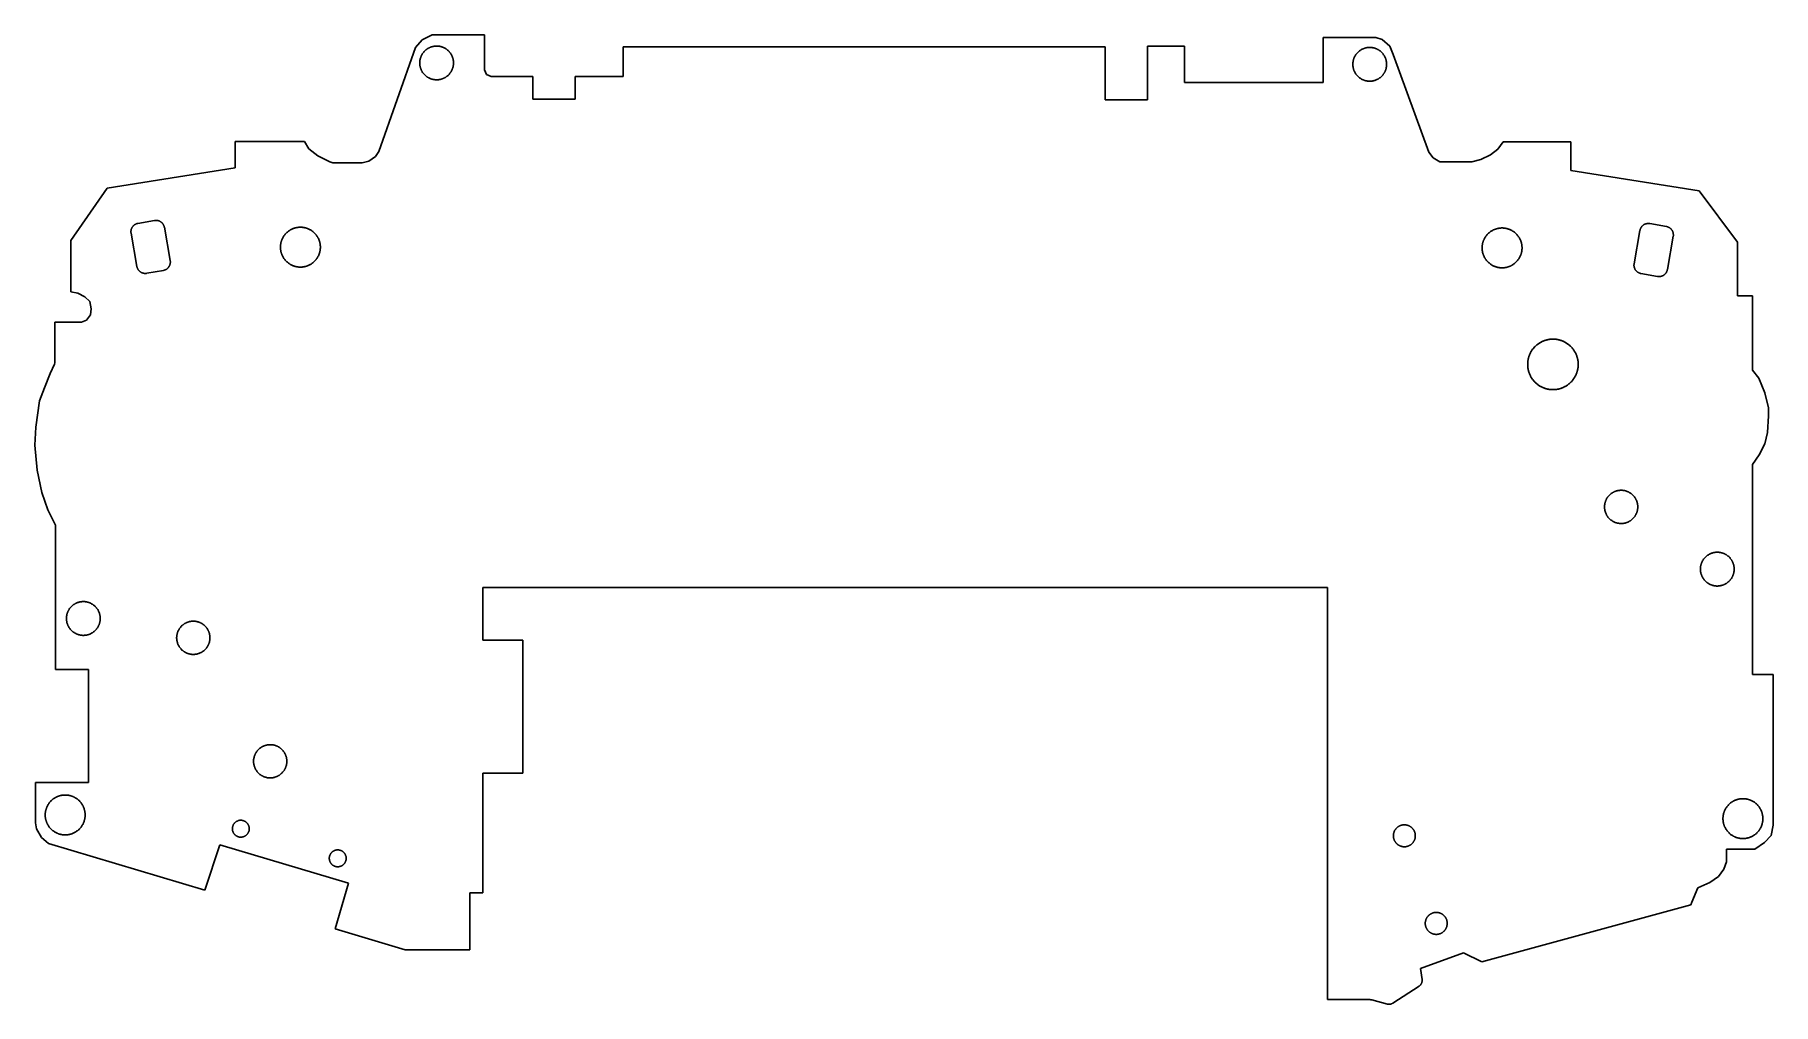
# Model space of a CAD drawing. Header units: inches. Extents: x 1.44 to 6.59, y 1.74 to 4.61.
import ezdxf

# ---------------------------------------------------------------- set-up
doc = ezdxf.new("R2010")
doc.units = ezdxf.units.IN
doc.header["$MEASUREMENT"] = 0
doc.layers.add('Mechanical2', color=216, linetype='Continuous')

msp = doc.modelspace()

# ---------------------------------------------------------------- linework, layer by layer
at = {"layer": 'Mechanical2'}
for p, q in [((2.5678, 4.5696), (2.5876, 4.5922)), ((2.5876, 4.5922), (2.6172, 4.6075)), ((2.6172, 4.6075), (2.772, 4.6075)), ((2.772, 4.5032), (2.772, 4.6075)), ((5.2542, 4.4664), (5.2542, 4.5998)), ((5.2542, 4.5998), (5.4103, 4.5998)), ((5.4103, 4.5998), (5.4294, 4.5931)), ((5.4294, 4.5931), (5.452, 4.5741)), ((2.4591, 4.2621), (2.5678, 4.5696)), ((2.5806, 4.5269), (2.5807, 4.5283)), ((2.5807, 4.5283), (2.5808, 4.5297)), ((2.5808, 4.5297), (2.581, 4.5311)), ((2.581, 4.5311), (2.5812, 4.5325)), ((2.5812, 4.5325), (2.5815, 4.5338)), ((2.5815, 4.5338), (2.5818, 4.5352)), ((2.5818, 4.5352), (2.5821, 4.5366)), ((2.5821, 4.5366), (2.5825, 4.5379)), ((2.5825, 4.5379), (2.5829, 4.5393)), ((2.5829, 4.5393), (2.5833, 4.5406)), ((2.5833, 4.5406), (2.5838, 4.542)), ((2.5838, 4.542), (2.5843, 4.5433)), ((2.5843, 4.5433), (2.5849, 4.5446)), ((2.5849, 4.5446), (2.5855, 4.5458)), ((2.5855, 4.5458), (2.5861, 4.5471)), ((2.5861, 4.5471), (2.5868, 4.5483)), ((2.5868, 4.5483), (2.5875, 4.5496)), ((2.5875, 4.5496), (2.5882, 4.5508)), ((2.5882, 4.5508), (2.589, 4.5519)), ((2.589, 4.5519), (2.5898, 4.5531)), ((2.5898, 4.5531), (2.5906, 4.5542)), ((2.5906, 4.5542), (2.5915, 4.5553)), ((2.5915, 4.5553), (2.5924, 4.5564)), ((2.5924, 4.5564), (2.5933, 4.5575)), ((2.5933, 4.5575), (2.5943, 4.5585)), ((2.5943, 4.5585), (2.5953, 4.5595)), ((2.5953, 4.5595), (2.5963, 4.5605)), ((2.5963, 4.5605), (2.5973, 4.5615)), ((2.5973, 4.5615), (2.5984, 4.5624)), ((2.5984, 4.5624), (2.5995, 4.5633)), ((2.5995, 4.5633), (2.6006, 4.5641)), ((2.6006, 4.5641), (2.6017, 4.5649)), ((2.6017, 4.5649), (2.6029, 4.5657)), ((2.6029, 4.5657), (2.6041, 4.5665)), ((2.6041, 4.5665), (2.6053, 4.5672)), ((2.6053, 4.5672), (2.6065, 4.5679)), ((2.6065, 4.5679), (2.6078, 4.5686)), ((2.6078, 4.5686), (2.609, 4.5692)), ((2.609, 4.5692), (2.6103, 4.5698)), ((2.6103, 4.5698), (2.6116, 4.5703)), ((2.6116, 4.5703), (2.6129, 4.5709)), ((2.6129, 4.5709), (2.6142, 4.5713)), ((2.6142, 4.5713), (2.6156, 4.5718)), ((2.6156, 4.5718), (2.6169, 4.5722)), ((2.6169, 4.5722), (2.6183, 4.5725)), ((2.6183, 4.5725), (2.6197, 4.5729)), ((2.6197, 4.5729), (2.621, 4.5731)), ((2.621, 4.5731), (2.6224, 4.5734)), ((2.6224, 4.5734), (2.6238, 4.5736)), ((2.6238, 4.5736), (2.6252, 4.5738)), ((2.6252, 4.5738), (2.6266, 4.5739)), ((2.6266, 4.5739), (2.628, 4.574)), ((2.628, 4.574), (2.6294, 4.574)), ((2.6294, 4.574), (2.6308, 4.574)), ((2.6308, 4.574), (2.6323, 4.574)), ((2.6323, 4.574), (2.6337, 4.5739)), ((2.6337, 4.5739), (2.6351, 4.5738)), ((2.6351, 4.5738), (2.6365, 4.5737)), ((2.6365, 4.5737), (2.6379, 4.5735)), ((2.6379, 4.5735), (2.6393, 4.5733)), ((2.6393, 4.5733), (2.6406, 4.573)), ((2.6406, 4.573), (2.642, 4.5727)), ((2.642, 4.5727), (2.6434, 4.5724)), ((2.6434, 4.5724), (2.6447, 4.572)), ((2.6447, 4.572), (2.6461, 4.5716)), ((2.6461, 4.5716), (2.6474, 4.5711)), ((2.6474, 4.5711), (2.6487, 4.5706)), ((2.6487, 4.5706), (2.65, 4.5701)), ((2.65, 4.5701), (2.6513, 4.5695)), ((2.6513, 4.5695), (2.6526, 4.5689)), ((2.6526, 4.5689), (2.6539, 4.5683)), ((2.6539, 4.5683), (2.6551, 4.5676)), ((2.6551, 4.5676), (2.6563, 4.5669)), ((2.6563, 4.5669), (2.6575, 4.5661)), ((2.6575, 4.5661), (2.6587, 4.5653)), ((2.6587, 4.5653), (2.6598, 4.5645)), ((2.6598, 4.5645), (2.661, 4.5637)), ((2.661, 4.5637), (2.6621, 4.5628)), ((2.6621, 4.5628), (2.6631, 4.5619)), ((2.6631, 4.5619), (2.6642, 4.561)), ((2.6642, 4.561), (2.6652, 4.56)), ((2.6652, 4.56), (2.6662, 4.559)), ((2.6662, 4.559), (2.6672, 4.558)), ((2.6672, 4.558), (2.6681, 4.557)), ((2.6681, 4.557), (2.669, 4.5559)), ((2.669, 4.5559), (2.6699, 4.5548)), ((2.6699, 4.5548), (2.6708, 4.5537)), ((2.6708, 4.5537), (2.6716, 4.5525)), ((2.6716, 4.5525), (2.6724, 4.5513)), ((2.6724, 4.5513), (2.6731, 4.5502)), ((2.6731, 4.5502), (2.6739, 4.5489)), ((2.6739, 4.5489), (2.6745, 4.5477)), ((2.6745, 4.5477), (2.6752, 4.5465)), ((2.6752, 4.5465), (2.6758, 4.5452)), ((2.6758, 4.5452), (2.6764, 4.5439)), ((2.6764, 4.5439), (2.6769, 4.5426)), ((2.6769, 4.5426), (2.6774, 4.5413)), ((2.6774, 4.5413), (2.6779, 4.54)), ((2.6779, 4.54), (2.6783, 4.5386)), ((2.6783, 4.5386), (2.6787, 4.5373)), ((2.6787, 4.5373), (2.6791, 4.5359)), ((2.6791, 4.5359), (2.6794, 4.5345)), ((2.6794, 4.5345), (2.6797, 4.5332)), ((2.6797, 4.5332), (2.6799, 4.5318)), ((2.6799, 4.5318), (2.6801, 4.5304)), ((2.6801, 4.5304), (2.6803, 4.529)), ((2.6803, 4.529), (2.6804, 4.5276)), ((3.1827, 4.5715), (4.6092, 4.5715)), ((3.1827, 4.5715), (3.1828, 4.4842)), ((4.6092, 4.4149), (4.6092, 4.5715)), ((4.7347, 4.4149), (4.7347, 4.5739)), ((4.7347, 4.5739), (4.8442, 4.5739)), ((4.8442, 4.4664), (4.8442, 4.5739)), ((5.3427, 4.527), (5.3429, 4.5284)), ((5.3429, 4.5284), (5.3431, 4.5297)), ((5.3431, 4.5297), (5.3434, 4.5311)), ((5.3434, 4.5311), (5.3438, 4.5325)), ((5.3438, 4.5325), (5.3441, 4.5338)), ((5.3441, 4.5338), (5.3445, 4.5352)), ((5.3445, 4.5352), (5.345, 4.5365)), ((5.345, 4.5365), (5.3455, 4.5379)), ((5.3455, 4.5379), (5.346, 4.5392)), ((5.346, 4.5392), (5.3466, 4.5405)), ((5.3466, 4.5405), (5.3472, 4.5417)), ((5.3472, 4.5417), (5.3478, 4.543)), ((5.3478, 4.543), (5.3484, 4.5442)), ((5.3484, 4.5442), (5.3492, 4.5455)), ((5.3492, 4.5455), (5.3499, 4.5467)), ((5.3499, 4.5467), (5.3507, 4.5478)), ((5.3507, 4.5478), (5.3515, 4.549)), ((5.3515, 4.549), (5.3523, 4.5501)), ((5.3523, 4.5501), (5.3532, 4.5512)), ((5.3532, 4.5512), (5.3541, 4.5523)), ((5.3541, 4.5523), (5.355, 4.5534)), ((5.355, 4.5534), (5.3559, 4.5544)), ((5.3559, 4.5544), (5.3569, 4.5554)), ((5.3569, 4.5554), (5.3579, 4.5564)), ((5.3579, 4.5564), (5.359, 4.5574)), ((5.359, 4.5574), (5.36, 4.5583)), ((5.36, 4.5583), (5.3611, 4.5592)), ((5.3611, 4.5592), (5.3623, 4.56)), ((5.3623, 4.56), (5.3634, 4.5608)), ((5.3634, 4.5608), (5.3646, 4.5616)), ((5.3646, 4.5616), (5.3657, 4.5624)), ((5.3657, 4.5624), (5.367, 4.5631)), ((5.367, 4.5631), (5.3682, 4.5638)), ((5.3682, 4.5638), (5.3694, 4.5645)), ((5.3694, 4.5645), (5.3707, 4.5651)), ((5.3707, 4.5651), (5.372, 4.5657)), ((5.372, 4.5657), (5.3733, 4.5662)), ((5.3733, 4.5662), (5.3746, 4.5668)), ((5.3746, 4.5668), (5.3759, 4.5672)), ((5.3759, 4.5672), (5.3772, 4.5677)), ((5.3772, 4.5677), (5.3786, 4.5681)), ((5.3786, 4.5681), (5.38, 4.5684)), ((5.38, 4.5684), (5.3813, 4.5688)), ((5.3813, 4.5688), (5.3827, 4.569)), ((5.3827, 4.569), (5.3841, 4.5693)), ((5.3841, 4.5693), (5.3855, 4.5695)), ((5.3855, 4.5695), (5.3869, 4.5697)), ((5.3869, 4.5697), (5.3883, 4.5698)), ((5.3883, 4.5698), (5.3897, 4.5699)), ((5.3897, 4.5699), (5.3911, 4.5699)), ((5.3911, 4.5699), (5.3925, 4.5699)), ((5.3925, 4.5699), (5.3939, 4.5699)), ((5.3939, 4.5699), (5.3953, 4.5698)), ((5.3953, 4.5698), (5.3967, 4.5697)), ((5.3967, 4.5697), (5.3981, 4.5696)), ((5.3981, 4.5696), (5.3995, 4.5694)), ((5.3995, 4.5694), (5.4009, 4.5692)), ((5.4009, 4.5692), (5.4023, 4.5689)), ((5.4023, 4.5689), (5.4037, 4.5686)), ((5.4037, 4.5686), (5.405, 4.5683)), ((5.405, 4.5683), (5.4064, 4.5679)), ((5.4064, 4.5679), (5.4077, 4.5675)), ((5.4077, 4.5675), (5.4091, 4.567)), ((5.4091, 4.567), (5.4104, 4.5665)), ((5.4104, 4.5665), (5.4117, 4.566)), ((5.4117, 4.566), (5.413, 4.5654)), ((5.413, 4.5654), (5.4143, 4.5648)), ((5.4143, 4.5648), (5.4155, 4.5642)), ((5.4155, 4.5642), (5.4167, 4.5635)), ((5.4167, 4.5635), (5.418, 4.5628)), ((5.418, 4.5628), (5.4192, 4.562)), ((5.4192, 4.562), (5.4203, 4.5612)), ((5.4203, 4.5612), (5.4215, 4.5604)), ((5.4215, 4.5604), (5.4226, 4.5596)), ((5.4226, 4.5596), (5.4237, 4.5587)), ((5.4237, 4.5587), (5.4248, 4.5578)), ((5.4248, 4.5578), (5.4259, 4.5569)), ((5.4259, 4.5569), (5.4269, 4.5559)), ((5.4269, 4.5559), (5.4279, 4.5549)), ((5.4279, 4.5549), (5.4289, 4.5539)), ((5.4289, 4.5539), (5.4298, 4.5529)), ((5.4298, 4.5529), (5.4307, 4.5518)), ((5.4307, 4.5518), (5.4316, 4.5507)), ((5.4316, 4.5507), (5.4324, 4.5496)), ((5.4324, 4.5496), (5.4333, 4.5484)), ((5.4333, 4.5484), (5.434, 4.5472)), ((5.434, 4.5472), (5.4348, 4.5461)), ((5.4348, 4.5461), (5.4355, 4.5448)), ((5.4355, 4.5448), (5.4362, 4.5436)), ((5.4362, 4.5436), (5.4368, 4.5424)), ((5.4368, 4.5424), (5.4375, 4.5411)), ((5.4375, 4.5411), (5.438, 4.5398)), ((5.438, 4.5398), (5.4386, 4.5385)), ((5.4386, 4.5385), (5.4391, 4.5372)), ((5.4391, 4.5372), (5.4396, 4.5359)), ((5.4396, 4.5359), (5.44, 4.5345)), ((5.44, 4.5345), (5.4404, 4.5332)), ((5.4404, 4.5332), (5.4407, 4.5318)), ((5.4407, 4.5318), (5.441, 4.5304)), ((5.441, 4.5304), (5.4413, 4.5291)), ((5.4413, 4.5291), (5.4416, 4.5277)), ((5.452, 4.5741), (5.4618, 4.5493)), ((5.4618, 4.5493), (5.5674, 4.2599)), ((2.5805, 4.5255), (2.5806, 4.5269)), ((2.5805, 4.524), (2.5805, 4.5255)), ((2.5805, 4.524), (2.5805, 4.5226)), ((2.5805, 4.5226), (2.5806, 4.5212)), ((2.5806, 4.5212), (2.5807, 4.5198)), ((2.5807, 4.5198), (2.5808, 4.5184)), ((2.5808, 4.5184), (2.581, 4.517)), ((2.581, 4.517), (2.5812, 4.5156)), ((2.5812, 4.5156), (2.5815, 4.5142)), ((2.5815, 4.5142), (2.5818, 4.5129)), ((2.5818, 4.5129), (2.5821, 4.5115)), ((2.5821, 4.5115), (2.5825, 4.5101)), ((2.5825, 4.5101), (2.5829, 4.5088)), ((2.5829, 4.5088), (2.5833, 4.5075)), ((2.5833, 4.5075), (2.5838, 4.5061)), ((2.5838, 4.5061), (2.5843, 4.5048)), ((2.5843, 4.5048), (2.5849, 4.5035)), ((2.5849, 4.5035), (2.5855, 4.5023)), ((2.5855, 4.5023), (2.5861, 4.501)), ((2.5861, 4.501), (2.5868, 4.4998)), ((2.5868, 4.4998), (2.5875, 4.4985)), ((2.5875, 4.4985), (2.5882, 4.4973)), ((2.5882, 4.4973), (2.589, 4.4962)), ((2.589, 4.4962), (2.5898, 4.495)), ((2.5898, 4.495), (2.5906, 4.4939)), ((2.5906, 4.4939), (2.5915, 4.4928)), ((2.5915, 4.4928), (2.5924, 4.4917)), ((2.5924, 4.4917), (2.5933, 4.4906)), ((2.5933, 4.4906), (2.5943, 4.4896)), ((2.5943, 4.4896), (2.5953, 4.4886)), ((2.5953, 4.4886), (2.5963, 4.4876)), ((2.5963, 4.4876), (2.5973, 4.4866)), ((2.5973, 4.4866), (2.5984, 4.4857)), ((2.5984, 4.4857), (2.5995, 4.4848)), ((2.5995, 4.4848), (2.6006, 4.484)), ((2.6006, 4.484), (2.6017, 4.4831)), ((2.6017, 4.4831), (2.6029, 4.4823)), ((2.6029, 4.4823), (2.6041, 4.4816)), ((2.6041, 4.4816), (2.6053, 4.4809)), ((2.6053, 4.4809), (2.6065, 4.4802)), ((2.6065, 4.4802), (2.6078, 4.4795)), ((2.6078, 4.4795), (2.609, 4.4789)), ((2.609, 4.4789), (2.6103, 4.4783)), ((2.6103, 4.4783), (2.6116, 4.4778)), ((2.6116, 4.4778), (2.6129, 4.4772)), ((2.6129, 4.4772), (2.6142, 4.4768)), ((2.6142, 4.4768), (2.6156, 4.4763)), ((2.6447, 4.4761), (2.6461, 4.4765)), ((2.6461, 4.4765), (2.6474, 4.477)), ((2.6474, 4.477), (2.6487, 4.4775)), ((2.6487, 4.4775), (2.65, 4.478)), ((2.65, 4.478), (2.6513, 4.4786)), ((2.6513, 4.4786), (2.6526, 4.4792)), ((2.6526, 4.4792), (2.6539, 4.4798)), ((2.6539, 4.4798), (2.6551, 4.4805)), ((2.6551, 4.4805), (2.6563, 4.4812)), ((2.6563, 4.4812), (2.6575, 4.482)), ((2.6575, 4.482), (2.6587, 4.4827)), ((2.6587, 4.4827), (2.6598, 4.4836)), ((2.6598, 4.4836), (2.661, 4.4844)), ((2.661, 4.4844), (2.6621, 4.4853)), ((2.6621, 4.4853), (2.6631, 4.4862)), ((2.6631, 4.4862), (2.6642, 4.4871)), ((2.6642, 4.4871), (2.6652, 4.4881)), ((2.6652, 4.4881), (2.6662, 4.4891)), ((2.6662, 4.4891), (2.6672, 4.4901)), ((2.6672, 4.4901), (2.6681, 4.4911)), ((2.6681, 4.4911), (2.669, 4.4922)), ((2.669, 4.4922), (2.6699, 4.4933)), ((2.6699, 4.4933), (2.6708, 4.4944)), ((2.6708, 4.4944), (2.6716, 4.4956)), ((2.6716, 4.4956), (2.6724, 4.4967)), ((2.6724, 4.4967), (2.6731, 4.4979)), ((2.6731, 4.4979), (2.6739, 4.4991)), ((2.6739, 4.4991), (2.6745, 4.5004)), ((2.6745, 4.5004), (2.6752, 4.5016)), ((2.6752, 4.5016), (2.6758, 4.5029)), ((2.6758, 4.5029), (2.6764, 4.5042)), ((2.6764, 4.5042), (2.6769, 4.5055)), ((2.6769, 4.5055), (2.6774, 4.5068)), ((2.6774, 4.5068), (2.6779, 4.5081)), ((2.6779, 4.5081), (2.6783, 4.5095)), ((2.6783, 4.5095), (2.6787, 4.5108)), ((2.6787, 4.5108), (2.6791, 4.5122)), ((2.6791, 4.5122), (2.6794, 4.5136)), ((2.6794, 4.5136), (2.6797, 4.5149)), ((2.6797, 4.5149), (2.6799, 4.5163)), ((2.6799, 4.5163), (2.6801, 4.5177)), ((2.6801, 4.5177), (2.6803, 4.5191)), ((2.6803, 4.5191), (2.6804, 4.5205)), ((2.6804, 4.5276), (2.6805, 4.5262)), ((2.6804, 4.5205), (2.6805, 4.5219)), ((2.6805, 4.5262), (2.6805, 4.5247)), ((2.6805, 4.5233), (2.6805, 4.5247)), ((2.6805, 4.5219), (2.6805, 4.5233)), ((2.772, 4.5032), (2.7779, 4.49)), ((2.7779, 4.49), (2.7917, 4.4834)), ((2.7917, 4.4834), (2.915, 4.4834)), ((2.915, 4.4166), (2.915, 4.4834)), ((3.0403, 4.4166), (3.0403, 4.4842)), ((3.0403, 4.4842), (3.1828, 4.4842)), ((5.3422, 4.5228), (5.3423, 4.5242)), ((5.3422, 4.5214), (5.3422, 4.5228)), ((5.3422, 4.5199), (5.3422, 4.5214)), ((5.3422, 4.5199), (5.3422, 4.5185)), ((5.3422, 4.5185), (5.3422, 4.5171)), ((5.3422, 4.5171), (5.3423, 4.5157)), ((5.3423, 4.5242), (5.3425, 4.5256)), ((5.3423, 4.5157), (5.3425, 4.5143)), ((5.3425, 4.5256), (5.3427, 4.527)), ((5.3425, 4.5143), (5.3427, 4.5129)), ((5.3427, 4.5129), (5.3429, 4.5115)), ((5.3429, 4.5115), (5.3431, 4.5101)), ((5.3431, 4.5101), (5.3434, 4.5088)), ((5.3434, 4.5088), (5.3438, 4.5074)), ((5.3438, 4.5074), (5.3441, 4.506)), ((5.3441, 4.506), (5.3445, 4.5047)), ((5.3445, 4.5047), (5.345, 4.5034)), ((5.345, 4.5034), (5.3455, 4.502)), ((5.3455, 4.502), (5.346, 4.5007)), ((5.346, 4.5007), (5.3466, 4.4994)), ((5.3466, 4.4994), (5.3472, 4.4982)), ((5.3472, 4.4982), (5.3478, 4.4969)), ((5.3478, 4.4969), (5.3484, 4.4957)), ((5.3484, 4.4957), (5.3492, 4.4944)), ((5.3492, 4.4944), (5.3499, 4.4932)), ((5.3499, 4.4932), (5.3507, 4.4921)), ((5.3507, 4.4921), (5.3515, 4.4909)), ((5.3515, 4.4909), (5.3523, 4.4898)), ((5.3523, 4.4898), (5.3532, 4.4887)), ((5.3532, 4.4887), (5.3541, 4.4876)), ((5.3541, 4.4876), (5.355, 4.4865)), ((5.355, 4.4865), (5.3559, 4.4855)), ((5.3559, 4.4855), (5.3569, 4.4845)), ((5.3569, 4.4845), (5.3579, 4.4835)), ((5.3579, 4.4835), (5.359, 4.4825)), ((5.359, 4.4825), (5.36, 4.4816)), ((5.36, 4.4816), (5.3611, 4.4807)), ((5.3611, 4.4807), (5.3623, 4.4799)), ((5.3623, 4.4799), (5.3634, 4.479)), ((5.3634, 4.479), (5.3646, 4.4782)), ((5.3646, 4.4782), (5.3657, 4.4775)), ((5.3657, 4.4775), (5.367, 4.4768)), ((5.367, 4.4768), (5.3682, 4.4761)), ((5.4155, 4.4757), (5.4167, 4.4764)), ((5.4167, 4.4764), (5.418, 4.4771)), ((5.418, 4.4771), (5.4192, 4.4779)), ((5.4192, 4.4779), (5.4203, 4.4786)), ((5.4203, 4.4786), (5.4215, 4.4795)), ((5.4215, 4.4795), (5.4226, 4.4803)), ((5.4226, 4.4803), (5.4237, 4.4812)), ((5.4237, 4.4812), (5.4248, 4.4821)), ((5.4248, 4.4821), (5.4259, 4.483)), ((5.4259, 4.483), (5.4269, 4.484)), ((5.4269, 4.484), (5.4279, 4.485)), ((5.4279, 4.485), (5.4289, 4.486)), ((5.4289, 4.486), (5.4298, 4.487)), ((5.4298, 4.487), (5.4307, 4.4881)), ((5.4307, 4.4881), (5.4316, 4.4892)), ((5.4316, 4.4892), (5.4324, 4.4903)), ((5.4324, 4.4903), (5.4333, 4.4915)), ((5.4333, 4.4915), (5.434, 4.4926)), ((5.434, 4.4926), (5.4348, 4.4938)), ((5.4348, 4.4938), (5.4355, 4.495)), ((5.4355, 4.495), (5.4362, 4.4963)), ((5.4362, 4.4963), (5.4368, 4.4975)), ((5.4368, 4.4975), (5.4375, 4.4988)), ((5.4375, 4.4988), (5.438, 4.5001)), ((5.438, 4.5001), (5.4386, 4.5014)), ((5.4386, 4.5014), (5.4391, 4.5027)), ((5.4391, 4.5027), (5.4396, 4.504)), ((5.4396, 4.504), (5.44, 4.5054)), ((5.44, 4.5054), (5.4404, 4.5067)), ((5.4404, 4.5067), (5.4407, 4.5081)), ((5.4407, 4.5081), (5.441, 4.5095)), ((5.441, 4.5095), (5.4413, 4.5108)), ((5.4413, 4.5108), (5.4416, 4.5122)), ((5.4416, 4.5277), (5.4418, 4.5263)), ((5.4416, 4.5122), (5.4418, 4.5136)), ((5.4418, 4.5263), (5.4419, 4.5249)), ((5.4418, 4.5136), (5.4419, 4.515)), ((5.4419, 4.5249), (5.442, 4.5235)), ((5.4419, 4.515), (5.442, 4.5164)), ((5.442, 4.5235), (5.4421, 4.5221)), ((5.442, 4.5164), (5.4421, 4.5178)), ((5.4421, 4.5221), (5.4422, 4.5206)), ((5.4421, 4.5178), (5.4422, 4.5192)), ((5.4422, 4.5192), (5.4422, 4.5206)), ((2.6156, 4.4763), (2.6169, 4.4759)), ((2.6169, 4.4759), (2.6183, 4.4756)), ((2.6183, 4.4756), (2.6197, 4.4752)), ((2.6197, 4.4752), (2.621, 4.4749)), ((2.621, 4.4749), (2.6224, 4.4747)), ((2.6224, 4.4747), (2.6238, 4.4745)), ((2.6238, 4.4745), (2.6252, 4.4743)), ((2.6252, 4.4743), (2.6266, 4.4742)), ((2.6266, 4.4742), (2.628, 4.4741)), ((2.628, 4.4741), (2.6294, 4.4741)), ((2.6294, 4.4741), (2.6308, 4.474)), ((2.6308, 4.474), (2.6323, 4.4741)), ((2.6323, 4.4741), (2.6337, 4.4741)), ((2.6337, 4.4741), (2.6351, 4.4743)), ((2.6351, 4.4743), (2.6365, 4.4744)), ((2.6365, 4.4744), (2.6379, 4.4746)), ((2.6379, 4.4746), (2.6393, 4.4748)), ((2.6393, 4.4748), (2.6406, 4.4751)), ((2.6406, 4.4751), (2.642, 4.4754)), ((2.642, 4.4754), (2.6434, 4.4757)), ((2.6434, 4.4757), (2.6447, 4.4761)), ((4.8442, 4.4664), (5.2542, 4.4664)), ((5.3682, 4.4761), (5.3694, 4.4754)), ((5.3694, 4.4754), (5.3707, 4.4748)), ((5.3707, 4.4748), (5.372, 4.4742)), ((5.372, 4.4742), (5.3733, 4.4737)), ((5.3733, 4.4737), (5.3746, 4.4731)), ((5.3746, 4.4731), (5.3759, 4.4727)), ((5.3759, 4.4727), (5.3772, 4.4722)), ((5.3772, 4.4722), (5.3786, 4.4718)), ((5.3786, 4.4718), (5.38, 4.4715)), ((5.38, 4.4715), (5.3813, 4.4711)), ((5.3813, 4.4711), (5.3827, 4.4708)), ((5.3827, 4.4708), (5.3841, 4.4706)), ((5.3841, 4.4706), (5.3855, 4.4704)), ((5.3855, 4.4704), (5.3869, 4.4702)), ((5.3869, 4.4702), (5.3883, 4.4701)), ((5.3883, 4.4701), (5.3897, 4.47)), ((5.3897, 4.47), (5.3911, 4.47)), ((5.3911, 4.47), (5.3925, 4.4699)), ((5.3925, 4.4699), (5.3939, 4.47)), ((5.3939, 4.47), (5.3953, 4.47)), ((5.3953, 4.47), (5.3967, 4.4702)), ((5.3967, 4.4702), (5.3981, 4.4703)), ((5.3981, 4.4703), (5.3995, 4.4705)), ((5.3995, 4.4705), (5.4009, 4.4707)), ((5.4009, 4.4707), (5.4023, 4.471)), ((5.4023, 4.471), (5.4037, 4.4713)), ((5.4037, 4.4713), (5.405, 4.4716)), ((5.405, 4.4716), (5.4064, 4.472)), ((5.4064, 4.472), (5.4077, 4.4724)), ((5.4077, 4.4724), (5.4091, 4.4729)), ((5.4091, 4.4729), (5.4104, 4.4734)), ((5.4104, 4.4734), (5.4117, 4.4739)), ((5.4117, 4.4739), (5.413, 4.4745)), ((5.413, 4.4745), (5.4143, 4.4751)), ((5.4143, 4.4751), (5.4155, 4.4757)), ((2.915, 4.4166), (3.0403, 4.4166)), ((4.6092, 4.4149), (4.7347, 4.4149)), ((2.034, 4.2919), (2.2397, 4.2919)), ((2.034, 4.2137), (2.034, 4.2919)), ((2.2397, 4.2919), (2.252, 4.2693)), ((5.7714, 4.2689), (5.787, 4.2908)), ((5.787, 4.2908), (5.9877, 4.2908)), ((5.9877, 4.2051), (5.9877, 4.2908)), ((2.252, 4.2693), (2.2788, 4.2487)), ((2.2788, 4.2487), (2.3142, 4.231)), ((2.3142, 4.231), (2.323, 4.2281)), ((2.323, 4.2281), (2.4097, 4.2281)), ((2.4097, 4.2281), (2.4303, 4.2332)), ((2.4303, 4.2332), (2.4493, 4.2466)), ((2.4493, 4.2466), (2.4591, 4.2621)), ((5.5674, 4.2599), (5.5802, 4.243)), ((5.5802, 4.243), (5.5999, 4.2314)), ((5.5999, 4.2314), (5.6943, 4.2314)), ((5.6943, 4.2314), (5.7207, 4.238)), ((5.7207, 4.238), (5.7495, 4.2516)), ((5.7495, 4.2516), (5.7714, 4.2689)), ((1.6554, 4.1528), (2.034, 4.2137)), ((5.9877, 4.2051), (6.3672, 4.145)), ((1.5477, 3.9979), (1.6554, 4.1528)), ((6.3672, 4.145), (6.4806, 3.9933)), ((1.7258, 4.0258), (1.7259, 4.0268)), ((1.7258, 4.0248), (1.7258, 4.0258)), ((1.7258, 4.0238), (1.7258, 4.0248)), ((1.7258, 4.0238), (1.7258, 4.0228)), ((1.7258, 4.0228), (1.7259, 4.0219)), ((1.7259, 4.0268), (1.726, 4.0277)), ((1.7259, 4.0219), (1.726, 4.0209)), ((1.726, 4.0277), (1.7262, 4.0287)), ((1.726, 4.0209), (1.7262, 4.0199)), ((1.7262, 4.0287), (1.7264, 4.0297)), ((1.7262, 4.0199), (1.7435, 3.9214)), ((1.7264, 4.0297), (1.7266, 4.0306)), ((1.7266, 4.0306), (1.7269, 4.0316)), ((1.7269, 4.0316), (1.7272, 4.0325)), ((1.7272, 4.0325), (1.7275, 4.0334)), ((1.7275, 4.0334), (1.7279, 4.0343)), ((1.7279, 4.0343), (1.7283, 4.0352)), ((1.7283, 4.0352), (1.7288, 4.0361)), ((1.7288, 4.0361), (1.7293, 4.037)), ((1.7293, 4.037), (1.7298, 4.0378)), ((1.7298, 4.0378), (1.7303, 4.0386)), ((1.7303, 4.0386), (1.7309, 4.0394)), ((1.7309, 4.0394), (1.7315, 4.0402)), ((1.7315, 4.0402), (1.7321, 4.0409)), ((1.7321, 4.0409), (1.7328, 4.0416)), ((1.7328, 4.0416), (1.7335, 4.0423)), ((1.7335, 4.0423), (1.7342, 4.043)), ((1.7342, 4.043), (1.735, 4.0436)), ((1.735, 4.0436), (1.7357, 4.0442)), ((1.7357, 4.0442), (1.7365, 4.0448)), ((1.7365, 4.0448), (1.7374, 4.0453)), ((1.7374, 4.0453), (1.7382, 4.0459)), ((1.7382, 4.0459), (1.7391, 4.0463)), ((1.7391, 4.0463), (1.7399, 4.0468)), ((1.7399, 4.0468), (1.7408, 4.0472)), ((1.7408, 4.0472), (1.7417, 4.0476)), ((1.7417, 4.0476), (1.7427, 4.0479)), ((1.7427, 4.0479), (1.7436, 4.0482)), ((1.7436, 4.0482), (1.7445, 4.0485)), ((1.7445, 4.0485), (1.7455, 4.0487)), ((1.7455, 4.0487), (1.7465, 4.0489)), ((1.7465, 4.0489), (1.7957, 4.0576)), ((1.7957, 4.0576), (1.7967, 4.0577)), ((1.7967, 4.0577), (1.7976, 4.0578)), ((1.7976, 4.0578), (1.7986, 4.0579)), ((1.7986, 4.0579), (1.7996, 4.0579)), ((1.7996, 4.0579), (1.8006, 4.0579)), ((1.8006, 4.0579), (1.8016, 4.0579)), ((1.8016, 4.0579), (1.8025, 4.0578)), ((1.8025, 4.0578), (1.8035, 4.0577)), ((1.8035, 4.0577), (1.8045, 4.0575)), ((1.8045, 4.0575), (1.8054, 4.0574)), ((1.8054, 4.0574), (1.8064, 4.0571)), ((1.8064, 4.0571), (1.8073, 4.0569)), ((1.8073, 4.0569), (1.8083, 4.0565)), ((1.8083, 4.0565), (1.8092, 4.0562)), ((1.8092, 4.0562), (1.8101, 4.0558)), ((1.8101, 4.0558), (1.811, 4.0554)), ((1.811, 4.0554), (1.8119, 4.055)), ((1.8119, 4.055), (1.8127, 4.0545)), ((1.8127, 4.0545), (1.8136, 4.054)), ((1.8136, 4.054), (1.8144, 4.0534)), ((1.8144, 4.0534), (1.8152, 4.0528)), ((1.8152, 4.0528), (1.8159, 4.0522)), ((1.8159, 4.0522), (1.8167, 4.0516)), ((1.8167, 4.0516), (1.8174, 4.0509)), ((1.8174, 4.0509), (1.8181, 4.0502)), ((1.8181, 4.0502), (1.8188, 4.0495)), ((1.8188, 4.0495), (1.8194, 4.0488)), ((1.8194, 4.0488), (1.82, 4.048)), ((1.82, 4.048), (1.8206, 4.0472)), ((1.8206, 4.0472), (1.8211, 4.0464)), ((1.8211, 4.0464), (1.8216, 4.0455)), ((1.8216, 4.0455), (1.8221, 4.0447)), ((1.8221, 4.0447), (1.8226, 4.0438)), ((1.8226, 4.0438), (1.823, 4.0429)), ((1.823, 4.0429), (1.8233, 4.042)), ((1.8233, 4.042), (1.8237, 4.0411)), ((1.8237, 4.0411), (1.824, 4.0401)), ((1.824, 4.0401), (1.8242, 4.0392)), ((1.8242, 4.0392), (1.8245, 4.0382)), ((1.8245, 4.0382), (1.8247, 4.0373)), ((1.8247, 4.0373), (1.842, 3.9388)), ((2.1794, 4.013), (2.1803, 4.0142)), ((2.1803, 4.0142), (2.1813, 4.0154)), ((2.1813, 4.0154), (2.1823, 4.0166)), ((2.1823, 4.0166), (2.1833, 4.0178)), ((2.1833, 4.0178), (2.1843, 4.0189)), ((2.1843, 4.0189), (2.1854, 4.02)), ((2.1854, 4.02), (2.1865, 4.0211)), ((2.1865, 4.0211), (2.1876, 4.0222)), ((2.1876, 4.0222), (2.1887, 4.0232)), ((2.1887, 4.0232), (2.1899, 4.0242)), ((2.1899, 4.0242), (2.1911, 4.0251)), ((2.1911, 4.0251), (2.1923, 4.026)), ((2.1923, 4.026), (2.1936, 4.0269)), ((2.1936, 4.0269), (2.1948, 4.0278)), ((2.1948, 4.0278), (2.1961, 4.0286)), ((2.1961, 4.0286), (2.1974, 4.0294)), ((2.1974, 4.0294), (2.1988, 4.0302)), ((2.1988, 4.0302), (2.2001, 4.0309)), ((2.2001, 4.0309), (2.2015, 4.0316)), ((2.2015, 4.0316), (2.2029, 4.0323)), ((2.2029, 4.0323), (2.2043, 4.0329)), ((2.2043, 4.0329), (2.2057, 4.0335)), ((2.2057, 4.0335), (2.2071, 4.034)), ((2.2071, 4.034), (2.2086, 4.0345)), ((2.2086, 4.0345), (2.21, 4.035)), ((2.21, 4.035), (2.2115, 4.0354)), ((2.2115, 4.0354), (2.213, 4.0358)), ((2.213, 4.0358), (2.2145, 4.0362)), ((2.2145, 4.0362), (2.216, 4.0365)), ((2.216, 4.0365), (2.2175, 4.0368)), ((2.2175, 4.0368), (2.219, 4.037)), ((2.219, 4.037), (2.2205, 4.0372)), ((2.2205, 4.0372), (2.222, 4.0374)), ((2.222, 4.0374), (2.2236, 4.0375)), ((2.2236, 4.0375), (2.2251, 4.0376)), ((2.2251, 4.0376), (2.2266, 4.0376)), ((2.2266, 4.0376), (2.2282, 4.0376)), ((2.2282, 4.0376), (2.2297, 4.0376)), ((2.2297, 4.0376), (2.2312, 4.0375)), ((2.2312, 4.0375), (2.2328, 4.0374)), ((2.2328, 4.0374), (2.2343, 4.0372)), ((2.2343, 4.0372), (2.2358, 4.037)), ((2.2358, 4.037), (2.2373, 4.0368)), ((2.2373, 4.0368), (2.2388, 4.0365)), ((2.2388, 4.0365), (2.2403, 4.0362)), ((2.2403, 4.0362), (2.2418, 4.0358)), ((2.2418, 4.0358), (2.2433, 4.0354)), ((2.2433, 4.0354), (2.2448, 4.035)), ((2.2448, 4.035), (2.2462, 4.0345)), ((2.2462, 4.0345), (2.2477, 4.034)), ((2.2477, 4.034), (2.2491, 4.0335)), ((2.2491, 4.0335), (2.2505, 4.0329)), ((2.2505, 4.0329), (2.2519, 4.0323)), ((2.2519, 4.0323), (2.2533, 4.0316)), ((2.2533, 4.0316), (2.2547, 4.0309)), ((2.2547, 4.0309), (2.256, 4.0302)), ((2.256, 4.0302), (2.2574, 4.0294)), ((2.2574, 4.0294), (2.2587, 4.0286)), ((2.2587, 4.0286), (2.26, 4.0278)), ((2.26, 4.0278), (2.2612, 4.0269)), ((2.2612, 4.0269), (2.2625, 4.026)), ((2.2625, 4.026), (2.2637, 4.0251)), ((2.2637, 4.0251), (2.2649, 4.0242)), ((2.2649, 4.0242), (2.2661, 4.0232)), ((2.2661, 4.0232), (2.2672, 4.0222)), ((2.2672, 4.0222), (2.2683, 4.0211)), ((2.2683, 4.0211), (2.2694, 4.02)), ((2.2694, 4.02), (2.2705, 4.0189)), ((2.2705, 4.0189), (2.2715, 4.0178)), ((2.2715, 4.0178), (2.2725, 4.0166)), ((2.2725, 4.0166), (2.2735, 4.0154)), ((2.2735, 4.0154), (2.2744, 4.0142)), ((2.2744, 4.0142), (2.2754, 4.013)), ((5.7378, 4.0133), (5.7387, 4.0144)), ((5.7387, 4.0144), (5.7397, 4.0156)), ((5.7397, 4.0156), (5.7408, 4.0167)), ((5.7408, 4.0167), (5.7418, 4.0178)), ((5.7418, 4.0178), (5.7429, 4.0189)), ((5.7429, 4.0189), (5.7441, 4.02)), ((5.7441, 4.02), (5.7452, 4.021)), ((5.7452, 4.021), (5.7464, 4.022)), ((5.7464, 4.022), (5.7476, 4.0229)), ((5.7476, 4.0229), (5.7488, 4.0239)), ((5.7488, 4.0239), (5.75, 4.0248)), ((5.75, 4.0248), (5.7513, 4.0256)), ((5.7513, 4.0256), (5.7526, 4.0264)), ((5.7526, 4.0264), (5.7539, 4.0272)), ((5.7539, 4.0272), (5.7552, 4.028)), ((5.7552, 4.028), (5.7566, 4.0287)), ((5.7566, 4.0287), (5.758, 4.0294)), ((5.758, 4.0294), (5.7593, 4.0301)), ((5.7593, 4.0301), (5.7607, 4.0307)), ((5.7607, 4.0307), (5.7622, 4.0313)), ((5.7622, 4.0313), (5.7636, 4.0318)), ((5.7636, 4.0318), (5.765, 4.0323)), ((5.765, 4.0323), (5.7665, 4.0328)), ((5.7665, 4.0328), (5.768, 4.0332)), ((5.768, 4.0332), (5.7695, 4.0336)), ((5.7695, 4.0336), (5.7709, 4.034)), ((5.7709, 4.034), (5.7724, 4.0343)), ((5.7724, 4.0343), (5.774, 4.0346)), ((5.774, 4.0346), (5.7755, 4.0348)), ((5.7755, 4.0348), (5.777, 4.035)), ((5.777, 4.035), (5.7785, 4.0352)), ((5.7785, 4.0352), (5.78, 4.0353)), ((5.78, 4.0353), (5.7816, 4.0354)), ((5.7816, 4.0354), (5.7831, 4.0354)), ((5.7831, 4.0354), (5.7846, 4.0354)), ((5.7846, 4.0354), (5.7862, 4.0354)), ((5.7862, 4.0354), (5.7877, 4.0353)), ((5.7877, 4.0353), (5.7892, 4.0352)), ((5.7892, 4.0352), (5.7908, 4.035)), ((5.7908, 4.035), (5.7923, 4.0348)), ((5.7923, 4.0348), (5.7938, 4.0346)), ((5.7938, 4.0346), (5.7953, 4.0343)), ((5.7953, 4.0343), (5.7968, 4.034)), ((5.7968, 4.034), (5.7983, 4.0336)), ((5.7983, 4.0336), (5.7998, 4.0332)), ((5.7998, 4.0332), (5.8012, 4.0328)), ((5.8012, 4.0328), (5.8027, 4.0323)), ((5.8027, 4.0323), (5.8042, 4.0318)), ((5.8042, 4.0318), (5.8056, 4.0313)), ((5.8056, 4.0313), (5.807, 4.0307)), ((5.807, 4.0307), (5.8084, 4.0301)), ((5.8084, 4.0301), (5.8098, 4.0294)), ((5.8098, 4.0294), (5.8112, 4.0287)), ((5.8112, 4.0287), (5.8125, 4.028)), ((5.8125, 4.028), (5.8138, 4.0272)), ((5.8138, 4.0272), (5.8152, 4.0264)), ((5.8152, 4.0264), (5.8164, 4.0256)), ((5.8164, 4.0256), (5.8177, 4.0248)), ((5.8177, 4.0248), (5.819, 4.0239)), ((5.819, 4.0239), (5.8202, 4.0229)), ((5.8202, 4.0229), (5.8214, 4.022)), ((5.8214, 4.022), (5.8226, 4.021)), ((5.8226, 4.021), (5.8237, 4.02)), ((5.8237, 4.02), (5.8248, 4.0189)), ((5.8248, 4.0189), (5.8259, 4.0178)), ((5.8259, 4.0178), (5.827, 4.0167)), ((5.827, 4.0167), (5.828, 4.0156)), ((5.828, 4.0156), (5.829, 4.0144)), ((5.829, 4.0144), (5.83, 4.0133)), ((6.1747, 3.9296), (6.192, 4.028)), ((6.192, 4.028), (6.1922, 4.029)), ((6.1922, 4.029), (6.1924, 4.03)), ((6.1924, 4.03), (6.1927, 4.0309)), ((6.1927, 4.0309), (6.193, 4.0318)), ((6.193, 4.0318), (6.1933, 4.0328)), ((6.1933, 4.0328), (6.1937, 4.0337)), ((6.1937, 4.0337), (6.1941, 4.0346)), ((6.1941, 4.0346), (6.1946, 4.0354)), ((6.1946, 4.0354), (6.195, 4.0363)), ((6.195, 4.0363), (6.1956, 4.0371)), ((6.1956, 4.0371), (6.1961, 4.0379)), ((6.1961, 4.0379), (6.1967, 4.0387)), ((6.1967, 4.0387), (6.1973, 4.0395)), ((6.1973, 4.0395), (6.1979, 4.0403)), ((6.1979, 4.0403), (6.1986, 4.041)), ((6.1986, 4.041), (6.1993, 4.0417)), ((6.1993, 4.0417), (6.2, 4.0423)), ((6.2, 4.0423), (6.2007, 4.043)), ((6.2007, 4.043), (6.2015, 4.0436)), ((6.2015, 4.0436), (6.2023, 4.0442)), ((6.2023, 4.0442), (6.2031, 4.0447)), ((6.2031, 4.0447), (6.2039, 4.0452)), ((6.2039, 4.0452), (6.2048, 4.0457)), ((6.2048, 4.0457), (6.2057, 4.0462)), ((6.2057, 4.0462), (6.2066, 4.0466)), ((6.2066, 4.0466), (6.2075, 4.047)), ((6.2075, 4.047), (6.2084, 4.0473)), ((6.2084, 4.0473), (6.2093, 4.0476)), ((6.2093, 4.0476), (6.2103, 4.0479)), ((6.2103, 4.0479), (6.2112, 4.0481)), ((6.2112, 4.0481), (6.2122, 4.0483)), ((6.2122, 4.0483), (6.2132, 4.0485)), ((6.2132, 4.0485), (6.2141, 4.0486)), ((6.2141, 4.0486), (6.2151, 4.0486)), ((6.2151, 4.0486), (6.2161, 4.0487)), ((6.2161, 4.0487), (6.2171, 4.0487)), ((6.2171, 4.0487), (6.2181, 4.0487)), ((6.2181, 4.0487), (6.219, 4.0486)), ((6.219, 4.0486), (6.22, 4.0485)), ((6.22, 4.0485), (6.221, 4.0483)), ((6.221, 4.0483), (6.2702, 4.0396)), ((6.2702, 4.0396), (6.2712, 4.0394)), ((6.2712, 4.0394), (6.2721, 4.0392)), ((6.2721, 4.0392), (6.2731, 4.0389)), ((6.2731, 4.0389), (6.274, 4.0386)), ((6.274, 4.0386), (6.2749, 4.0383)), ((6.2749, 4.0383), (6.2758, 4.0379)), ((6.2758, 4.0379), (6.2767, 4.0375)), ((6.2767, 4.0375), (6.2776, 4.0371)), ((6.2776, 4.0371), (6.2785, 4.0366)), ((6.2785, 4.0366), (6.2793, 4.0361)), ((6.2793, 4.0361), (6.2801, 4.0355)), ((6.2801, 4.0355), (6.2809, 4.035)), ((6.2809, 4.035), (6.2817, 4.0344)), ((6.2817, 4.0344), (6.2824, 4.0337)), ((6.2824, 4.0337), (6.2832, 4.0331)), ((6.2832, 4.0331), (6.2839, 4.0324)), ((6.2839, 4.0324), (6.2845, 4.0317)), ((6.2845, 4.0317), (6.2852, 4.0309)), ((6.2852, 4.0309), (6.2858, 4.0301)), ((6.2858, 4.0301), (6.2864, 4.0293)), ((6.2864, 4.0293), (6.2869, 4.0285)), ((6.2869, 4.0285), (6.2874, 4.0277)), ((6.2874, 4.0277), (6.2879, 4.0268)), ((6.2879, 4.0268), (6.2883, 4.026)), ((6.2883, 4.026), (6.2888, 4.0251)), ((6.2888, 4.0251), (6.2891, 4.0242)), ((6.2891, 4.0242), (6.2895, 4.0232)), ((6.2895, 4.0232), (6.2898, 4.0223)), ((6.2898, 4.0223), (6.2901, 4.0214)), ((6.2901, 4.0214), (6.2903, 4.0204)), ((6.2903, 4.0204), (6.2905, 4.0195)), ((6.2905, 4.0195), (6.2906, 4.0185)), ((6.2906, 4.0185), (6.2907, 4.0175)), ((6.2907, 4.0175), (6.2908, 4.0165)), ((6.2908, 4.0165), (6.2909, 4.0156)), ((6.2908, 4.0136), (6.2909, 4.0146)), ((6.2908, 4.0126), (6.2908, 4.0136)), ((6.2909, 4.0156), (6.2909, 4.0146)), ((1.5477, 3.846), (1.5477, 3.9979)), ((2.1683, 3.9785), (2.1684, 3.9801)), ((2.1683, 3.9785), (2.1684, 3.977)), ((2.1684, 3.9816), (2.1685, 3.9831)), ((2.1684, 3.9801), (2.1684, 3.9816)), ((2.1684, 3.977), (2.1684, 3.9755)), ((2.1684, 3.9755), (2.1685, 3.9739)), ((2.1685, 3.9831), (2.1687, 3.9847)), ((2.1685, 3.9739), (2.1687, 3.9724)), ((2.1687, 3.9847), (2.1688, 3.9862)), ((2.1687, 3.9724), (2.1688, 3.9709)), ((2.1688, 3.9862), (2.1691, 3.9877)), ((2.1688, 3.9709), (2.1691, 3.9694)), ((2.1691, 3.9877), (2.1693, 3.9892)), ((2.1691, 3.9694), (2.1693, 3.9679)), ((2.1693, 3.9892), (2.1696, 3.9907)), ((2.1693, 3.9679), (2.1696, 3.9664)), ((2.1696, 3.9907), (2.1699, 3.9922)), ((2.1696, 3.9664), (2.1699, 3.9649)), ((2.1699, 3.9922), (2.1703, 3.9937)), ((2.1699, 3.9649), (2.1703, 3.9634)), ((2.1703, 3.9937), (2.1707, 3.9952)), ((2.1703, 3.9634), (2.1707, 3.9619)), ((2.1707, 3.9952), (2.1712, 3.9966)), ((2.1707, 3.9619), (2.1712, 3.9604)), ((2.1712, 3.9966), (2.1717, 3.9981)), ((2.1717, 3.9981), (2.1722, 3.9995)), ((2.1722, 3.9995), (2.1728, 4.001)), ((2.1728, 4.001), (2.1734, 4.0024)), ((2.1734, 4.0024), (2.174, 4.0038)), ((2.174, 4.0038), (2.1747, 4.0051)), ((2.1747, 4.0051), (2.1754, 4.0065)), ((2.1754, 4.0065), (2.1761, 4.0078)), ((2.1761, 4.0078), (2.1769, 4.0092)), ((2.1769, 4.0092), (2.1777, 4.0105)), ((2.1777, 4.0105), (2.1786, 4.0117)), ((2.1786, 4.0117), (2.1794, 4.013)), ((2.2754, 4.013), (2.2762, 4.0117)), ((2.2762, 4.0117), (2.2771, 4.0105)), ((2.2771, 4.0105), (2.2779, 4.0092)), ((2.2779, 4.0092), (2.2787, 4.0078)), ((2.2787, 4.0078), (2.2794, 4.0065)), ((2.2794, 4.0065), (2.2801, 4.0051)), ((2.2801, 4.0051), (2.2808, 4.0038)), ((2.2808, 4.0038), (2.2814, 4.0024)), ((2.2814, 4.0024), (2.282, 4.001)), ((2.282, 4.001), (2.2826, 3.9995)), ((2.2826, 3.9995), (2.2831, 3.9981)), ((2.2831, 3.9981), (2.2836, 3.9966)), ((2.2836, 3.9966), (2.2841, 3.9952)), ((2.2836, 3.9604), (2.2841, 3.9619)), ((2.2841, 3.9952), (2.2845, 3.9937)), ((2.2841, 3.9619), (2.2845, 3.9634)), ((2.2845, 3.9937), (2.2848, 3.9922)), ((2.2845, 3.9634), (2.2848, 3.9649)), ((2.2848, 3.9922), (2.2852, 3.9907)), ((2.2848, 3.9649), (2.2852, 3.9664)), ((2.2852, 3.9907), (2.2855, 3.9892)), ((2.2852, 3.9664), (2.2855, 3.9679)), ((2.2855, 3.9892), (2.2857, 3.9877)), ((2.2855, 3.9679), (2.2857, 3.9694)), ((2.2857, 3.9877), (2.286, 3.9862)), ((2.2857, 3.9694), (2.286, 3.9709)), ((2.286, 3.9862), (2.2861, 3.9847)), ((2.286, 3.9709), (2.2861, 3.9724)), ((2.2861, 3.9847), (2.2863, 3.9831)), ((2.2861, 3.9724), (2.2863, 3.9739)), ((2.2863, 3.9831), (2.2864, 3.9816)), ((2.2863, 3.9739), (2.2864, 3.9755)), ((2.2864, 3.9816), (2.2864, 3.9801)), ((2.2864, 3.9801), (2.2865, 3.9785)), ((2.2864, 3.977), (2.2865, 3.9785)), ((2.2864, 3.9755), (2.2864, 3.977)), ((5.7248, 3.9779), (5.7249, 3.9794)), ((5.7248, 3.9764), (5.7248, 3.9779)), ((5.7248, 3.9764), (5.7248, 3.9748)), ((5.7248, 3.9748), (5.7249, 3.9733)), ((5.7249, 3.9794), (5.725, 3.981)), ((5.7249, 3.9733), (5.725, 3.9718)), ((5.725, 3.981), (5.7251, 3.9825)), ((5.725, 3.9718), (5.7251, 3.9702)), ((5.7251, 3.9825), (5.7253, 3.984)), ((5.7251, 3.9702), (5.7253, 3.9687)), ((5.7253, 3.984), (5.7255, 3.9855)), ((5.7253, 3.9687), (5.7255, 3.9672)), ((5.7255, 3.9855), (5.7258, 3.987)), ((5.7255, 3.9672), (5.7258, 3.9657)), ((5.7258, 3.987), (5.7261, 3.9885)), ((5.7258, 3.9657), (5.7261, 3.9642)), ((5.7261, 3.9885), (5.7264, 3.99)), ((5.7261, 3.9642), (5.7264, 3.9627)), ((5.7264, 3.99), (5.7268, 3.9915)), ((5.7264, 3.9627), (5.7268, 3.9612)), ((5.7268, 3.9915), (5.7272, 3.993)), ((5.7272, 3.993), (5.7277, 3.9945)), ((5.7277, 3.9945), (5.7281, 3.9959)), ((5.7281, 3.9959), (5.7287, 3.9974)), ((5.7287, 3.9974), (5.7292, 3.9988)), ((5.7292, 3.9988), (5.7298, 4.0002)), ((5.7298, 4.0002), (5.7305, 4.0016)), ((5.7305, 4.0016), (5.7311, 4.003)), ((5.7311, 4.003), (5.7319, 4.0043)), ((5.7319, 4.0043), (5.7326, 4.0057)), ((5.7326, 4.0057), (5.7334, 4.007)), ((5.7334, 4.007), (5.7342, 4.0083)), ((5.7342, 4.0083), (5.735, 4.0096)), ((5.735, 4.0096), (5.7359, 4.0108)), ((5.7359, 4.0108), (5.7368, 4.0121)), ((5.7368, 4.0121), (5.7378, 4.0133)), ((5.83, 4.0133), (5.8309, 4.0121)), ((5.8309, 4.0121), (5.8318, 4.0108)), ((5.8318, 4.0108), (5.8327, 4.0096)), ((5.8327, 4.0096), (5.8336, 4.0083)), ((5.8336, 4.0083), (5.8344, 4.007)), ((5.8344, 4.007), (5.8351, 4.0057)), ((5.8351, 4.0057), (5.8359, 4.0043)), ((5.8359, 4.0043), (5.8366, 4.003)), ((5.8366, 4.003), (5.8373, 4.0016)), ((5.8373, 4.0016), (5.8379, 4.0002)), ((5.8379, 4.0002), (5.8385, 3.9988)), ((5.8385, 3.9988), (5.8391, 3.9974)), ((5.8391, 3.9974), (5.8396, 3.9959)), ((5.8396, 3.9959), (5.8401, 3.9945)), ((5.8401, 3.9945), (5.8405, 3.993)), ((5.8405, 3.993), (5.841, 3.9915)), ((5.841, 3.9915), (5.8413, 3.99)), ((5.841, 3.9612), (5.8413, 3.9627)), ((5.8413, 3.99), (5.8417, 3.9885)), ((5.8413, 3.9627), (5.8417, 3.9642)), ((5.8417, 3.9885), (5.842, 3.987)), ((5.8417, 3.9642), (5.842, 3.9657)), ((5.842, 3.987), (5.8422, 3.9855)), ((5.842, 3.9657), (5.8422, 3.9672)), ((5.8422, 3.9855), (5.8424, 3.984)), ((5.8422, 3.9672), (5.8424, 3.9687)), ((5.8424, 3.984), (5.8426, 3.9825)), ((5.8424, 3.9687), (5.8426, 3.9702)), ((5.8426, 3.9825), (5.8428, 3.981)), ((5.8426, 3.9702), (5.8428, 3.9718)), ((5.8428, 3.981), (5.8429, 3.9794)), ((5.8428, 3.9718), (5.8429, 3.9733)), ((5.8429, 3.9794), (5.8429, 3.9779)), ((5.8429, 3.9779), (5.8429, 3.9764)), ((5.8429, 3.9748), (5.8429, 3.9764)), ((5.8429, 3.9733), (5.8429, 3.9748)), ((6.2731, 3.9122), (6.2905, 4.0107)), ((6.2905, 4.0107), (6.2906, 4.0116)), ((6.2906, 4.0116), (6.2908, 4.0126)), ((6.4806, 3.8341), (6.4806, 3.9933)), ((1.7435, 3.9214), (1.7437, 3.9205)), ((1.7437, 3.9205), (1.744, 3.9195)), ((1.744, 3.9195), (1.7442, 3.9186)), ((1.7442, 3.9186), (1.7445, 3.9176)), ((1.7445, 3.9176), (1.7449, 3.9167)), ((1.7449, 3.9167), (1.7452, 3.9158)), ((1.7452, 3.9158), (1.7456, 3.9149)), ((1.7456, 3.9149), (1.7461, 3.914)), ((1.7461, 3.914), (1.7466, 3.9132)), ((1.7466, 3.9132), (1.7471, 3.9124)), ((1.7471, 3.9124), (1.7476, 3.9115)), ((1.7476, 3.9115), (1.7482, 3.9107)), ((1.7482, 3.9107), (1.7488, 3.91)), ((1.8237, 3.9103), (1.8246, 3.9105)), ((1.8246, 3.9105), (1.8255, 3.9108)), ((1.8255, 3.9108), (1.8265, 3.9112)), ((1.8265, 3.9112), (1.8274, 3.9115)), ((1.8274, 3.9115), (1.8283, 3.9119)), ((1.8283, 3.9119), (1.8291, 3.9124)), ((1.8291, 3.9124), (1.83, 3.9129)), ((1.83, 3.9129), (1.8308, 3.9134)), ((1.8308, 3.9134), (1.8317, 3.9139)), ((1.8317, 3.9139), (1.8325, 3.9145)), ((1.8325, 3.9145), (1.8332, 3.9151)), ((1.8332, 3.9151), (1.834, 3.9157)), ((1.834, 3.9157), (1.8347, 3.9164)), ((1.8347, 3.9164), (1.8354, 3.9171)), ((1.8354, 3.9171), (1.8361, 3.9178)), ((1.8361, 3.9178), (1.8367, 3.9186)), ((1.8367, 3.9186), (1.8373, 3.9193)), ((1.8373, 3.9193), (1.8379, 3.9201)), ((1.8379, 3.9201), (1.8384, 3.9209)), ((1.8384, 3.9209), (1.8389, 3.9218)), ((1.8389, 3.9218), (1.8394, 3.9226)), ((1.8394, 3.9226), (1.8399, 3.9235)), ((1.8399, 3.9235), (1.8403, 3.9244)), ((1.8403, 3.9244), (1.8407, 3.9253)), ((1.8407, 3.9253), (1.841, 3.9262)), ((1.841, 3.9262), (1.8413, 3.9272)), ((1.8413, 3.9272), (1.8416, 3.9281)), ((1.8416, 3.9281), (1.8418, 3.9291)), ((1.8418, 3.9291), (1.842, 3.93)), ((1.842, 3.9388), (1.8422, 3.9378)), ((1.842, 3.93), (1.8422, 3.931)), ((1.8422, 3.9378), (1.8423, 3.9369)), ((1.8422, 3.931), (1.8423, 3.932)), ((1.8423, 3.9369), (1.8424, 3.9359)), ((1.8423, 3.932), (1.8424, 3.9329)), ((1.8424, 3.9359), (1.8424, 3.9349)), ((1.8424, 3.9339), (1.8424, 3.9349)), ((1.8424, 3.9329), (1.8424, 3.9339)), ((2.1712, 3.9604), (2.1717, 3.959)), ((2.1717, 3.959), (2.1722, 3.9575)), ((2.1722, 3.9575), (2.1728, 3.9561)), ((2.1728, 3.9561), (2.1734, 3.9547)), ((2.1734, 3.9547), (2.174, 3.9533)), ((2.174, 3.9533), (2.1747, 3.9519)), ((2.1747, 3.9519), (2.1754, 3.9506)), ((2.1754, 3.9506), (2.1761, 3.9492)), ((2.1761, 3.9492), (2.1769, 3.9479)), ((2.1769, 3.9479), (2.1777, 3.9466)), ((2.1777, 3.9466), (2.1786, 3.9453)), ((2.1786, 3.9453), (2.1794, 3.9441)), ((2.1794, 3.9441), (2.1803, 3.9428)), ((2.1803, 3.9428), (2.1813, 3.9416)), ((2.1813, 3.9416), (2.1823, 3.9404)), ((2.1823, 3.9404), (2.1833, 3.9393)), ((2.1833, 3.9393), (2.1843, 3.9382)), ((2.1843, 3.9382), (2.1854, 3.937)), ((2.1854, 3.937), (2.1865, 3.936)), ((2.1865, 3.936), (2.1876, 3.9349)), ((2.1876, 3.9349), (2.1887, 3.9339)), ((2.1887, 3.9339), (2.1899, 3.9329)), ((2.1899, 3.9329), (2.1911, 3.932)), ((2.1911, 3.932), (2.1923, 3.931)), ((2.1923, 3.931), (2.1936, 3.9301)), ((2.1936, 3.9301), (2.1948, 3.9293)), ((2.1948, 3.9293), (2.1961, 3.9284)), ((2.1961, 3.9284), (2.1974, 3.9276)), ((2.1974, 3.9276), (2.1988, 3.9269)), ((2.1988, 3.9269), (2.2001, 3.9262)), ((2.2001, 3.9262), (2.2015, 3.9255)), ((2.2015, 3.9255), (2.2029, 3.9248)), ((2.2029, 3.9248), (2.2043, 3.9242)), ((2.2043, 3.9242), (2.2057, 3.9236)), ((2.2057, 3.9236), (2.2071, 3.9231)), ((2.2071, 3.9231), (2.2086, 3.9226)), ((2.2086, 3.9226), (2.21, 3.9221)), ((2.21, 3.9221), (2.2115, 3.9217)), ((2.2115, 3.9217), (2.213, 3.9213)), ((2.213, 3.9213), (2.2145, 3.9209)), ((2.2145, 3.9209), (2.216, 3.9206)), ((2.216, 3.9206), (2.2175, 3.9203)), ((2.2175, 3.9203), (2.219, 3.9201)), ((2.219, 3.9201), (2.2205, 3.9199)), ((2.2205, 3.9199), (2.222, 3.9197)), ((2.222, 3.9197), (2.2236, 3.9196)), ((2.2236, 3.9196), (2.2251, 3.9195)), ((2.2251, 3.9195), (2.2266, 3.9195)), ((2.2266, 3.9195), (2.2282, 3.9195)), ((2.2282, 3.9195), (2.2297, 3.9195)), ((2.2297, 3.9195), (2.2312, 3.9196)), ((2.2312, 3.9196), (2.2328, 3.9197)), ((2.2328, 3.9197), (2.2343, 3.9199)), ((2.2343, 3.9199), (2.2358, 3.9201)), ((2.2358, 3.9201), (2.2373, 3.9203)), ((2.2373, 3.9203), (2.2388, 3.9206)), ((2.2388, 3.9206), (2.2403, 3.9209)), ((2.2403, 3.9209), (2.2418, 3.9213)), ((2.2418, 3.9213), (2.2433, 3.9217)), ((2.2433, 3.9217), (2.2448, 3.9221)), ((2.2448, 3.9221), (2.2462, 3.9226)), ((2.2462, 3.9226), (2.2477, 3.9231)), ((2.2477, 3.9231), (2.2491, 3.9236)), ((2.2491, 3.9236), (2.2505, 3.9242)), ((2.2505, 3.9242), (2.2519, 3.9248)), ((2.2519, 3.9248), (2.2533, 3.9255)), ((2.2533, 3.9255), (2.2547, 3.9262)), ((2.2547, 3.9262), (2.256, 3.9269)), ((2.256, 3.9269), (2.2574, 3.9276)), ((2.2574, 3.9276), (2.2587, 3.9284)), ((2.2587, 3.9284), (2.26, 3.9293)), ((2.26, 3.9293), (2.2612, 3.9301)), ((2.2612, 3.9301), (2.2625, 3.931)), ((2.2625, 3.931), (2.2637, 3.932)), ((2.2637, 3.932), (2.2649, 3.9329)), ((2.2649, 3.9329), (2.2661, 3.9339)), ((2.2661, 3.9339), (2.2672, 3.9349)), ((2.2672, 3.9349), (2.2683, 3.936)), ((2.2683, 3.936), (2.2694, 3.937)), ((2.2694, 3.937), (2.2705, 3.9382)), ((2.2705, 3.9382), (2.2715, 3.9393)), ((2.2715, 3.9393), (2.2725, 3.9404)), ((2.2725, 3.9404), (2.2735, 3.9416)), ((2.2735, 3.9416), (2.2744, 3.9428)), ((2.2744, 3.9428), (2.2754, 3.9441)), ((2.2754, 3.9441), (2.2762, 3.9453)), ((2.2762, 3.9453), (2.2771, 3.9466)), ((2.2771, 3.9466), (2.2779, 3.9479)), ((2.2779, 3.9479), (2.2787, 3.9492)), ((2.2787, 3.9492), (2.2794, 3.9506)), ((2.2794, 3.9506), (2.2801, 3.9519)), ((2.2801, 3.9519), (2.2808, 3.9533)), ((2.2808, 3.9533), (2.2814, 3.9547)), ((2.2814, 3.9547), (2.282, 3.9561)), ((2.282, 3.9561), (2.2826, 3.9575)), ((2.2826, 3.9575), (2.2831, 3.959)), ((2.2831, 3.959), (2.2836, 3.9604)), ((5.7268, 3.9612), (5.7272, 3.9597)), ((5.7272, 3.9597), (5.7277, 3.9583)), ((5.7277, 3.9583), (5.7281, 3.9568)), ((5.7281, 3.9568), (5.7287, 3.9554)), ((5.7287, 3.9554), (5.7292, 3.9539)), ((5.7292, 3.9539), (5.7298, 3.9525)), ((5.7298, 3.9525), (5.7305, 3.9511)), ((5.7305, 3.9511), (5.7311, 3.9497)), ((5.7311, 3.9497), (5.7319, 3.9484)), ((5.7319, 3.9484), (5.7326, 3.947)), ((5.7326, 3.947), (5.7334, 3.9457)), ((5.7334, 3.9457), (5.7342, 3.9444)), ((5.7342, 3.9444), (5.735, 3.9431)), ((5.735, 3.9431), (5.7359, 3.9419)), ((5.7359, 3.9419), (5.7368, 3.9407)), ((5.7368, 3.9407), (5.7378, 3.9394)), ((5.7378, 3.9394), (5.7387, 3.9383)), ((5.7387, 3.9383), (5.7397, 3.9371)), ((5.7397, 3.9371), (5.7408, 3.936)), ((5.7408, 3.936), (5.7418, 3.9349)), ((5.7418, 3.9349), (5.7429, 3.9338)), ((5.7429, 3.9338), (5.7441, 3.9327)), ((5.7441, 3.9327), (5.7452, 3.9317)), ((5.7452, 3.9317), (5.7464, 3.9307)), ((5.7464, 3.9307), (5.7476, 3.9298)), ((5.7476, 3.9298), (5.7488, 3.9288)), ((5.7488, 3.9288), (5.75, 3.928)), ((5.75, 3.928), (5.7513, 3.9271)), ((5.7513, 3.9271), (5.7526, 3.9263)), ((5.7526, 3.9263), (5.7539, 3.9255)), ((5.7539, 3.9255), (5.7552, 3.9247)), ((5.7552, 3.9247), (5.7566, 3.924)), ((5.7566, 3.924), (5.758, 3.9233)), ((5.758, 3.9233), (5.7593, 3.9226)), ((5.7593, 3.9226), (5.7607, 3.922)), ((5.7607, 3.922), (5.7622, 3.9214)), ((5.7622, 3.9214), (5.7636, 3.9209)), ((5.7636, 3.9209), (5.765, 3.9204)), ((5.765, 3.9204), (5.7665, 3.9199)), ((5.7665, 3.9199), (5.768, 3.9195)), ((5.768, 3.9195), (5.7695, 3.9191)), ((5.7695, 3.9191), (5.7709, 3.9187)), ((5.7709, 3.9187), (5.7724, 3.9184)), ((5.7724, 3.9184), (5.774, 3.9181)), ((5.774, 3.9181), (5.7755, 3.9179)), ((5.7755, 3.9179), (5.777, 3.9177)), ((5.777, 3.9177), (5.7785, 3.9175)), ((5.7785, 3.9175), (5.78, 3.9174)), ((5.78, 3.9174), (5.7816, 3.9173)), ((5.7816, 3.9173), (5.7831, 3.9173)), ((5.7831, 3.9173), (5.7846, 3.9173)), ((5.7846, 3.9173), (5.7862, 3.9173)), ((5.7862, 3.9173), (5.7877, 3.9174)), ((5.7877, 3.9174), (5.7892, 3.9175)), ((5.7892, 3.9175), (5.7908, 3.9177)), ((5.7908, 3.9177), (5.7923, 3.9179)), ((5.7923, 3.9179), (5.7938, 3.9181)), ((5.7938, 3.9181), (5.7953, 3.9184)), ((5.7953, 3.9184), (5.7968, 3.9187)), ((5.7968, 3.9187), (5.7983, 3.9191)), ((5.7983, 3.9191), (5.7998, 3.9195)), ((5.7998, 3.9195), (5.8012, 3.9199)), ((5.8012, 3.9199), (5.8027, 3.9204)), ((5.8027, 3.9204), (5.8042, 3.9209)), ((5.8042, 3.9209), (5.8056, 3.9214)), ((5.8056, 3.9214), (5.807, 3.922)), ((5.807, 3.922), (5.8084, 3.9226)), ((5.8084, 3.9226), (5.8098, 3.9233)), ((5.8098, 3.9233), (5.8112, 3.924)), ((5.8112, 3.924), (5.8125, 3.9247)), ((5.8125, 3.9247), (5.8138, 3.9255)), ((5.8138, 3.9255), (5.8152, 3.9263)), ((5.8152, 3.9263), (5.8164, 3.9271)), ((5.8164, 3.9271), (5.8177, 3.928)), ((5.8177, 3.928), (5.819, 3.9288)), ((5.819, 3.9288), (5.8202, 3.9298)), ((5.8202, 3.9298), (5.8214, 3.9307)), ((5.8214, 3.9307), (5.8226, 3.9317)), ((5.8226, 3.9317), (5.8237, 3.9327)), ((5.8237, 3.9327), (5.8248, 3.9338)), ((5.8248, 3.9338), (5.8259, 3.9349)), ((5.8259, 3.9349), (5.827, 3.936)), ((5.827, 3.936), (5.828, 3.9371)), ((5.828, 3.9371), (5.829, 3.9383)), ((5.829, 3.9383), (5.83, 3.9394)), ((5.83, 3.9394), (5.8309, 3.9407)), ((5.8309, 3.9407), (5.8318, 3.9419)), ((5.8318, 3.9419), (5.8327, 3.9431)), ((5.8327, 3.9431), (5.8336, 3.9444)), ((5.8336, 3.9444), (5.8344, 3.9457)), ((5.8344, 3.9457), (5.8351, 3.947)), ((5.8351, 3.947), (5.8359, 3.9484)), ((5.8359, 3.9484), (5.8366, 3.9497)), ((5.8366, 3.9497), (5.8373, 3.9511)), ((5.8373, 3.9511), (5.8379, 3.9525)), ((5.8379, 3.9525), (5.8385, 3.9539)), ((5.8385, 3.9539), (5.8391, 3.9554)), ((5.8391, 3.9554), (5.8396, 3.9568)), ((5.8396, 3.9568), (5.8401, 3.9583)), ((5.8401, 3.9583), (5.8405, 3.9597)), ((5.8405, 3.9597), (5.841, 3.9612)), ((6.1743, 3.9266), (6.1744, 3.9276)), ((6.1743, 3.9257), (6.1743, 3.9266)), ((6.1743, 3.9257), (6.1743, 3.9247)), ((6.1743, 3.9247), (6.1743, 3.9237)), ((6.1743, 3.9237), (6.1744, 3.9227)), ((6.1744, 3.9276), (6.1745, 3.9286)), ((6.1744, 3.9227), (6.1745, 3.9217)), ((6.1745, 3.9286), (6.1747, 3.9296)), ((6.1745, 3.9217), (6.1747, 3.9208)), ((6.1747, 3.9208), (6.1749, 3.9198)), ((6.1749, 3.9198), (6.1751, 3.9188)), ((6.1751, 3.9188), (6.1754, 3.9179)), ((6.1754, 3.9179), (6.1757, 3.917)), ((6.1757, 3.917), (6.176, 3.9161)), ((6.176, 3.9161), (6.1764, 3.9151)), ((6.1764, 3.9151), (6.1768, 3.9143)), ((6.1768, 3.9143), (6.1773, 3.9134)), ((6.1773, 3.9134), (6.1777, 3.9125)), ((6.1777, 3.9125), (6.1782, 3.9117)), ((6.1782, 3.9117), (6.1788, 3.9109)), ((6.1788, 3.9109), (6.1794, 3.9101)), ((6.2727, 3.9103), (6.2729, 3.9112)), ((6.2729, 3.9112), (6.2731, 3.9122)), ((1.7488, 3.91), (1.7494, 3.9092)), ((1.7494, 3.9092), (1.7501, 3.9085)), ((1.7501, 3.9085), (1.7508, 3.9078)), ((1.7508, 3.9078), (1.7515, 3.9071)), ((1.7515, 3.9071), (1.7523, 3.9065)), ((1.7523, 3.9065), (1.753, 3.9059)), ((1.753, 3.9059), (1.7538, 3.9053)), ((1.7538, 3.9053), (1.7546, 3.9048)), ((1.7546, 3.9048), (1.7555, 3.9042)), ((1.7555, 3.9042), (1.7563, 3.9038)), ((1.7563, 3.9038), (1.7572, 3.9033)), ((1.7572, 3.9033), (1.7581, 3.9029)), ((1.7581, 3.9029), (1.759, 3.9025)), ((1.759, 3.9025), (1.7599, 3.9022)), ((1.7599, 3.9022), (1.7609, 3.9019)), ((1.7609, 3.9019), (1.7618, 3.9016)), ((1.7618, 3.9016), (1.7628, 3.9014)), ((1.7628, 3.9014), (1.7637, 3.9012)), ((1.7637, 3.9012), (1.7647, 3.901)), ((1.7647, 3.901), (1.7657, 3.9009)), ((1.7657, 3.9009), (1.7666, 3.9008)), ((1.7666, 3.9008), (1.7676, 3.9008)), ((1.7676, 3.9008), (1.7686, 3.9008)), ((1.7686, 3.9008), (1.7696, 3.9008)), ((1.7696, 3.9008), (1.7706, 3.9009)), ((1.7706, 3.9009), (1.7715, 3.901)), ((1.7715, 3.901), (1.7725, 3.9012)), ((1.7725, 3.9012), (1.8217, 3.9098)), ((1.8217, 3.9098), (1.8227, 3.91)), ((1.8227, 3.91), (1.8237, 3.9103)), ((6.1794, 3.9101), (6.18, 3.9093)), ((6.18, 3.9093), (6.1806, 3.9086)), ((6.1806, 3.9086), (6.1813, 3.9078)), ((6.1813, 3.9078), (6.182, 3.9072)), ((6.182, 3.9072), (6.1827, 3.9065)), ((6.1827, 3.9065), (6.1835, 3.9059)), ((6.1835, 3.9059), (6.1842, 3.9052)), ((6.1842, 3.9052), (6.185, 3.9047)), ((6.185, 3.9047), (6.1858, 3.9041)), ((6.1858, 3.9041), (6.1867, 3.9036)), ((6.1867, 3.9036), (6.1875, 3.9031)), ((6.1875, 3.9031), (6.1884, 3.9027)), ((6.1884, 3.9027), (6.1893, 3.9023)), ((6.1893, 3.9023), (6.1902, 3.9019)), ((6.1902, 3.9019), (6.1911, 3.9016)), ((6.1911, 3.9016), (6.1921, 3.9013)), ((6.1921, 3.9013), (6.193, 3.901)), ((6.193, 3.901), (6.194, 3.9008)), ((6.194, 3.9008), (6.1949, 3.9006)), ((6.1949, 3.9006), (6.2442, 3.8919)), ((6.2442, 3.8919), (6.2451, 3.8918)), ((6.2451, 3.8918), (6.2461, 3.8916)), ((6.2461, 3.8916), (6.2471, 3.8916)), ((6.2471, 3.8916), (6.2481, 3.8915)), ((6.2481, 3.8915), (6.2491, 3.8915)), ((6.2491, 3.8915), (6.25, 3.8916)), ((6.25, 3.8916), (6.251, 3.8917)), ((6.251, 3.8917), (6.252, 3.8918)), ((6.252, 3.8918), (6.253, 3.8919)), ((6.253, 3.8919), (6.2539, 3.8921)), ((6.2539, 3.8921), (6.2549, 3.8923)), ((6.2549, 3.8923), (6.2558, 3.8926)), ((6.2558, 3.8926), (6.2568, 3.8929)), ((6.2568, 3.8929), (6.2577, 3.8933)), ((6.2577, 3.8933), (6.2586, 3.8936)), ((6.2586, 3.8936), (6.2595, 3.8941)), ((6.2595, 3.8941), (6.2603, 3.8945)), ((6.2603, 3.8945), (6.2612, 3.895)), ((6.2612, 3.895), (6.262, 3.8955)), ((6.262, 3.8955), (6.2629, 3.896)), ((6.2629, 3.896), (6.2636, 3.8966)), ((6.2636, 3.8966), (6.2644, 3.8972)), ((6.2644, 3.8972), (6.2652, 3.8979)), ((6.2652, 3.8979), (6.2659, 3.8985)), ((6.2659, 3.8985), (6.2666, 3.8992)), ((6.2666, 3.8992), (6.2672, 3.9)), ((6.2672, 3.9), (6.2679, 3.9007)), ((6.2679, 3.9007), (6.2685, 3.9015)), ((6.2685, 3.9015), (6.2691, 3.9023)), ((6.2691, 3.9023), (6.2696, 3.9031)), ((6.2696, 3.9031), (6.2701, 3.9039)), ((6.2701, 3.9039), (6.2706, 3.9048)), ((6.2706, 3.9048), (6.271, 3.9057)), ((6.271, 3.9057), (6.2714, 3.9066)), ((6.2714, 3.9066), (6.2718, 3.9075)), ((6.2718, 3.9075), (6.2722, 3.9084)), ((6.2722, 3.9084), (6.2725, 3.9093)), ((6.2725, 3.9093), (6.2727, 3.9103)), ((1.5477, 3.846), (1.5685, 3.8423)), ((1.5685, 3.8423), (1.5894, 3.8312)), ((1.5894, 3.8312), (1.6041, 3.8181)), ((1.6041, 3.8181), (1.6078, 3.7959)), ((6.4806, 3.8341), (6.5255, 3.8341)), ((6.5255, 3.6146), (6.5255, 3.8341)), ((1.5006, 3.6357), (1.5006, 3.7568)), ((1.5006, 3.7568), (1.5799, 3.7568)), ((1.5799, 3.7568), (1.5941, 3.7624)), ((1.5941, 3.7624), (1.606, 3.778)), ((1.606, 3.778), (1.6078, 3.7959)), ((5.9181, 3.7045), (5.9199, 3.7049)), ((5.9199, 3.7049), (5.9217, 3.7052)), ((5.9217, 3.7052), (5.9235, 3.7055)), ((5.9235, 3.7055), (5.9253, 3.7058)), ((5.9253, 3.7058), (5.9271, 3.706)), ((5.9271, 3.706), (5.929, 3.7061)), ((5.929, 3.7061), (5.9308, 3.7062)), ((5.9308, 3.7062), (5.9326, 3.7063)), ((5.9326, 3.7063), (5.9345, 3.7063)), ((5.9345, 3.7063), (5.9363, 3.7063)), ((5.9363, 3.7063), (5.9381, 3.7062)), ((5.9381, 3.7062), (5.94, 3.7061)), ((5.94, 3.7061), (5.9418, 3.706)), ((5.9418, 3.706), (5.9436, 3.7058)), ((5.9436, 3.7058), (5.9455, 3.7055)), ((5.9455, 3.7055), (5.9473, 3.7052)), ((5.9473, 3.7052), (5.9491, 3.7049)), ((5.9491, 3.7049), (5.9509, 3.7045)), ((5.8624, 3.6515), (5.8629, 3.6532)), ((5.8629, 3.6532), (5.8635, 3.655)), ((5.8635, 3.655), (5.864, 3.6567)), ((5.864, 3.6567), (5.8647, 3.6584)), ((5.8647, 3.6584), (5.8654, 3.6601)), ((5.8654, 3.6601), (5.8661, 3.6618)), ((5.8661, 3.6618), (5.8669, 3.6635)), ((5.8669, 3.6635), (5.8677, 3.6652)), ((5.8677, 3.6652), (5.8685, 3.6668)), ((5.8685, 3.6668), (5.8694, 3.6684)), ((5.8694, 3.6684), (5.8703, 3.67)), ((5.8703, 3.67), (5.8713, 3.6715)), ((5.8713, 3.6715), (5.8723, 3.6731)), ((5.8723, 3.6731), (5.8733, 3.6746)), ((5.8733, 3.6746), (5.8744, 3.6761)), ((5.8744, 3.6761), (5.8755, 3.6775)), ((5.8755, 3.6775), (5.8767, 3.679)), ((5.8767, 3.679), (5.8778, 3.6804)), ((5.8778, 3.6804), (5.8791, 3.6818)), ((5.8791, 3.6818), (5.8803, 3.6831)), ((5.8803, 3.6831), (5.8816, 3.6844)), ((5.8816, 3.6844), (5.8829, 3.6857)), ((5.8829, 3.6857), (5.8842, 3.6869)), ((5.8842, 3.6869), (5.8856, 3.6882)), ((5.8856, 3.6882), (5.887, 3.6893)), ((5.887, 3.6893), (5.8885, 3.6905)), ((5.8885, 3.6905), (5.8899, 3.6916)), ((5.8899, 3.6916), (5.8914, 3.6927)), ((5.8914, 3.6927), (5.8929, 3.6937)), ((5.8929, 3.6937), (5.8945, 3.6947)), ((5.8945, 3.6947), (5.896, 3.6957)), ((5.896, 3.6957), (5.8976, 3.6966)), ((5.8976, 3.6966), (5.8992, 3.6975)), ((5.8992, 3.6975), (5.9008, 3.6983)), ((5.9008, 3.6983), (5.9025, 3.6991)), ((5.9025, 3.6991), (5.9042, 3.6999)), ((5.9042, 3.6999), (5.9059, 3.7006)), ((5.9059, 3.7006), (5.9076, 3.7013)), ((5.9076, 3.7013), (5.9093, 3.702)), ((5.9093, 3.702), (5.911, 3.7025)), ((5.911, 3.7025), (5.9128, 3.7031)), ((5.9128, 3.7031), (5.9145, 3.7036)), ((5.9145, 3.7036), (5.9163, 3.7041)), ((5.9163, 3.7041), (5.9181, 3.7045)), ((5.9509, 3.7045), (5.9526, 3.7041)), ((5.9526, 3.7041), (5.9544, 3.7036)), ((5.9544, 3.7036), (5.9562, 3.7031)), ((5.9562, 3.7031), (5.9579, 3.7025)), ((5.9579, 3.7025), (5.9597, 3.702)), ((5.9597, 3.702), (5.9614, 3.7013)), ((5.9614, 3.7013), (5.9631, 3.7006)), ((5.9631, 3.7006), (5.9648, 3.6999)), ((5.9648, 3.6999), (5.9665, 3.6991)), ((5.9665, 3.6991), (5.9681, 3.6983)), ((5.9681, 3.6983), (5.9697, 3.6975)), ((5.9697, 3.6975), (5.9713, 3.6966)), ((5.9713, 3.6966), (5.9729, 3.6957)), ((5.9729, 3.6957), (5.9745, 3.6947)), ((5.9745, 3.6947), (5.976, 3.6937)), ((5.976, 3.6937), (5.9775, 3.6927)), ((5.9775, 3.6927), (5.979, 3.6916)), ((5.979, 3.6916), (5.9805, 3.6905)), ((5.9805, 3.6905), (5.9819, 3.6893)), ((5.9819, 3.6893), (5.9833, 3.6882)), ((5.9833, 3.6882), (5.9847, 3.6869)), ((5.9847, 3.6869), (5.9861, 3.6857)), ((5.9861, 3.6857), (5.9874, 3.6844)), ((5.9874, 3.6844), (5.9886, 3.6831)), ((5.9886, 3.6831), (5.9899, 3.6818)), ((5.9899, 3.6818), (5.9911, 3.6804)), ((5.9911, 3.6804), (5.9923, 3.679)), ((5.9923, 3.679), (5.9934, 3.6775)), ((5.9934, 3.6775), (5.9946, 3.6761)), ((5.9946, 3.6761), (5.9956, 3.6746)), ((5.9956, 3.6746), (5.9967, 3.6731)), ((5.9967, 3.6731), (5.9977, 3.6715)), ((5.9977, 3.6715), (5.9986, 3.67)), ((5.9986, 3.67), (5.9996, 3.6684)), ((5.9996, 3.6684), (6.0004, 3.6668)), ((6.0004, 3.6668), (6.0013, 3.6652)), ((6.0013, 3.6652), (6.0021, 3.6635)), ((6.0021, 3.6635), (6.0029, 3.6618)), ((6.0029, 3.6618), (6.0036, 3.6601)), ((6.0036, 3.6601), (6.0043, 3.6584)), ((6.0043, 3.6584), (6.0049, 3.6567)), ((6.0049, 3.6567), (6.0055, 3.655)), ((6.0055, 3.655), (6.0061, 3.6532)), ((6.0061, 3.6532), (6.0066, 3.6515)), ((1.4695, 3.5623), (1.4866, 3.6042)), ((1.4866, 3.6042), (1.4992, 3.6322)), ((1.4992, 3.6322), (1.5006, 3.6357)), ((5.8597, 3.6334), (5.8598, 3.6352)), ((5.8597, 3.6315), (5.8597, 3.6334)), ((5.8597, 3.6315), (5.8597, 3.6297)), ((5.8597, 3.6297), (5.8598, 3.6279)), ((5.8598, 3.6352), (5.8599, 3.637)), ((5.8598, 3.6279), (5.8599, 3.626)), ((5.8599, 3.637), (5.86, 3.6389)), ((5.8599, 3.626), (5.86, 3.6242)), ((5.86, 3.6389), (5.8602, 3.6407)), ((5.86, 3.6242), (5.8602, 3.6224)), ((5.8602, 3.6407), (5.8605, 3.6425)), ((5.8602, 3.6224), (5.8605, 3.6205)), ((5.8605, 3.6425), (5.8608, 3.6443)), ((5.8605, 3.6205), (5.8608, 3.6187)), ((5.8608, 3.6443), (5.8611, 3.6461)), ((5.8608, 3.6187), (5.8611, 3.6169)), ((5.8611, 3.6461), (5.8615, 3.6479)), ((5.8611, 3.6169), (5.8615, 3.6151)), ((5.8615, 3.6479), (5.8619, 3.6497)), ((5.8615, 3.6151), (5.8619, 3.6134)), ((5.8619, 3.6497), (5.8624, 3.6515)), ((5.8619, 3.6134), (5.8624, 3.6116)), ((5.8624, 3.6116), (5.8629, 3.6098)), ((5.8629, 3.6098), (5.8635, 3.6081)), ((5.8635, 3.6081), (5.864, 3.6063)), ((5.864, 3.6063), (5.8647, 3.6046)), ((5.8647, 3.6046), (5.8654, 3.6029)), ((5.8654, 3.6029), (5.8661, 3.6012)), ((6.0029, 3.6012), (6.0036, 3.6029)), ((6.0036, 3.6029), (6.0043, 3.6046)), ((6.0043, 3.6046), (6.0049, 3.6063)), ((6.0049, 3.6063), (6.0055, 3.6081)), ((6.0055, 3.6081), (6.0061, 3.6098)), ((6.0061, 3.6098), (6.0066, 3.6116)), ((6.0066, 3.6515), (6.007, 3.6497)), ((6.0066, 3.6116), (6.007, 3.6134)), ((6.007, 3.6497), (6.0075, 3.6479)), ((6.007, 3.6134), (6.0075, 3.6151)), ((6.0075, 3.6479), (6.0078, 3.6461)), ((6.0075, 3.6151), (6.0078, 3.6169)), ((6.0078, 3.6461), (6.0082, 3.6443)), ((6.0078, 3.6169), (6.0082, 3.6187)), ((6.0082, 3.6443), (6.0085, 3.6425)), ((6.0082, 3.6187), (6.0085, 3.6205)), ((6.0085, 3.6425), (6.0087, 3.6407)), ((6.0085, 3.6205), (6.0087, 3.6224)), ((6.0087, 3.6407), (6.0089, 3.6389)), ((6.0087, 3.6224), (6.0089, 3.6242)), ((6.0089, 3.6389), (6.0091, 3.637)), ((6.0089, 3.6242), (6.0091, 3.626)), ((6.0091, 3.637), (6.0092, 3.6352)), ((6.0091, 3.626), (6.0092, 3.6279)), ((6.0092, 3.6352), (6.0093, 3.6334)), ((6.0092, 3.6279), (6.0093, 3.6297)), ((6.0093, 3.6334), (6.0093, 3.6315)), ((6.0093, 3.6297), (6.0093, 3.6315)), ((6.5255, 3.6146), (6.5434, 3.5907)), ((1.4547, 3.5231), (1.4695, 3.5623)), ((5.8661, 3.6012), (5.8669, 3.5995)), ((5.8669, 3.5995), (5.8677, 3.5979)), ((5.8677, 3.5979), (5.8685, 3.5963)), ((5.8685, 3.5963), (5.8694, 3.5947)), ((5.8694, 3.5947), (5.8703, 3.5931)), ((5.8703, 3.5931), (5.8713, 3.5915)), ((5.8713, 3.5915), (5.8723, 3.59)), ((5.8723, 3.59), (5.8733, 3.5885)), ((5.8733, 3.5885), (5.8744, 3.587)), ((5.8744, 3.587), (5.8755, 3.5855)), ((5.8755, 3.5855), (5.8767, 3.5841)), ((5.8767, 3.5841), (5.8778, 3.5827)), ((5.8778, 3.5827), (5.8791, 3.5813)), ((5.8791, 3.5813), (5.8803, 3.5799)), ((5.8803, 3.5799), (5.8816, 3.5786)), ((5.8816, 3.5786), (5.8829, 3.5774)), ((5.8829, 3.5774), (5.8842, 3.5761)), ((5.8842, 3.5761), (5.8856, 3.5749)), ((5.8856, 3.5749), (5.887, 3.5737)), ((5.887, 3.5737), (5.8885, 3.5726)), ((5.8885, 3.5726), (5.8899, 3.5714)), ((5.8899, 3.5714), (5.8914, 3.5704)), ((5.8914, 3.5704), (5.8929, 3.5693)), ((5.8929, 3.5693), (5.8945, 3.5683)), ((5.8945, 3.5683), (5.896, 3.5674)), ((5.896, 3.5674), (5.8976, 3.5664)), ((5.8976, 3.5664), (5.8992, 3.5656)), ((5.8992, 3.5656), (5.9008, 3.5647)), ((5.9008, 3.5647), (5.9025, 3.5639)), ((5.9025, 3.5639), (5.9042, 3.5631)), ((5.9042, 3.5631), (5.9059, 3.5624)), ((5.9059, 3.5624), (5.9076, 3.5617)), ((5.9076, 3.5617), (5.9093, 3.5611)), ((5.9093, 3.5611), (5.911, 3.5605)), ((5.911, 3.5605), (5.9128, 3.5599)), ((5.9128, 3.5599), (5.9145, 3.5594)), ((5.9145, 3.5594), (5.9163, 3.559)), ((5.9163, 3.559), (5.9181, 3.5585)), ((5.9181, 3.5585), (5.9199, 3.5582)), ((5.9199, 3.5582), (5.9217, 3.5578)), ((5.9217, 3.5578), (5.9235, 3.5575)), ((5.9235, 3.5575), (5.9253, 3.5573)), ((5.9253, 3.5573), (5.9271, 3.5571)), ((5.9271, 3.5571), (5.929, 3.5569)), ((5.929, 3.5569), (5.9308, 3.5568)), ((5.9308, 3.5568), (5.9326, 3.5567)), ((5.9326, 3.5567), (5.9345, 3.5567)), ((5.9345, 3.5567), (5.9363, 3.5567)), ((5.9363, 3.5567), (5.9381, 3.5568)), ((5.9381, 3.5568), (5.94, 3.5569)), ((5.94, 3.5569), (5.9418, 3.5571)), ((5.9418, 3.5571), (5.9436, 3.5573)), ((5.9436, 3.5573), (5.9455, 3.5575)), ((5.9455, 3.5575), (5.9473, 3.5578)), ((5.9473, 3.5578), (5.9491, 3.5582)), ((5.9491, 3.5582), (5.9509, 3.5585)), ((5.9509, 3.5585), (5.9526, 3.559)), ((5.9526, 3.559), (5.9544, 3.5594)), ((5.9544, 3.5594), (5.9562, 3.5599)), ((5.9562, 3.5599), (5.9579, 3.5605)), ((5.9579, 3.5605), (5.9597, 3.5611)), ((5.9597, 3.5611), (5.9614, 3.5617)), ((5.9614, 3.5617), (5.9631, 3.5624)), ((5.9631, 3.5624), (5.9648, 3.5631)), ((5.9648, 3.5631), (5.9665, 3.5639)), ((5.9665, 3.5639), (5.9681, 3.5647)), ((5.9681, 3.5647), (5.9697, 3.5656)), ((5.9697, 3.5656), (5.9713, 3.5664)), ((5.9713, 3.5664), (5.9729, 3.5674)), ((5.9729, 3.5674), (5.9745, 3.5683)), ((5.9745, 3.5683), (5.976, 3.5693)), ((5.976, 3.5693), (5.9775, 3.5704)), ((5.9775, 3.5704), (5.979, 3.5714)), ((5.979, 3.5714), (5.9805, 3.5726)), ((5.9805, 3.5726), (5.9819, 3.5737)), ((5.9819, 3.5737), (5.9833, 3.5749)), ((5.9833, 3.5749), (5.9847, 3.5761)), ((5.9847, 3.5761), (5.9861, 3.5774)), ((5.9861, 3.5774), (5.9874, 3.5786)), ((5.9874, 3.5786), (5.9886, 3.5799)), ((5.9886, 3.5799), (5.9899, 3.5813)), ((5.9899, 3.5813), (5.9911, 3.5827)), ((5.9911, 3.5827), (5.9923, 3.5841)), ((5.9923, 3.5841), (5.9934, 3.5855)), ((5.9934, 3.5855), (5.9946, 3.587)), ((5.9946, 3.587), (5.9956, 3.5885)), ((5.9956, 3.5885), (5.9967, 3.59)), ((5.9967, 3.59), (5.9977, 3.5915)), ((5.9977, 3.5915), (5.9986, 3.5931)), ((5.9986, 3.5931), (5.9996, 3.5947)), ((5.9996, 3.5947), (6.0004, 3.5963)), ((6.0004, 3.5963), (6.0013, 3.5979)), ((6.0013, 3.5979), (6.0021, 3.5995)), ((6.0021, 3.5995), (6.0029, 3.6012)), ((6.5434, 3.5907), (6.562, 3.547)), ((1.4444, 3.4456), (1.4547, 3.5231)), ((6.562, 3.547), (6.5723, 3.5033)), ((6.5723, 3.479), (6.5723, 3.5033)), ((6.569, 3.43), (6.5723, 3.479)), ((1.4411, 3.3919), (1.4444, 3.4456)), ((6.5451, 3.3641), (6.562, 3.3962)), ((6.562, 3.3962), (6.569, 3.43)), ((1.4411, 3.3919), (1.4487, 3.3181)), ((6.5253, 3.3352), (6.5451, 3.3641)), ((1.4487, 3.3181), (1.4622, 3.2518)), ((6.5253, 2.7129), (6.5253, 3.3352)), ((1.4622, 3.2518), (1.4794, 3.2007)), ((6.0981, 3.2406), (6.099, 3.2417)), ((6.099, 3.2417), (6.0999, 3.2427)), ((6.0999, 3.2427), (6.1009, 3.2437)), ((6.1009, 3.2437), (6.1019, 3.2447)), ((6.1019, 3.2447), (6.1029, 3.2457)), ((6.1029, 3.2457), (6.1039, 3.2466)), ((6.1039, 3.2466), (6.105, 3.2475)), ((6.105, 3.2475), (6.1061, 3.2484)), ((6.1061, 3.2484), (6.1072, 3.2492)), ((6.1072, 3.2492), (6.1083, 3.25)), ((6.1083, 3.25), (6.1095, 3.2508)), ((6.1095, 3.2508), (6.1107, 3.2516)), ((6.1107, 3.2516), (6.1119, 3.2523)), ((6.1119, 3.2523), (6.1131, 3.253)), ((6.1131, 3.253), (6.1144, 3.2536)), ((6.1144, 3.2536), (6.1156, 3.2542)), ((6.1156, 3.2542), (6.1169, 3.2548)), ((6.1169, 3.2548), (6.1182, 3.2553)), ((6.1182, 3.2553), (6.1195, 3.2558)), ((6.1195, 3.2558), (6.1208, 3.2563)), ((6.1208, 3.2563), (6.1221, 3.2567)), ((6.1221, 3.2567), (6.1235, 3.2571)), ((6.1235, 3.2571), (6.1248, 3.2574)), ((6.1248, 3.2574), (6.1262, 3.2577)), ((6.1262, 3.2577), (6.1276, 3.258)), ((6.1276, 3.258), (6.129, 3.2582)), ((6.129, 3.2582), (6.1304, 3.2584)), ((6.1304, 3.2584), (6.1317, 3.2585)), ((6.1317, 3.2585), (6.1331, 3.2587)), ((6.1331, 3.2587), (6.1345, 3.2587)), ((6.1345, 3.2587), (6.1359, 3.2588)), ((6.1359, 3.2588), (6.1373, 3.2587)), ((6.1373, 3.2587), (6.1387, 3.2587)), ((6.1387, 3.2587), (6.1401, 3.2586)), ((6.1401, 3.2586), (6.1415, 3.2585)), ((6.1415, 3.2585), (6.1429, 3.2583)), ((6.1429, 3.2583), (6.1443, 3.2581)), ((6.1443, 3.2581), (6.1457, 3.2579)), ((6.1457, 3.2579), (6.147, 3.2576)), ((6.147, 3.2576), (6.1484, 3.2572)), ((6.1484, 3.2572), (6.1498, 3.2569)), ((6.1498, 3.2569), (6.1511, 3.2565)), ((6.1511, 3.2565), (6.1524, 3.256)), ((6.1524, 3.256), (6.1537, 3.2556)), ((6.1537, 3.2556), (6.155, 3.255)), ((6.155, 3.255), (6.1563, 3.2545)), ((6.1563, 3.2545), (6.1576, 3.2539)), ((6.1576, 3.2539), (6.1588, 3.2533)), ((6.1588, 3.2533), (6.1601, 3.2526)), ((6.1601, 3.2526), (6.1613, 3.2519)), ((6.1613, 3.2519), (6.1625, 3.2512)), ((6.1625, 3.2512), (6.1637, 3.2504)), ((6.1637, 3.2504), (6.1648, 3.2496)), ((6.1648, 3.2496), (6.1659, 3.2488)), ((6.1659, 3.2488), (6.167, 3.248)), ((6.167, 3.248), (6.1681, 3.2471)), ((6.1681, 3.2471), (6.1692, 3.2461)), ((6.1692, 3.2461), (6.1702, 3.2452)), ((6.1702, 3.2452), (6.1712, 3.2442)), ((6.1712, 3.2442), (6.1722, 3.2432)), ((6.1722, 3.2432), (6.1731, 3.2422)), ((6.1731, 3.2422), (6.174, 3.2411)), ((1.4794, 3.2007), (1.5025, 3.1556)), ((6.0871, 3.2109), (6.0872, 3.2123)), ((6.0871, 3.2095), (6.0871, 3.2109)), ((6.0871, 3.2095), (6.0871, 3.2081)), ((6.0871, 3.2081), (6.0872, 3.2067)), ((6.0872, 3.2123), (6.0873, 3.2137)), ((6.0872, 3.2067), (6.0873, 3.2054)), ((6.0873, 3.2137), (6.0874, 3.2151)), ((6.0873, 3.2054), (6.0874, 3.204)), ((6.0874, 3.2151), (6.0876, 3.2165)), ((6.0874, 3.204), (6.0876, 3.2026)), ((6.0876, 3.2165), (6.0878, 3.2179)), ((6.0876, 3.2026), (6.0878, 3.2012)), ((6.0878, 3.2179), (6.088, 3.2193)), ((6.0878, 3.2012), (6.088, 3.1998)), ((6.088, 3.2193), (6.0883, 3.2206)), ((6.088, 3.1998), (6.0883, 3.1984)), ((6.0883, 3.2206), (6.0887, 3.222)), ((6.0883, 3.1984), (6.0887, 3.1971)), ((6.0887, 3.222), (6.0891, 3.2233)), ((6.0887, 3.1971), (6.0891, 3.1957)), ((6.0891, 3.2233), (6.0895, 3.2247)), ((6.0891, 3.1957), (6.0895, 3.1944)), ((6.0895, 3.2247), (6.0899, 3.226)), ((6.0895, 3.1944), (6.0899, 3.1931)), ((6.0899, 3.226), (6.0904, 3.2273)), ((6.0899, 3.1931), (6.0904, 3.1918)), ((6.0904, 3.2273), (6.0909, 3.2286)), ((6.0904, 3.1918), (6.0909, 3.1905)), ((6.0909, 3.2286), (6.0915, 3.2299)), ((6.0909, 3.1905), (6.0915, 3.1892)), ((6.0915, 3.2299), (6.0921, 3.2312)), ((6.0921, 3.2312), (6.0927, 3.2324)), ((6.0927, 3.2324), (6.0934, 3.2336)), ((6.0934, 3.2336), (6.0941, 3.2349)), ((6.0941, 3.2349), (6.0948, 3.236)), ((6.0948, 3.236), (6.0956, 3.2372)), ((6.0956, 3.2372), (6.0964, 3.2384)), ((6.0964, 3.2384), (6.0972, 3.2395)), ((6.0972, 3.2395), (6.0981, 3.2406)), ((6.174, 3.2411), (6.1749, 3.24)), ((6.1749, 3.24), (6.1758, 3.2389)), ((6.1758, 3.2389), (6.1766, 3.2378)), ((6.1766, 3.2378), (6.1774, 3.2366)), ((6.1774, 3.2366), (6.1781, 3.2355)), ((6.1781, 3.2355), (6.1788, 3.2343)), ((6.1788, 3.2343), (6.1795, 3.233)), ((6.1795, 3.233), (6.1802, 3.2318)), ((6.1802, 3.2318), (6.1808, 3.2305)), ((6.1808, 3.2305), (6.1814, 3.2293)), ((6.1814, 3.2293), (6.1819, 3.228)), ((6.1814, 3.1898), (6.1819, 3.1911)), ((6.1819, 3.228), (6.1824, 3.2267)), ((6.1819, 3.1911), (6.1824, 3.1924)), ((6.1824, 3.2267), (6.1829, 3.2253)), ((6.1824, 3.1924), (6.1829, 3.1937)), ((6.1829, 3.2253), (6.1833, 3.224)), ((6.1829, 3.1937), (6.1833, 3.1951)), ((6.1833, 3.224), (6.1837, 3.2227)), ((6.1833, 3.1951), (6.1837, 3.1964)), ((6.1837, 3.2227), (6.1841, 3.2213)), ((6.1837, 3.1964), (6.1841, 3.1978)), ((6.1841, 3.2213), (6.1844, 3.22)), ((6.1841, 3.1978), (6.1844, 3.1991)), ((6.1844, 3.22), (6.1847, 3.2186)), ((6.1844, 3.1991), (6.1847, 3.2005)), ((6.1847, 3.2186), (6.1849, 3.2172)), ((6.1847, 3.2005), (6.1849, 3.2019)), ((6.1849, 3.2172), (6.1851, 3.2158)), ((6.1849, 3.2019), (6.1851, 3.2033)), ((6.1851, 3.2158), (6.1853, 3.2144)), ((6.1851, 3.2033), (6.1853, 3.2047)), ((6.1853, 3.2144), (6.1854, 3.213)), ((6.1853, 3.2047), (6.1854, 3.2061)), ((6.1854, 3.213), (6.1855, 3.2116)), ((6.1854, 3.2061), (6.1855, 3.2074)), ((6.1855, 3.2116), (6.1855, 3.2102)), ((6.1855, 3.2088), (6.1855, 3.2102)), ((6.1855, 3.2074), (6.1855, 3.2088)), ((1.5025, 2.7277), (1.5025, 3.1556)), ((6.0915, 3.1892), (6.0921, 3.1879)), ((6.0921, 3.1879), (6.0927, 3.1867)), ((6.0927, 3.1867), (6.0934, 3.1854)), ((6.0934, 3.1854), (6.0941, 3.1842)), ((6.0941, 3.1842), (6.0948, 3.183)), ((6.0948, 3.183), (6.0956, 3.1819)), ((6.0956, 3.1819), (6.0964, 3.1807)), ((6.0964, 3.1807), (6.0972, 3.1796)), ((6.0972, 3.1796), (6.0981, 3.1785)), ((6.0981, 3.1785), (6.099, 3.1774)), ((6.099, 3.1774), (6.0999, 3.1764)), ((6.0999, 3.1764), (6.1009, 3.1754)), ((6.1009, 3.1754), (6.1019, 3.1744)), ((6.1019, 3.1744), (6.1029, 3.1734)), ((6.1029, 3.1734), (6.1039, 3.1725)), ((6.1039, 3.1725), (6.105, 3.1716)), ((6.105, 3.1716), (6.1061, 3.1707)), ((6.1061, 3.1707), (6.1072, 3.1699)), ((6.1072, 3.1699), (6.1083, 3.169)), ((6.1083, 3.169), (6.1095, 3.1683)), ((6.1095, 3.1683), (6.1107, 3.1675)), ((6.1107, 3.1675), (6.1119, 3.1668)), ((6.1119, 3.1668), (6.1131, 3.1661)), ((6.1131, 3.1661), (6.1144, 3.1655)), ((6.1144, 3.1655), (6.1156, 3.1649)), ((6.1156, 3.1649), (6.1169, 3.1643)), ((6.1169, 3.1643), (6.1182, 3.1638)), ((6.1182, 3.1638), (6.1195, 3.1633)), ((6.1195, 3.1633), (6.1208, 3.1628)), ((6.1208, 3.1628), (6.1221, 3.1624)), ((6.1221, 3.1624), (6.1235, 3.162)), ((6.1235, 3.162), (6.1248, 3.1617)), ((6.1248, 3.1617), (6.1262, 3.1614)), ((6.1262, 3.1614), (6.1276, 3.1611)), ((6.1276, 3.1611), (6.129, 3.1609)), ((6.129, 3.1609), (6.1304, 3.1607)), ((6.1304, 3.1607), (6.1317, 3.1605)), ((6.1317, 3.1605), (6.1331, 3.1604)), ((6.1331, 3.1604), (6.1345, 3.1604)), ((6.1345, 3.1604), (6.1359, 3.1603)), ((6.1359, 3.1603), (6.1373, 3.1603)), ((6.1373, 3.1603), (6.1387, 3.1604)), ((6.1387, 3.1604), (6.1401, 3.1605)), ((6.1401, 3.1605), (6.1415, 3.1606)), ((6.1415, 3.1606), (6.1429, 3.1608)), ((6.1429, 3.1608), (6.1443, 3.161)), ((6.1443, 3.161), (6.1457, 3.1612)), ((6.1457, 3.1612), (6.147, 3.1615)), ((6.147, 3.1615), (6.1484, 3.1618)), ((6.1484, 3.1618), (6.1498, 3.1622)), ((6.1498, 3.1622), (6.1511, 3.1626)), ((6.1511, 3.1626), (6.1524, 3.1631)), ((6.1524, 3.1631), (6.1537, 3.1635)), ((6.1537, 3.1635), (6.155, 3.164)), ((6.155, 3.164), (6.1563, 3.1646)), ((6.1563, 3.1646), (6.1576, 3.1652)), ((6.1576, 3.1652), (6.1588, 3.1658)), ((6.1588, 3.1658), (6.1601, 3.1665)), ((6.1601, 3.1665), (6.1613, 3.1672)), ((6.1613, 3.1672), (6.1625, 3.1679)), ((6.1625, 3.1679), (6.1637, 3.1687)), ((6.1637, 3.1687), (6.1648, 3.1694)), ((6.1648, 3.1694), (6.1659, 3.1703)), ((6.1659, 3.1703), (6.167, 3.1711)), ((6.167, 3.1711), (6.1681, 3.172)), ((6.1681, 3.172), (6.1692, 3.1729)), ((6.1692, 3.1729), (6.1702, 3.1739)), ((6.1702, 3.1739), (6.1712, 3.1749)), ((6.1712, 3.1749), (6.1722, 3.1759)), ((6.1722, 3.1759), (6.1731, 3.1769)), ((6.1731, 3.1769), (6.174, 3.178)), ((6.174, 3.178), (6.1749, 3.1791)), ((6.1749, 3.1791), (6.1758, 3.1802)), ((6.1758, 3.1802), (6.1766, 3.1813)), ((6.1766, 3.1813), (6.1774, 3.1825)), ((6.1774, 3.1825), (6.1781, 3.1836)), ((6.1781, 3.1836), (6.1788, 3.1848)), ((6.1788, 3.1848), (6.1795, 3.1861)), ((6.1795, 3.1861), (6.1802, 3.1873)), ((6.1802, 3.1873), (6.1808, 3.1886)), ((6.1808, 3.1886), (6.1814, 3.1898)), ((6.3719, 3.0351), (6.3722, 3.0365)), ((6.3722, 3.0365), (6.3725, 3.0378)), ((6.3725, 3.0378), (6.3729, 3.0392)), ((6.3729, 3.0392), (6.3733, 3.0405)), ((6.3733, 3.0405), (6.3737, 3.0419)), ((6.3737, 3.0419), (6.3742, 3.0432)), ((6.3742, 3.0432), (6.3747, 3.0445)), ((6.3747, 3.0445), (6.3753, 3.0458)), ((6.3753, 3.0458), (6.3759, 3.0471)), ((6.3759, 3.0471), (6.3765, 3.0483)), ((6.3765, 3.0483), (6.3772, 3.0496)), ((6.3772, 3.0496), (6.3779, 3.0508)), ((6.3779, 3.0508), (6.3786, 3.052)), ((6.3786, 3.052), (6.3794, 3.0532)), ((6.3794, 3.0532), (6.3802, 3.0543)), ((6.3802, 3.0543), (6.381, 3.0555)), ((6.381, 3.0555), (6.3819, 3.0566)), ((6.3819, 3.0566), (6.3828, 3.0577)), ((6.3828, 3.0577), (6.3837, 3.0587)), ((6.3837, 3.0587), (6.3847, 3.0598)), ((6.3847, 3.0598), (6.3857, 3.0608)), ((6.3857, 3.0608), (6.3867, 3.0617)), ((6.3867, 3.0617), (6.3877, 3.0627)), ((6.3877, 3.0627), (6.3888, 3.0636)), ((6.3888, 3.0636), (6.3899, 3.0645)), ((6.3899, 3.0645), (6.391, 3.0654)), ((6.391, 3.0654), (6.3921, 3.0662)), ((6.3921, 3.0662), (6.3933, 3.067)), ((6.3933, 3.067), (6.3945, 3.0677)), ((6.3945, 3.0677), (6.3957, 3.0685)), ((6.3957, 3.0685), (6.3969, 3.0692)), ((6.3969, 3.0692), (6.3982, 3.0698)), ((6.3982, 3.0698), (6.3994, 3.0704)), ((6.3994, 3.0704), (6.4007, 3.071)), ((6.4007, 3.071), (6.402, 3.0716)), ((6.402, 3.0716), (6.4033, 3.0721)), ((6.4033, 3.0721), (6.4046, 3.0726)), ((6.4046, 3.0726), (6.406, 3.073)), ((6.406, 3.073), (6.4073, 3.0734)), ((6.4073, 3.0734), (6.4087, 3.0738)), ((6.4087, 3.0738), (6.4101, 3.0741)), ((6.4101, 3.0741), (6.4114, 3.0744)), ((6.4114, 3.0744), (6.4128, 3.0746)), ((6.4128, 3.0746), (6.4142, 3.0748)), ((6.4142, 3.0748), (6.4156, 3.075)), ((6.4156, 3.075), (6.417, 3.0751)), ((6.417, 3.0751), (6.4184, 3.0752)), ((6.4184, 3.0752), (6.4198, 3.0753)), ((6.4198, 3.0753), (6.4212, 3.0753)), ((6.4212, 3.0753), (6.4227, 3.0753)), ((6.4227, 3.0753), (6.4241, 3.0752)), ((6.4241, 3.0752), (6.4255, 3.0751)), ((6.4255, 3.0751), (6.4269, 3.0749)), ((6.4269, 3.0749), (6.4283, 3.0747)), ((6.4283, 3.0747), (6.4297, 3.0745)), ((6.4297, 3.0745), (6.431, 3.0742)), ((6.431, 3.0742), (6.4324, 3.0739)), ((6.4324, 3.0739), (6.4338, 3.0736)), ((6.4338, 3.0736), (6.4351, 3.0732)), ((6.4351, 3.0732), (6.4365, 3.0728)), ((6.4365, 3.0728), (6.4378, 3.0723)), ((6.4378, 3.0723), (6.4391, 3.0718)), ((6.4391, 3.0718), (6.4404, 3.0713)), ((6.4404, 3.0713), (6.4417, 3.0707)), ((6.4417, 3.0707), (6.443, 3.0701)), ((6.443, 3.0701), (6.4443, 3.0695)), ((6.4443, 3.0695), (6.4455, 3.0688)), ((6.4455, 3.0688), (6.4467, 3.0681)), ((6.4467, 3.0681), (6.4479, 3.0674)), ((6.4479, 3.0674), (6.4491, 3.0666)), ((6.4491, 3.0666), (6.4502, 3.0658)), ((6.4502, 3.0658), (6.4514, 3.0649)), ((6.4514, 3.0649), (6.4525, 3.0641)), ((6.4525, 3.0641), (6.4535, 3.0632)), ((6.4535, 3.0632), (6.4546, 3.0622)), ((6.4546, 3.0622), (6.4556, 3.0613)), ((6.4556, 3.0613), (6.4566, 3.0603)), ((6.4566, 3.0603), (6.4576, 3.0592)), ((6.4576, 3.0592), (6.4585, 3.0582)), ((6.4585, 3.0582), (6.4594, 3.0571)), ((6.4594, 3.0571), (6.4603, 3.056)), ((6.4603, 3.056), (6.4612, 3.0549)), ((6.4612, 3.0549), (6.462, 3.0538)), ((6.462, 3.0538), (6.4628, 3.0526)), ((6.4628, 3.0526), (6.4635, 3.0514)), ((6.4635, 3.0514), (6.4643, 3.0502)), ((6.4643, 3.0502), (6.4649, 3.049)), ((6.4649, 3.049), (6.4656, 3.0477)), ((6.4656, 3.0477), (6.4662, 3.0464)), ((6.4662, 3.0464), (6.4668, 3.0451)), ((6.4668, 3.0451), (6.4673, 3.0438)), ((6.4673, 3.0438), (6.4678, 3.0425)), ((6.4678, 3.0425), (6.4683, 3.0412)), ((6.4683, 3.0412), (6.4687, 3.0399)), ((6.4687, 3.0399), (6.4691, 3.0385)), ((6.4691, 3.0385), (6.4695, 3.0371)), ((6.4695, 3.0371), (6.4698, 3.0358)), ((6.4698, 3.0358), (6.4701, 3.0344)), ((6.3709, 3.0267), (6.371, 3.0281)), ((6.3709, 3.0253), (6.3709, 3.0267)), ((6.3709, 3.0253), (6.3709, 3.0239)), ((6.3709, 3.0239), (6.371, 3.0225)), ((6.371, 3.0281), (6.3711, 3.0295)), ((6.371, 3.0225), (6.3711, 3.0211)), ((6.3711, 3.0295), (6.3712, 3.0309)), ((6.3711, 3.0211), (6.3712, 3.0197)), ((6.3712, 3.0309), (6.3714, 3.0323)), ((6.3712, 3.0197), (6.3714, 3.0183)), ((6.3714, 3.0323), (6.3716, 3.0337)), ((6.3714, 3.0183), (6.3716, 3.0169)), ((6.3716, 3.0337), (6.3719, 3.0351)), ((6.3716, 3.0169), (6.3719, 3.0155)), ((6.3719, 3.0155), (6.3722, 3.0141)), ((6.3722, 3.0141), (6.3725, 3.0127)), ((6.3725, 3.0127), (6.3729, 3.0114)), ((6.3729, 3.0114), (6.3733, 3.01)), ((6.3733, 3.01), (6.3737, 3.0087)), ((6.3737, 3.0087), (6.3742, 3.0074)), ((6.3742, 3.0074), (6.3747, 3.0061)), ((6.3747, 3.0061), (6.3753, 3.0048)), ((6.3753, 3.0048), (6.3759, 3.0035)), ((6.3759, 3.0035), (6.3765, 3.0022)), ((6.3765, 3.0022), (6.3772, 3.001)), ((6.3772, 3.001), (6.3779, 2.9998)), ((6.3779, 2.9998), (6.3786, 2.9986)), ((6.3786, 2.9986), (6.3794, 2.9974)), ((6.3794, 2.9974), (6.3802, 2.9962)), ((6.3802, 2.9962), (6.381, 2.9951)), ((6.381, 2.9951), (6.3819, 2.994)), ((6.3819, 2.994), (6.3828, 2.9929)), ((6.3828, 2.9929), (6.3837, 2.9918)), ((6.3837, 2.9918), (6.3847, 2.9908)), ((6.3847, 2.9908), (6.3857, 2.9898)), ((6.3857, 2.9898), (6.3867, 2.9888)), ((6.3867, 2.9888), (6.3877, 2.9879)), ((6.3877, 2.9879), (6.3888, 2.987)), ((6.3888, 2.987), (6.3899, 2.9861)), ((6.3899, 2.9861), (6.391, 2.9852)), ((6.391, 2.9852), (6.3921, 2.9844)), ((6.3921, 2.9844), (6.3933, 2.9836)), ((6.4491, 2.984), (6.4502, 2.9848)), ((6.4502, 2.9848), (6.4514, 2.9856)), ((6.4514, 2.9856), (6.4525, 2.9865)), ((6.4525, 2.9865), (6.4535, 2.9874)), ((6.4535, 2.9874), (6.4546, 2.9883)), ((6.4546, 2.9883), (6.4556, 2.9893)), ((6.4556, 2.9893), (6.4566, 2.9903)), ((6.4566, 2.9903), (6.4576, 2.9913)), ((6.4576, 2.9913), (6.4585, 2.9924)), ((6.4585, 2.9924), (6.4594, 2.9934)), ((6.4594, 2.9934), (6.4603, 2.9945)), ((6.4603, 2.9945), (6.4612, 2.9957)), ((6.4612, 2.9957), (6.462, 2.9968)), ((6.462, 2.9968), (6.4628, 2.998)), ((6.4628, 2.998), (6.4635, 2.9992)), ((6.4635, 2.9992), (6.4643, 3.0004)), ((6.4643, 3.0004), (6.4649, 3.0016)), ((6.4649, 3.0016), (6.4656, 3.0029)), ((6.4656, 3.0029), (6.4662, 3.0041)), ((6.4662, 3.0041), (6.4668, 3.0054)), ((6.4668, 3.0054), (6.4673, 3.0067)), ((6.4673, 3.0067), (6.4678, 3.008)), ((6.4678, 3.008), (6.4683, 3.0094)), ((6.4683, 3.0094), (6.4687, 3.0107)), ((6.4687, 3.0107), (6.4691, 3.0121)), ((6.4691, 3.0121), (6.4695, 3.0134)), ((6.4695, 3.0134), (6.4698, 3.0148)), ((6.4698, 3.0148), (6.4701, 3.0162)), ((6.4701, 3.0344), (6.4703, 3.033)), ((6.4701, 3.0162), (6.4703, 3.0176)), ((6.4703, 3.033), (6.4705, 3.0316)), ((6.4703, 3.0176), (6.4705, 3.019)), ((6.4705, 3.0316), (6.4707, 3.0302)), ((6.4705, 3.019), (6.4707, 3.0204)), ((6.4707, 3.0302), (6.4708, 3.0288)), ((6.4707, 3.0204), (6.4708, 3.0218)), ((6.4708, 3.0288), (6.4709, 3.0274)), ((6.4708, 3.0218), (6.4709, 3.0232)), ((6.4709, 3.0274), (6.4709, 3.026)), ((6.4709, 3.0246), (6.4709, 3.026)), ((6.4709, 3.0232), (6.4709, 3.0246)), ((2.7677, 2.815), (2.7677, 2.971)), ((2.7677, 2.971), (2.772, 2.971)), ((2.772, 2.971), (5.267, 2.971)), ((5.267, 1.7505), (5.267, 2.971)), ((6.3933, 2.9836), (6.3945, 2.9828)), ((6.3945, 2.9828), (6.3957, 2.9821)), ((6.3957, 2.9821), (6.3969, 2.9814)), ((6.3969, 2.9814), (6.3982, 2.9808)), ((6.3982, 2.9808), (6.3994, 2.9801)), ((6.3994, 2.9801), (6.4007, 2.9795)), ((6.4007, 2.9795), (6.402, 2.979)), ((6.402, 2.979), (6.4033, 2.9785)), ((6.4033, 2.9785), (6.4046, 2.978)), ((6.4046, 2.978), (6.406, 2.9776)), ((6.406, 2.9776), (6.4073, 2.9772)), ((6.4073, 2.9772), (6.4087, 2.9768)), ((6.4087, 2.9768), (6.4101, 2.9765)), ((6.4101, 2.9765), (6.4114, 2.9762)), ((6.4114, 2.9762), (6.4128, 2.9759)), ((6.4128, 2.9759), (6.4142, 2.9757)), ((6.4142, 2.9757), (6.4156, 2.9756)), ((6.4156, 2.9756), (6.417, 2.9754)), ((6.417, 2.9754), (6.4184, 2.9753)), ((6.4184, 2.9753), (6.4198, 2.9753)), ((6.4198, 2.9753), (6.4212, 2.9753)), ((6.4212, 2.9753), (6.4227, 2.9753)), ((6.4227, 2.9753), (6.4241, 2.9754)), ((6.4241, 2.9754), (6.4255, 2.9755)), ((6.4255, 2.9755), (6.4269, 2.9756)), ((6.4269, 2.9756), (6.4283, 2.9758)), ((6.4283, 2.9758), (6.4297, 2.9761)), ((6.4297, 2.9761), (6.431, 2.9763)), ((6.431, 2.9763), (6.4324, 2.9766)), ((6.4324, 2.9766), (6.4338, 2.977)), ((6.4338, 2.977), (6.4351, 2.9774)), ((6.4351, 2.9774), (6.4365, 2.9778)), ((6.4365, 2.9778), (6.4378, 2.9782)), ((6.4378, 2.9782), (6.4391, 2.9787)), ((6.4391, 2.9787), (6.4404, 2.9793)), ((6.4404, 2.9793), (6.4417, 2.9798)), ((6.4417, 2.9798), (6.443, 2.9804)), ((6.443, 2.9804), (6.4443, 2.9811)), ((6.4443, 2.9811), (6.4455, 2.9818)), ((6.4455, 2.9818), (6.4467, 2.9825)), ((6.4467, 2.9825), (6.4479, 2.9832)), ((6.4479, 2.9832), (6.4491, 2.984)), ((1.5349, 2.8806), (1.535, 2.882)), ((1.535, 2.882), (1.5351, 2.8834)), ((1.5351, 2.8834), (1.5352, 2.8848)), ((1.5352, 2.8848), (1.5354, 2.8862)), ((1.5354, 2.8862), (1.5356, 2.8876)), ((1.5356, 2.8876), (1.5359, 2.889)), ((1.5359, 2.889), (1.5362, 2.8903)), ((1.5362, 2.8903), (1.5365, 2.8917)), ((1.5365, 2.8917), (1.5369, 2.8931)), ((1.5369, 2.8931), (1.5373, 2.8944)), ((1.5373, 2.8944), (1.5377, 2.8958)), ((1.5377, 2.8958), (1.5382, 2.8971)), ((1.5382, 2.8971), (1.5387, 2.8984)), ((1.5387, 2.8984), (1.5393, 2.8997)), ((1.5393, 2.8997), (1.5399, 2.9009)), ((1.5399, 2.9009), (1.5405, 2.9022)), ((1.5405, 2.9022), (1.5412, 2.9034)), ((1.5412, 2.9034), (1.5419, 2.9047)), ((1.5419, 2.9047), (1.5426, 2.9059)), ((1.5426, 2.9059), (1.5434, 2.9071)), ((1.5434, 2.9071), (1.5442, 2.9082)), ((1.5442, 2.9082), (1.545, 2.9093)), ((1.545, 2.9093), (1.5459, 2.9105)), ((1.5459, 2.9105), (1.5468, 2.9115)), ((1.5468, 2.9115), (1.5477, 2.9126)), ((1.5477, 2.9126), (1.5487, 2.9136)), ((1.5487, 2.9136), (1.5497, 2.9146)), ((1.5497, 2.9146), (1.5507, 2.9156)), ((1.5507, 2.9156), (1.5517, 2.9166)), ((1.5517, 2.9166), (1.5528, 2.9175)), ((1.5528, 2.9175), (1.5539, 2.9184)), ((1.5539, 2.9184), (1.555, 2.9192)), ((1.555, 2.9192), (1.5561, 2.9201)), ((1.5561, 2.9201), (1.5573, 2.9209)), ((1.5573, 2.9209), (1.5585, 2.9216)), ((1.5585, 2.9216), (1.5597, 2.9223)), ((1.5597, 2.9223), (1.5609, 2.923)), ((1.5609, 2.923), (1.5622, 2.9237)), ((1.5622, 2.9237), (1.5634, 2.9243)), ((1.5634, 2.9243), (1.5647, 2.9249)), ((1.5647, 2.9249), (1.566, 2.9255)), ((1.566, 2.9255), (1.5673, 2.926)), ((1.5673, 2.926), (1.5686, 2.9264)), ((1.5686, 2.9264), (1.57, 2.9269)), ((1.57, 2.9269), (1.5713, 2.9273)), ((1.5713, 2.9273), (1.5727, 2.9277)), ((1.5727, 2.9277), (1.5741, 2.928)), ((1.5741, 2.928), (1.5754, 2.9283)), ((1.5754, 2.9283), (1.5768, 2.9285)), ((1.5768, 2.9285), (1.5782, 2.9287)), ((1.5782, 2.9287), (1.5796, 2.9289)), ((1.5796, 2.9289), (1.581, 2.929)), ((1.581, 2.929), (1.5824, 2.9291)), ((1.5824, 2.9291), (1.5838, 2.9292)), ((1.5838, 2.9292), (1.5852, 2.9292)), ((1.5852, 2.9292), (1.5867, 2.9291)), ((1.5867, 2.9291), (1.5881, 2.9291)), ((1.5881, 2.9291), (1.5895, 2.929)), ((1.5895, 2.929), (1.5909, 2.9288)), ((1.5909, 2.9288), (1.5923, 2.9286)), ((1.5923, 2.9286), (1.5937, 2.9284)), ((1.5937, 2.9284), (1.595, 2.9281)), ((1.595, 2.9281), (1.5964, 2.9278)), ((1.5964, 2.9278), (1.5978, 2.9275)), ((1.5978, 2.9275), (1.5991, 2.9271)), ((1.5991, 2.9271), (1.6005, 2.9267)), ((1.6005, 2.9267), (1.6018, 2.9262)), ((1.6018, 2.9262), (1.6031, 2.9257)), ((1.6031, 2.9257), (1.6044, 2.9252)), ((1.6044, 2.9252), (1.6057, 2.9246)), ((1.6057, 2.9246), (1.607, 2.924)), ((1.607, 2.924), (1.6083, 2.9234)), ((1.6083, 2.9234), (1.6095, 2.9227)), ((1.6095, 2.9227), (1.6107, 2.922)), ((1.6107, 2.922), (1.6119, 2.9212)), ((1.6119, 2.9212), (1.6131, 2.9205)), ((1.6131, 2.9205), (1.6142, 2.9197)), ((1.6142, 2.9197), (1.6154, 2.9188)), ((1.6154, 2.9188), (1.6165, 2.9179)), ((1.6165, 2.9179), (1.6175, 2.917)), ((1.6175, 2.917), (1.6186, 2.9161)), ((1.6186, 2.9161), (1.6196, 2.9151)), ((1.6196, 2.9151), (1.6206, 2.9141)), ((1.6206, 2.9141), (1.6216, 2.9131)), ((1.6216, 2.9131), (1.6225, 2.9121)), ((1.6225, 2.9121), (1.6234, 2.911)), ((1.6234, 2.911), (1.6243, 2.9099)), ((1.6243, 2.9099), (1.6252, 2.9088)), ((1.6252, 2.9088), (1.626, 2.9076)), ((1.626, 2.9076), (1.6268, 2.9065)), ((1.6268, 2.9065), (1.6275, 2.9053)), ((1.6275, 2.9053), (1.6283, 2.9041)), ((1.6283, 2.9041), (1.6289, 2.9028)), ((1.6289, 2.9028), (1.6296, 2.9016)), ((1.6296, 2.9016), (1.6302, 2.9003)), ((1.6302, 2.9003), (1.6308, 2.899)), ((1.6308, 2.899), (1.6313, 2.8977)), ((1.6313, 2.8977), (1.6318, 2.8964)), ((1.6318, 2.8964), (1.6323, 2.8951)), ((1.6323, 2.8951), (1.6327, 2.8937)), ((1.6327, 2.8937), (1.6331, 2.8924)), ((1.6331, 2.8924), (1.6335, 2.891)), ((1.6335, 2.891), (1.6338, 2.8897)), ((1.6338, 2.8897), (1.6341, 2.8883)), ((1.6341, 2.8883), (1.6343, 2.8869)), ((1.6343, 2.8869), (1.6345, 2.8855)), ((1.6345, 2.8855), (1.6347, 2.8841)), ((1.6347, 2.8841), (1.6348, 2.8827)), ((1.6348, 2.8827), (1.6349, 2.8813)), ((1.5349, 2.8792), (1.5349, 2.8806)), ((1.5349, 2.8792), (1.5349, 2.8778)), ((1.5349, 2.8778), (1.535, 2.8763)), ((1.535, 2.8763), (1.5351, 2.8749)), ((1.5351, 2.8749), (1.5352, 2.8735)), ((1.5352, 2.8735), (1.5354, 2.8721)), ((1.5354, 2.8721), (1.5356, 2.8708)), ((1.5356, 2.8708), (1.5359, 2.8694)), ((1.5359, 2.8694), (1.5362, 2.868)), ((1.5362, 2.868), (1.5365, 2.8666)), ((1.5365, 2.8666), (1.5369, 2.8653)), ((1.5369, 2.8653), (1.5373, 2.8639)), ((1.5373, 2.8639), (1.5377, 2.8626)), ((1.5377, 2.8626), (1.5382, 2.8613)), ((1.5382, 2.8613), (1.5387, 2.8599)), ((1.5387, 2.8599), (1.5393, 2.8587)), ((1.5393, 2.8587), (1.5399, 2.8574)), ((1.5399, 2.8574), (1.5405, 2.8561)), ((1.5405, 2.8561), (1.5412, 2.8549)), ((1.5412, 2.8549), (1.5419, 2.8537)), ((1.5419, 2.8537), (1.5426, 2.8525)), ((1.5426, 2.8525), (1.5434, 2.8513)), ((1.5434, 2.8513), (1.5442, 2.8501)), ((1.5442, 2.8501), (1.545, 2.849)), ((1.545, 2.849), (1.5459, 2.8479)), ((1.5459, 2.8479), (1.5468, 2.8468)), ((1.5468, 2.8468), (1.5477, 2.8457)), ((1.5477, 2.8457), (1.5487, 2.8447)), ((1.5487, 2.8447), (1.5497, 2.8437)), ((1.5497, 2.8437), (1.5507, 2.8427)), ((1.5507, 2.8427), (1.5517, 2.8418)), ((1.5517, 2.8418), (1.5528, 2.8408)), ((1.5528, 2.8408), (1.5539, 2.8399)), ((1.5539, 2.8399), (1.555, 2.8391)), ((1.555, 2.8391), (1.5561, 2.8383)), ((1.5561, 2.8383), (1.5573, 2.8375)), ((1.5573, 2.8375), (1.5585, 2.8367)), ((1.5585, 2.8367), (1.5597, 2.836)), ((1.5597, 2.836), (1.5609, 2.8353)), ((1.5609, 2.8353), (1.5622, 2.8346)), ((1.5622, 2.8346), (1.5634, 2.834)), ((1.5634, 2.834), (1.5647, 2.8334)), ((1.5647, 2.8334), (1.566, 2.8329)), ((1.566, 2.8329), (1.5673, 2.8324)), ((1.5673, 2.8324), (1.5686, 2.8319)), ((1.5686, 2.8319), (1.57, 2.8314)), ((1.57, 2.8314), (1.5713, 2.831)), ((1.5713, 2.831), (1.5727, 2.8307)), ((1.5727, 2.8307), (1.5741, 2.8304)), ((1.5741, 2.8304), (1.5754, 2.8301)), ((1.5754, 2.8301), (1.5768, 2.8298)), ((1.5923, 2.8297), (1.5937, 2.8299)), ((1.5937, 2.8299), (1.595, 2.8302)), ((1.595, 2.8302), (1.5964, 2.8305)), ((1.5964, 2.8305), (1.5978, 2.8309)), ((1.5978, 2.8309), (1.5991, 2.8312)), ((1.5991, 2.8312), (1.6005, 2.8317)), ((1.6005, 2.8317), (1.6018, 2.8321)), ((1.6018, 2.8321), (1.6031, 2.8326)), ((1.6031, 2.8326), (1.6044, 2.8331)), ((1.6044, 2.8331), (1.6057, 2.8337)), ((1.6057, 2.8337), (1.607, 2.8343)), ((1.607, 2.8343), (1.6083, 2.835)), ((1.6083, 2.835), (1.6095, 2.8356)), ((1.6095, 2.8356), (1.6107, 2.8363)), ((1.6107, 2.8363), (1.6119, 2.8371)), ((1.6119, 2.8371), (1.6131, 2.8379)), ((1.6131, 2.8379), (1.6142, 2.8387)), ((1.6142, 2.8387), (1.6154, 2.8395)), ((1.6154, 2.8395), (1.6165, 2.8404)), ((1.6165, 2.8404), (1.6175, 2.8413)), ((1.6175, 2.8413), (1.6186, 2.8422)), ((1.6186, 2.8422), (1.6196, 2.8432)), ((1.6196, 2.8432), (1.6206, 2.8442)), ((1.6206, 2.8442), (1.6216, 2.8452)), ((1.6216, 2.8452), (1.6225, 2.8463)), ((1.6225, 2.8463), (1.6234, 2.8473)), ((1.6234, 2.8473), (1.6243, 2.8484)), ((1.6243, 2.8484), (1.6252, 2.8495)), ((1.6252, 2.8495), (1.626, 2.8507)), ((1.626, 2.8507), (1.6268, 2.8519)), ((1.6268, 2.8519), (1.6275, 2.8531)), ((1.6275, 2.8531), (1.6283, 2.8543)), ((1.6283, 2.8543), (1.6289, 2.8555)), ((1.6289, 2.8555), (1.6296, 2.8567)), ((1.6296, 2.8567), (1.6302, 2.858)), ((1.6302, 2.858), (1.6308, 2.8593)), ((1.6308, 2.8593), (1.6313, 2.8606)), ((1.6313, 2.8606), (1.6318, 2.8619)), ((1.6318, 2.8619), (1.6323, 2.8632)), ((1.6323, 2.8632), (1.6327, 2.8646)), ((1.6327, 2.8646), (1.6331, 2.8659)), ((1.6331, 2.8659), (1.6335, 2.8673)), ((1.6335, 2.8673), (1.6338, 2.8687)), ((1.6338, 2.8687), (1.6341, 2.8701)), ((1.6341, 2.8701), (1.6343, 2.8714)), ((1.6343, 2.8714), (1.6345, 2.8728)), ((1.6345, 2.8728), (1.6347, 2.8742)), ((1.6347, 2.8742), (1.6348, 2.8756)), ((1.6348, 2.8756), (1.6349, 2.8771)), ((1.6349, 2.8813), (1.6349, 2.8799)), ((1.6349, 2.8785), (1.6349, 2.8799)), ((1.6349, 2.8771), (1.6349, 2.8785)), ((1.8616, 2.8289), (1.8618, 2.8303)), ((1.8618, 2.8303), (1.8621, 2.8316)), ((1.8621, 2.8316), (1.8624, 2.833)), ((1.8624, 2.833), (1.8627, 2.8344)), ((1.8627, 2.8344), (1.8631, 2.8357)), ((1.8631, 2.8357), (1.8635, 2.837)), ((1.8635, 2.837), (1.864, 2.8384)), ((1.864, 2.8384), (1.8644, 2.8397)), ((1.8644, 2.8397), (1.865, 2.841)), ((1.865, 2.841), (1.8655, 2.8423)), ((1.8655, 2.8423), (1.8661, 2.8435)), ((1.8661, 2.8435), (1.8668, 2.8448)), ((1.8668, 2.8448), (1.8674, 2.846)), ((1.8674, 2.846), (1.8681, 2.8472)), ((1.8681, 2.8472), (1.8689, 2.8484)), ((1.8689, 2.8484), (1.8696, 2.8496)), ((1.8696, 2.8496), (1.8704, 2.8507)), ((1.8704, 2.8507), (1.8713, 2.8518)), ((1.8713, 2.8518), (1.8721, 2.8529)), ((1.8721, 2.8529), (1.873, 2.854)), ((1.873, 2.854), (1.874, 2.8551)), ((1.874, 2.8551), (1.8749, 2.8561)), ((1.8749, 2.8561), (1.8759, 2.8571)), ((1.8759, 2.8571), (1.8769, 2.858)), ((1.8769, 2.858), (1.878, 2.859)), ((1.878, 2.859), (1.879, 2.8599)), ((1.879, 2.8599), (1.8801, 2.8607)), ((1.8801, 2.8607), (1.8812, 2.8616)), ((1.8812, 2.8616), (1.8824, 2.8624)), ((1.8824, 2.8624), (1.8835, 2.8632)), ((1.8835, 2.8632), (1.8847, 2.8639)), ((1.8847, 2.8639), (1.8859, 2.8646)), ((1.8859, 2.8646), (1.8871, 2.8653)), ((1.8871, 2.8653), (1.8884, 2.866)), ((1.8884, 2.866), (1.8897, 2.8666)), ((1.8897, 2.8666), (1.8909, 2.8671)), ((1.8909, 2.8671), (1.8922, 2.8677)), ((1.8922, 2.8677), (1.8935, 2.8682)), ((1.8935, 2.8682), (1.8949, 2.8686)), ((1.8949, 2.8686), (1.8962, 2.869)), ((1.8962, 2.869), (1.8975, 2.8694)), ((1.8975, 2.8694), (1.8989, 2.8698)), ((1.8989, 2.8698), (1.9003, 2.8701)), ((1.9003, 2.8701), (1.9016, 2.8703)), ((1.9016, 2.8703), (1.903, 2.8706)), ((1.903, 2.8706), (1.9044, 2.8708)), ((1.9044, 2.8708), (1.9058, 2.8709)), ((1.9058, 2.8709), (1.9072, 2.871)), ((1.9072, 2.871), (1.9086, 2.8711)), ((1.9086, 2.8711), (1.91, 2.8711)), ((1.91, 2.8711), (1.9114, 2.8711)), ((1.9114, 2.8711), (1.9128, 2.8711)), ((1.9128, 2.8711), (1.9142, 2.871)), ((1.9142, 2.871), (1.9156, 2.8708)), ((1.9156, 2.8708), (1.917, 2.8707)), ((1.917, 2.8707), (1.9183, 2.8705)), ((1.9183, 2.8705), (1.9197, 2.8702)), ((1.9197, 2.8702), (1.9211, 2.8699)), ((1.9211, 2.8699), (1.9224, 2.8696)), ((1.9224, 2.8696), (1.9238, 2.8692)), ((1.9238, 2.8692), (1.9251, 2.8688)), ((1.9251, 2.8688), (1.9265, 2.8684)), ((1.9265, 2.8684), (1.9278, 2.8679)), ((1.9278, 2.8679), (1.9291, 2.8674)), ((1.9291, 2.8674), (1.9304, 2.8669)), ((1.9304, 2.8669), (1.9316, 2.8663)), ((1.9316, 2.8663), (1.9329, 2.8656)), ((1.9329, 2.8656), (1.9341, 2.865)), ((1.9341, 2.865), (1.9353, 2.8643)), ((1.9353, 2.8643), (1.9365, 2.8636)), ((1.9365, 2.8636), (1.9377, 2.8628)), ((1.9377, 2.8628), (1.9389, 2.862)), ((1.9389, 2.862), (1.94, 2.8612)), ((1.94, 2.8612), (1.9411, 2.8603)), ((1.9411, 2.8603), (1.9422, 2.8594)), ((1.9422, 2.8594), (1.9432, 2.8585)), ((1.9432, 2.8585), (1.9442, 2.8576)), ((1.9442, 2.8576), (1.9452, 2.8566)), ((1.9452, 2.8566), (1.9462, 2.8556)), ((1.9462, 2.8556), (1.9472, 2.8545)), ((1.9472, 2.8545), (1.9481, 2.8535)), ((1.9481, 2.8535), (1.949, 2.8524)), ((1.949, 2.8524), (1.9498, 2.8513)), ((1.9498, 2.8513), (1.9506, 2.8501)), ((1.9506, 2.8501), (1.9514, 2.849)), ((1.9514, 2.849), (1.9522, 2.8478)), ((1.9522, 2.8478), (1.9529, 2.8466)), ((1.9529, 2.8466), (1.9536, 2.8454)), ((1.9536, 2.8454), (1.9542, 2.8442)), ((1.9542, 2.8442), (1.9548, 2.8429)), ((1.9548, 2.8429), (1.9554, 2.8416)), ((1.9554, 2.8416), (1.956, 2.8403)), ((1.956, 2.8403), (1.9565, 2.839)), ((1.9565, 2.839), (1.9569, 2.8377)), ((1.9569, 2.8377), (1.9574, 2.8364)), ((1.9574, 2.8364), (1.9578, 2.835)), ((1.9578, 2.835), (1.9581, 2.8337)), ((1.9581, 2.8337), (1.9584, 2.8323)), ((1.9584, 2.8323), (1.9587, 2.8309)), ((1.9587, 2.8309), (1.9589, 2.8296)), ((1.5768, 2.8298), (1.5782, 2.8296)), ((1.5782, 2.8296), (1.5796, 2.8294)), ((1.5796, 2.8294), (1.581, 2.8293)), ((1.581, 2.8293), (1.5824, 2.8292)), ((1.5824, 2.8292), (1.5838, 2.8292)), ((1.5838, 2.8292), (1.5852, 2.8292)), ((1.5852, 2.8292), (1.5867, 2.8292)), ((1.5867, 2.8292), (1.5881, 2.8293)), ((1.5881, 2.8293), (1.5895, 2.8294)), ((1.5895, 2.8294), (1.5909, 2.8295)), ((1.5909, 2.8295), (1.5923, 2.8297)), ((1.8611, 2.8233), (1.8612, 2.8247)), ((1.8611, 2.8219), (1.8611, 2.8233)), ((1.8611, 2.8219), (1.8611, 2.8205)), ((1.8611, 2.8205), (1.8612, 2.8191)), ((1.8612, 2.8247), (1.8613, 2.8261)), ((1.8612, 2.8191), (1.8613, 2.8177)), ((1.8613, 2.8261), (1.8614, 2.8275)), ((1.8613, 2.8177), (1.8614, 2.8163)), ((1.8614, 2.8275), (1.8616, 2.8289)), ((1.8614, 2.8163), (1.8616, 2.8149)), ((1.8616, 2.8149), (1.8618, 2.8136)), ((1.8618, 2.8136), (1.8621, 2.8122)), ((1.8621, 2.8122), (1.8624, 2.8108)), ((1.8624, 2.8108), (1.8627, 2.8095)), ((1.8627, 2.8095), (1.8631, 2.8081)), ((1.8631, 2.8081), (1.8635, 2.8068)), ((1.8635, 2.8068), (1.864, 2.8054)), ((1.864, 2.8054), (1.8644, 2.8041)), ((1.8644, 2.8041), (1.865, 2.8028)), ((1.865, 2.8028), (1.8655, 2.8015)), ((1.8655, 2.8015), (1.8661, 2.8003)), ((1.8661, 2.8003), (1.8668, 2.799)), ((1.8668, 2.799), (1.8674, 2.7978)), ((1.8674, 2.7978), (1.8681, 2.7966)), ((1.8681, 2.7966), (1.8689, 2.7954)), ((1.8689, 2.7954), (1.8696, 2.7942)), ((1.8696, 2.7942), (1.8704, 2.7931)), ((1.8704, 2.7931), (1.8713, 2.792)), ((1.8713, 2.792), (1.8721, 2.7909)), ((1.8721, 2.7909), (1.873, 2.7898)), ((1.873, 2.7898), (1.874, 2.7888)), ((1.874, 2.7888), (1.8749, 2.7877)), ((1.8749, 2.7877), (1.8759, 2.7867)), ((1.8759, 2.7867), (1.8769, 2.7858)), ((1.8769, 2.7858), (1.878, 2.7848)), ((1.878, 2.7848), (1.879, 2.7839)), ((1.879, 2.7839), (1.8801, 2.7831)), ((1.8801, 2.7831), (1.8812, 2.7822)), ((1.8812, 2.7822), (1.8824, 2.7814)), ((1.8824, 2.7814), (1.8835, 2.7806)), ((1.8835, 2.7806), (1.8847, 2.7799)), ((1.8847, 2.7799), (1.8859, 2.7792)), ((1.8859, 2.7792), (1.8871, 2.7785)), ((1.8871, 2.7785), (1.8884, 2.7779)), ((1.9329, 2.7782), (1.9341, 2.7788)), ((1.9341, 2.7788), (1.9353, 2.7795)), ((1.9353, 2.7795), (1.9365, 2.7803)), ((1.9365, 2.7803), (1.9377, 2.781)), ((1.9377, 2.781), (1.9389, 2.7818)), ((1.9389, 2.7818), (1.94, 2.7826)), ((1.94, 2.7826), (1.9411, 2.7835)), ((1.9411, 2.7835), (1.9422, 2.7844)), ((1.9422, 2.7844), (1.9432, 2.7853)), ((1.9432, 2.7853), (1.9442, 2.7863)), ((1.9442, 2.7863), (1.9452, 2.7872)), ((1.9452, 2.7872), (1.9462, 2.7882)), ((1.9462, 2.7882), (1.9472, 2.7893)), ((1.9472, 2.7893), (1.9481, 2.7903)), ((1.9481, 2.7903), (1.949, 2.7914)), ((1.949, 2.7914), (1.9498, 2.7925)), ((1.9498, 2.7925), (1.9506, 2.7937)), ((1.9506, 2.7937), (1.9514, 2.7948)), ((1.9514, 2.7948), (1.9522, 2.796)), ((1.9522, 2.796), (1.9529, 2.7972)), ((1.9529, 2.7972), (1.9536, 2.7984)), ((1.9536, 2.7984), (1.9542, 2.7997)), ((1.9542, 2.7997), (1.9548, 2.8009)), ((1.9548, 2.8009), (1.9554, 2.8022)), ((1.9554, 2.8022), (1.956, 2.8035)), ((1.956, 2.8035), (1.9565, 2.8048)), ((1.9565, 2.8048), (1.9569, 2.8061)), ((1.9569, 2.8061), (1.9574, 2.8074)), ((1.9574, 2.8074), (1.9578, 2.8088)), ((1.9578, 2.8088), (1.9581, 2.8101)), ((1.9581, 2.8101), (1.9584, 2.8115)), ((1.9584, 2.8115), (1.9587, 2.8129)), ((1.9587, 2.8129), (1.9589, 2.8142)), ((1.9589, 2.8296), (1.9591, 2.8282)), ((1.9589, 2.8142), (1.9591, 2.8156)), ((1.9591, 2.8282), (1.9593, 2.8268)), ((1.9591, 2.8156), (1.9593, 2.817)), ((1.9593, 2.8268), (1.9594, 2.8254)), ((1.9593, 2.817), (1.9594, 2.8184)), ((1.9594, 2.8254), (1.9595, 2.824)), ((1.9594, 2.8184), (1.9595, 2.8198)), ((1.9595, 2.824), (1.9595, 2.8226)), ((1.9595, 2.8212), (1.9595, 2.8226)), ((1.9595, 2.8198), (1.9595, 2.8212)), ((2.7677, 2.815), (2.8858, 2.815)), ((2.8858, 2.4213), (2.8858, 2.815)), ((1.5025, 2.7277), (1.6, 2.7277)), ((1.6, 2.3931), (1.6, 2.7277)), ((1.8884, 2.7779), (1.8897, 2.7772)), ((1.8897, 2.7772), (1.8909, 2.7767)), ((1.8909, 2.7767), (1.8922, 2.7761)), ((1.8922, 2.7761), (1.8935, 2.7756)), ((1.8935, 2.7756), (1.8949, 2.7752)), ((1.8949, 2.7752), (1.8962, 2.7748)), ((1.8962, 2.7748), (1.8975, 2.7744)), ((1.8975, 2.7744), (1.8989, 2.774)), ((1.8989, 2.774), (1.9003, 2.7737)), ((1.9003, 2.7737), (1.9016, 2.7735)), ((1.9016, 2.7735), (1.903, 2.7732)), ((1.903, 2.7732), (1.9044, 2.7731)), ((1.9044, 2.7731), (1.9058, 2.7729)), ((1.9058, 2.7729), (1.9072, 2.7728)), ((1.9072, 2.7728), (1.9086, 2.7727)), ((1.9086, 2.7727), (1.91, 2.7727)), ((1.91, 2.7727), (1.9114, 2.7727)), ((1.9114, 2.7727), (1.9128, 2.7728)), ((1.9128, 2.7728), (1.9142, 2.7728)), ((1.9142, 2.7728), (1.9156, 2.773)), ((1.9156, 2.773), (1.917, 2.7731)), ((1.917, 2.7731), (1.9183, 2.7734)), ((1.9183, 2.7734), (1.9197, 2.7736)), ((1.9197, 2.7736), (1.9211, 2.7739)), ((1.9211, 2.7739), (1.9224, 2.7742)), ((1.9224, 2.7742), (1.9238, 2.7746)), ((1.9238, 2.7746), (1.9251, 2.775)), ((1.9251, 2.775), (1.9265, 2.7754)), ((1.9265, 2.7754), (1.9278, 2.7759)), ((1.9278, 2.7759), (1.9291, 2.7764)), ((1.9291, 2.7764), (1.9304, 2.777)), ((1.9304, 2.777), (1.9316, 2.7775)), ((1.9316, 2.7775), (1.9329, 2.7782)), ((6.5253, 2.7129), (6.5864, 2.7129)), ((6.5864, 2.2671), (6.5864, 2.7129)), ((2.0903, 2.4687), (2.0907, 2.4701)), ((2.0907, 2.4701), (2.0911, 2.4714)), ((2.0911, 2.4714), (2.0915, 2.4727)), ((2.0915, 2.4727), (2.092, 2.4741)), ((2.092, 2.4741), (2.0926, 2.4753)), ((2.0926, 2.4753), (2.0931, 2.4766)), ((2.0931, 2.4766), (2.0937, 2.4779)), ((2.0937, 2.4779), (2.0943, 2.4791)), ((2.0943, 2.4791), (2.095, 2.4804)), ((2.095, 2.4804), (2.0957, 2.4816)), ((2.0957, 2.4816), (2.0964, 2.4828)), ((2.0964, 2.4828), (2.0972, 2.4839)), ((2.0972, 2.4839), (2.098, 2.4851)), ((2.098, 2.4851), (2.0989, 2.4862)), ((2.0989, 2.4862), (2.0997, 2.4873)), ((2.0997, 2.4873), (2.1006, 2.4884)), ((2.1006, 2.4884), (2.1015, 2.4894)), ((2.1015, 2.4894), (2.1025, 2.4904)), ((2.1025, 2.4904), (2.1035, 2.4914)), ((2.1035, 2.4914), (2.1045, 2.4924)), ((2.1045, 2.4924), (2.1055, 2.4933)), ((2.1055, 2.4933), (2.1066, 2.4942)), ((2.1066, 2.4942), (2.1077, 2.4951)), ((2.1077, 2.4951), (2.1088, 2.496)), ((2.1088, 2.496), (2.11, 2.4968)), ((2.11, 2.4968), (2.1111, 2.4976)), ((2.1111, 2.4976), (2.1123, 2.4983)), ((2.1123, 2.4983), (2.1135, 2.499)), ((2.1135, 2.499), (2.1147, 2.4997)), ((2.1147, 2.4997), (2.116, 2.5003)), ((2.116, 2.5003), (2.1172, 2.5009)), ((2.1172, 2.5009), (2.1185, 2.5015)), ((2.1185, 2.5015), (2.1198, 2.502)), ((2.1198, 2.502), (2.1211, 2.5025)), ((2.1211, 2.5025), (2.1224, 2.503)), ((2.1224, 2.503), (2.1238, 2.5034)), ((2.1238, 2.5034), (2.1251, 2.5038)), ((2.1251, 2.5038), (2.1265, 2.5041)), ((2.1265, 2.5041), (2.1278, 2.5044)), ((2.1278, 2.5044), (2.1292, 2.5047)), ((2.1292, 2.5047), (2.1306, 2.5049)), ((2.1306, 2.5049), (2.132, 2.5051)), ((2.132, 2.5051), (2.1334, 2.5053)), ((2.1334, 2.5053), (2.1348, 2.5054)), ((2.1348, 2.5054), (2.1362, 2.5055)), ((2.1362, 2.5055), (2.1376, 2.5055)), ((2.1376, 2.5055), (2.139, 2.5055)), ((2.139, 2.5055), (2.1404, 2.5054)), ((2.1404, 2.5054), (2.1418, 2.5053)), ((2.1418, 2.5053), (2.1432, 2.5052)), ((2.1432, 2.5052), (2.1445, 2.505)), ((2.1445, 2.505), (2.1459, 2.5048)), ((2.1459, 2.5048), (2.1473, 2.5046)), ((2.1473, 2.5046), (2.1487, 2.5043)), ((2.1487, 2.5043), (2.15, 2.504)), ((2.15, 2.504), (2.1514, 2.5036)), ((2.1514, 2.5036), (2.1527, 2.5032)), ((2.1527, 2.5032), (2.1541, 2.5028)), ((2.1541, 2.5028), (2.1554, 2.5023)), ((2.1554, 2.5023), (2.1567, 2.5018)), ((2.1567, 2.5018), (2.158, 2.5012)), ((2.158, 2.5012), (2.1592, 2.5006)), ((2.1592, 2.5006), (2.1605, 2.5)), ((2.1605, 2.5), (2.1617, 2.4994)), ((2.1617, 2.4994), (2.1629, 2.4987)), ((2.1629, 2.4987), (2.1641, 2.4979)), ((2.1641, 2.4979), (2.1653, 2.4972)), ((2.1653, 2.4972), (2.1664, 2.4964)), ((2.1664, 2.4964), (2.1676, 2.4955)), ((2.1676, 2.4955), (2.1687, 2.4947)), ((2.1687, 2.4947), (2.1698, 2.4938)), ((2.1698, 2.4938), (2.1708, 2.4929)), ((2.1708, 2.4929), (2.1718, 2.4919)), ((2.1718, 2.4919), (2.1728, 2.4909)), ((2.1728, 2.4909), (2.1738, 2.4899)), ((2.1738, 2.4899), (2.1747, 2.4889)), ((2.1747, 2.4889), (2.1757, 2.4878)), ((2.1757, 2.4878), (2.1765, 2.4868)), ((2.1765, 2.4868), (2.1774, 2.4857)), ((2.1774, 2.4857), (2.1782, 2.4845)), ((2.1782, 2.4845), (2.179, 2.4834)), ((2.179, 2.4834), (2.1798, 2.4822)), ((2.1798, 2.4822), (2.1805, 2.481)), ((2.1805, 2.481), (2.1812, 2.4798)), ((2.1812, 2.4798), (2.1818, 2.4785)), ((2.1818, 2.4785), (2.1824, 2.4773)), ((2.1824, 2.4773), (2.183, 2.476)), ((2.183, 2.476), (2.1835, 2.4747)), ((2.1835, 2.4747), (2.1841, 2.4734)), ((2.1841, 2.4734), (2.1845, 2.4721)), ((2.1845, 2.4721), (2.1849, 2.4707)), ((2.1849, 2.4707), (2.1853, 2.4694)), ((2.0887, 2.4577), (2.0888, 2.4591)), ((2.0887, 2.4563), (2.0887, 2.4577)), ((2.0887, 2.4563), (2.0887, 2.4549)), ((2.0887, 2.4549), (2.0888, 2.4535)), ((2.0888, 2.4591), (2.0889, 2.4605)), ((2.0888, 2.4535), (2.0889, 2.4521)), ((2.0889, 2.4605), (2.089, 2.4619)), ((2.0889, 2.4521), (2.089, 2.4507)), ((2.089, 2.4619), (2.0892, 2.4632)), ((2.089, 2.4507), (2.0892, 2.4493)), ((2.0892, 2.4632), (2.0894, 2.4646)), ((2.0892, 2.4493), (2.0894, 2.4479)), ((2.0894, 2.4646), (2.0897, 2.466)), ((2.0894, 2.4479), (2.0897, 2.4465)), ((2.0897, 2.466), (2.09, 2.4674)), ((2.0897, 2.4465), (2.09, 2.4452)), ((2.09, 2.4674), (2.0903, 2.4687)), ((2.09, 2.4452), (2.0903, 2.4438)), ((2.0903, 2.4438), (2.0907, 2.4425)), ((2.0907, 2.4425), (2.0911, 2.4411)), ((2.0911, 2.4411), (2.0915, 2.4398)), ((2.0915, 2.4398), (2.092, 2.4385)), ((2.092, 2.4385), (2.0926, 2.4372)), ((2.0926, 2.4372), (2.0931, 2.4359)), ((2.0931, 2.4359), (2.0937, 2.4347)), ((2.0937, 2.4347), (2.0943, 2.4334)), ((2.0943, 2.4334), (2.095, 2.4322)), ((2.095, 2.4322), (2.0957, 2.431)), ((2.0957, 2.431), (2.0964, 2.4298)), ((2.0964, 2.4298), (2.0972, 2.4286)), ((2.0972, 2.4286), (2.098, 2.4275)), ((2.098, 2.4275), (2.0989, 2.4263)), ((2.0989, 2.4263), (2.0997, 2.4252)), ((2.0997, 2.4252), (2.1006, 2.4242)), ((2.1006, 2.4242), (2.1015, 2.4231)), ((2.1015, 2.4231), (2.1025, 2.4221)), ((2.1025, 2.4221), (2.1035, 2.4211)), ((2.1035, 2.4211), (2.1045, 2.4201)), ((2.1045, 2.4201), (2.1055, 2.4192)), ((2.1055, 2.4192), (2.1066, 2.4183)), ((2.1066, 2.4183), (2.1077, 2.4174)), ((2.1687, 2.4179), (2.1698, 2.4188)), ((2.1698, 2.4188), (2.1708, 2.4197)), ((2.1708, 2.4197), (2.1718, 2.4206)), ((2.1718, 2.4206), (2.1728, 2.4216)), ((2.1728, 2.4216), (2.1738, 2.4226)), ((2.1738, 2.4226), (2.1747, 2.4236)), ((2.1747, 2.4236), (2.1757, 2.4247)), ((2.1757, 2.4247), (2.1765, 2.4258)), ((2.1765, 2.4258), (2.1774, 2.4269)), ((2.1774, 2.4269), (2.1782, 2.428)), ((2.1782, 2.428), (2.179, 2.4292)), ((2.179, 2.4292), (2.1798, 2.4304)), ((2.1798, 2.4304), (2.1805, 2.4316)), ((2.1805, 2.4316), (2.1812, 2.4328)), ((2.1812, 2.4328), (2.1818, 2.434)), ((2.1818, 2.434), (2.1824, 2.4353)), ((2.1824, 2.4353), (2.183, 2.4366)), ((2.183, 2.4366), (2.1835, 2.4378)), ((2.1835, 2.4378), (2.1841, 2.4392)), ((2.1841, 2.4392), (2.1845, 2.4405)), ((2.1845, 2.4405), (2.1849, 2.4418)), ((2.1849, 2.4418), (2.1853, 2.4431)), ((2.1853, 2.4694), (2.1857, 2.4681)), ((2.1853, 2.4431), (2.1857, 2.4445)), ((2.1857, 2.4681), (2.186, 2.4667)), ((2.1857, 2.4445), (2.186, 2.4459)), ((2.186, 2.4667), (2.1863, 2.4653)), ((2.186, 2.4459), (2.1863, 2.4472)), ((2.1863, 2.4653), (2.1865, 2.4639)), ((2.1863, 2.4472), (2.1865, 2.4486)), ((2.1865, 2.4639), (2.1867, 2.4626)), ((2.1865, 2.4486), (2.1867, 2.45)), ((2.1867, 2.4626), (2.1869, 2.4612)), ((2.1867, 2.45), (2.1869, 2.4514)), ((2.1869, 2.4612), (2.187, 2.4598)), ((2.1869, 2.4514), (2.187, 2.4528)), ((2.187, 2.4598), (2.1871, 2.4584)), ((2.187, 2.4528), (2.1871, 2.4542)), ((2.1871, 2.4584), (2.1871, 2.457)), ((2.1871, 2.4556), (2.1871, 2.457)), ((2.1871, 2.4542), (2.1871, 2.4556)), ((2.7677, 2.0669), (2.7677, 2.4213)), ((2.7677, 2.4213), (2.8858, 2.4213)), ((1.4437, 2.2736), (1.4437, 2.3931)), ((1.4437, 2.3931), (1.6, 2.3931)), ((2.1077, 2.4174), (2.1088, 2.4166)), ((2.1088, 2.4166), (2.11, 2.4158)), ((2.11, 2.4158), (2.1111, 2.415)), ((2.1111, 2.415), (2.1123, 2.4143)), ((2.1123, 2.4143), (2.1135, 2.4135)), ((2.1135, 2.4135), (2.1147, 2.4129)), ((2.1147, 2.4129), (2.116, 2.4122)), ((2.116, 2.4122), (2.1172, 2.4116)), ((2.1172, 2.4116), (2.1185, 2.411)), ((2.1185, 2.411), (2.1198, 2.4105)), ((2.1198, 2.4105), (2.1211, 2.41)), ((2.1211, 2.41), (2.1224, 2.4096)), ((2.1224, 2.4096), (2.1238, 2.4091)), ((2.1238, 2.4091), (2.1251, 2.4088)), ((2.1251, 2.4088), (2.1265, 2.4084)), ((2.1265, 2.4084), (2.1278, 2.4081)), ((2.1278, 2.4081), (2.1292, 2.4078)), ((2.1292, 2.4078), (2.1306, 2.4076)), ((2.1306, 2.4076), (2.132, 2.4074)), ((2.132, 2.4074), (2.1334, 2.4073)), ((2.1334, 2.4073), (2.1348, 2.4072)), ((2.1348, 2.4072), (2.1362, 2.4071)), ((2.1362, 2.4071), (2.1376, 2.4071)), ((2.1376, 2.4071), (2.139, 2.4071)), ((2.139, 2.4071), (2.1404, 2.4071)), ((2.1404, 2.4071), (2.1418, 2.4072)), ((2.1418, 2.4072), (2.1432, 2.4073)), ((2.1432, 2.4073), (2.1445, 2.4075)), ((2.1445, 2.4075), (2.1459, 2.4077)), ((2.1459, 2.4077), (2.1473, 2.408)), ((2.1473, 2.408), (2.1487, 2.4083)), ((2.1487, 2.4083), (2.15, 2.4086)), ((2.15, 2.4086), (2.1514, 2.4089)), ((2.1514, 2.4089), (2.1527, 2.4093)), ((2.1527, 2.4093), (2.1541, 2.4098)), ((2.1541, 2.4098), (2.1554, 2.4103)), ((2.1554, 2.4103), (2.1567, 2.4108)), ((2.1567, 2.4108), (2.158, 2.4113)), ((2.158, 2.4113), (2.1592, 2.4119)), ((2.1592, 2.4119), (2.1605, 2.4125)), ((2.1605, 2.4125), (2.1617, 2.4132)), ((2.1617, 2.4132), (2.1629, 2.4139)), ((2.1629, 2.4139), (2.1641, 2.4146)), ((2.1641, 2.4146), (2.1653, 2.4154)), ((2.1653, 2.4154), (2.1664, 2.4162)), ((2.1664, 2.4162), (2.1676, 2.417)), ((2.1676, 2.417), (2.1687, 2.4179)), ((1.4745, 2.314), (1.4749, 2.3155)), ((1.4749, 2.3155), (1.4754, 2.3169)), ((1.4754, 2.3169), (1.4759, 2.3184)), ((1.4759, 2.3184), (1.4765, 2.3198)), ((1.4765, 2.3198), (1.4771, 2.3212)), ((1.4771, 2.3212), (1.4777, 2.3226)), ((1.4777, 2.3226), (1.4784, 2.324)), ((1.4784, 2.324), (1.4791, 2.3253)), ((1.4791, 2.3253), (1.4799, 2.3267)), ((1.4799, 2.3267), (1.4806, 2.328)), ((1.4806, 2.328), (1.4814, 2.3293)), ((1.4814, 2.3293), (1.4823, 2.3306)), ((1.4823, 2.3306), (1.4832, 2.3318)), ((1.4832, 2.3318), (1.4841, 2.3331)), ((1.4841, 2.3331), (1.485, 2.3343)), ((1.485, 2.3343), (1.486, 2.3355)), ((1.486, 2.3355), (1.487, 2.3366)), ((1.487, 2.3366), (1.488, 2.3377)), ((1.488, 2.3377), (1.4891, 2.3389)), ((1.4891, 2.3389), (1.4902, 2.3399)), ((1.4902, 2.3399), (1.4913, 2.341)), ((1.4913, 2.341), (1.4924, 2.342)), ((1.4924, 2.342), (1.4936, 2.343)), ((1.4936, 2.343), (1.4948, 2.3439)), ((1.4948, 2.3439), (1.496, 2.3449)), ((1.496, 2.3449), (1.4973, 2.3458)), ((1.4973, 2.3458), (1.4986, 2.3466)), ((1.4986, 2.3466), (1.4998, 2.3475)), ((1.4998, 2.3475), (1.5012, 2.3483)), ((1.5012, 2.3483), (1.5025, 2.349)), ((1.5025, 2.349), (1.5038, 2.3497)), ((1.5038, 2.3497), (1.5052, 2.3504)), ((1.5052, 2.3504), (1.5066, 2.3511)), ((1.5066, 2.3511), (1.508, 2.3517)), ((1.508, 2.3517), (1.5094, 2.3523)), ((1.5094, 2.3523), (1.5108, 2.3528)), ((1.5108, 2.3528), (1.5123, 2.3533)), ((1.5123, 2.3533), (1.5138, 2.3538)), ((1.5138, 2.3538), (1.5152, 2.3542)), ((1.5152, 2.3542), (1.5167, 2.3546)), ((1.5167, 2.3546), (1.5182, 2.355)), ((1.5182, 2.355), (1.5197, 2.3553)), ((1.5197, 2.3553), (1.5212, 2.3556)), ((1.5212, 2.3556), (1.5227, 2.3558)), ((1.5227, 2.3558), (1.5242, 2.356)), ((1.5242, 2.356), (1.5258, 2.3562)), ((1.5258, 2.3562), (1.5273, 2.3563)), ((1.5273, 2.3563), (1.5288, 2.3564)), ((1.5288, 2.3564), (1.5304, 2.3564)), ((1.5304, 2.3564), (1.5319, 2.3564)), ((1.5319, 2.3564), (1.5334, 2.3564)), ((1.5334, 2.3564), (1.535, 2.3563)), ((1.535, 2.3563), (1.5365, 2.3562)), ((1.5365, 2.3562), (1.538, 2.356)), ((1.538, 2.356), (1.5395, 2.3558)), ((1.5395, 2.3558), (1.541, 2.3556)), ((1.541, 2.3556), (1.5426, 2.3553)), ((1.5426, 2.3553), (1.5441, 2.355)), ((1.5441, 2.355), (1.5455, 2.3546)), ((1.5455, 2.3546), (1.547, 2.3542)), ((1.547, 2.3542), (1.5485, 2.3538)), ((1.5485, 2.3538), (1.55, 2.3533)), ((1.55, 2.3533), (1.5514, 2.3528)), ((1.5514, 2.3528), (1.5528, 2.3523)), ((1.5528, 2.3523), (1.5543, 2.3517)), ((1.5543, 2.3517), (1.5557, 2.3511)), ((1.5557, 2.3511), (1.557, 2.3504)), ((1.557, 2.3504), (1.5584, 2.3497)), ((1.5584, 2.3497), (1.5598, 2.349)), ((1.5598, 2.349), (1.5611, 2.3483)), ((1.5611, 2.3483), (1.5624, 2.3475)), ((1.5624, 2.3475), (1.5637, 2.3466)), ((1.5637, 2.3466), (1.565, 2.3458)), ((1.565, 2.3458), (1.5662, 2.3449)), ((1.5662, 2.3449), (1.5674, 2.3439)), ((1.5674, 2.3439), (1.5686, 2.343)), ((1.5686, 2.343), (1.5698, 2.342)), ((1.5698, 2.342), (1.5709, 2.341)), ((1.5709, 2.341), (1.5721, 2.3399)), ((1.5721, 2.3399), (1.5732, 2.3389)), ((1.5732, 2.3389), (1.5742, 2.3377)), ((1.5742, 2.3377), (1.5753, 2.3366)), ((1.5753, 2.3366), (1.5763, 2.3355)), ((1.5763, 2.3355), (1.5772, 2.3343)), ((1.5772, 2.3343), (1.5782, 2.3331)), ((1.5782, 2.3331), (1.5791, 2.3318)), ((1.5791, 2.3318), (1.58, 2.3306)), ((1.58, 2.3306), (1.5808, 2.3293)), ((1.5808, 2.3293), (1.5816, 2.328)), ((1.5816, 2.328), (1.5824, 2.3267)), ((1.5824, 2.3267), (1.5831, 2.3253)), ((1.5831, 2.3253), (1.5839, 2.324)), ((1.5839, 2.324), (1.5845, 2.3226)), ((1.5845, 2.3226), (1.5852, 2.3212)), ((1.5852, 2.3212), (1.5858, 2.3198)), ((1.5858, 2.3198), (1.5863, 2.3184)), ((1.5863, 2.3184), (1.5869, 2.3169)), ((1.5869, 2.3169), (1.5873, 2.3155)), ((1.5873, 2.3155), (1.5878, 2.314)), ((6.4447, 2.3145), (6.4454, 2.3159)), ((6.4454, 2.3159), (6.4462, 2.3172)), ((6.4462, 2.3172), (6.447, 2.3185)), ((6.447, 2.3185), (6.4478, 2.3198)), ((6.4478, 2.3198), (6.4487, 2.321)), ((6.4487, 2.321), (6.4496, 2.3222)), ((6.4496, 2.3222), (6.4506, 2.3235)), ((6.4506, 2.3235), (6.4516, 2.3246)), ((6.4516, 2.3246), (6.4526, 2.3258)), ((6.4526, 2.3258), (6.4536, 2.3269)), ((6.4536, 2.3269), (6.4547, 2.328)), ((6.4547, 2.328), (6.4557, 2.3291)), ((6.4557, 2.3291), (6.4569, 2.3302)), ((6.4569, 2.3302), (6.458, 2.3312)), ((6.458, 2.3312), (6.4592, 2.3322)), ((6.4592, 2.3322), (6.4604, 2.3331)), ((6.4604, 2.3331), (6.4616, 2.3341)), ((6.4616, 2.3341), (6.4628, 2.3349)), ((6.4628, 2.3349), (6.4641, 2.3358)), ((6.4641, 2.3358), (6.4654, 2.3366)), ((6.4654, 2.3366), (6.4667, 2.3374)), ((6.4667, 2.3374), (6.468, 2.3382)), ((6.468, 2.3382), (6.4694, 2.3389)), ((6.4694, 2.3389), (6.4708, 2.3396)), ((6.4708, 2.3396), (6.4722, 2.3403)), ((6.4722, 2.3403), (6.4736, 2.3409)), ((6.4736, 2.3409), (6.475, 2.3415)), ((6.475, 2.3415), (6.4764, 2.342)), ((6.4764, 2.342), (6.4779, 2.3425)), ((6.4779, 2.3425), (6.4793, 2.343)), ((6.4793, 2.343), (6.4808, 2.3434)), ((6.4808, 2.3434), (6.4823, 2.3438)), ((6.4823, 2.3438), (6.4838, 2.3442)), ((6.4838, 2.3442), (6.4853, 2.3445)), ((6.4853, 2.3445), (6.4868, 2.3448)), ((6.4868, 2.3448), (6.4883, 2.345)), ((6.4883, 2.345), (6.4898, 2.3452)), ((6.4898, 2.3452), (6.4913, 2.3454)), ((6.4913, 2.3454), (6.4929, 2.3455)), ((6.4929, 2.3455), (6.4944, 2.3456)), ((6.4944, 2.3456), (6.4959, 2.3456)), ((6.4959, 2.3456), (6.4975, 2.3456)), ((6.4975, 2.3456), (6.499, 2.3456)), ((6.499, 2.3456), (6.5005, 2.3455)), ((6.5005, 2.3455), (6.502, 2.3454)), ((6.502, 2.3454), (6.5036, 2.3452)), ((6.5036, 2.3452), (6.5051, 2.345)), ((6.5051, 2.345), (6.5066, 2.3448)), ((6.5066, 2.3448), (6.5081, 2.3445)), ((6.5081, 2.3445), (6.5096, 2.3442)), ((6.5096, 2.3442), (6.5111, 2.3438)), ((6.5111, 2.3438), (6.5126, 2.3434)), ((6.5126, 2.3434), (6.5141, 2.343)), ((6.5141, 2.343), (6.5155, 2.3425)), ((6.5155, 2.3425), (6.517, 2.342)), ((6.517, 2.342), (6.5184, 2.3415)), ((6.5184, 2.3415), (6.5198, 2.3409)), ((6.5198, 2.3409), (6.5212, 2.3403)), ((6.5212, 2.3403), (6.5226, 2.3396)), ((6.5226, 2.3396), (6.524, 2.3389)), ((6.524, 2.3389), (6.5253, 2.3382)), ((6.5253, 2.3382), (6.5267, 2.3374)), ((6.5267, 2.3374), (6.528, 2.3366)), ((6.528, 2.3366), (6.5293, 2.3358)), ((6.5293, 2.3358), (6.5305, 2.3349)), ((6.5305, 2.3349), (6.5318, 2.3341)), ((6.5318, 2.3341), (6.533, 2.3331)), ((6.533, 2.3331), (6.5342, 2.3322)), ((6.5342, 2.3322), (6.5354, 2.3312)), ((6.5354, 2.3312), (6.5365, 2.3302)), ((6.5365, 2.3302), (6.5376, 2.3291)), ((6.5376, 2.3291), (6.5387, 2.328)), ((6.5387, 2.328), (6.5398, 2.3269)), ((6.5398, 2.3269), (6.5408, 2.3258)), ((6.5408, 2.3258), (6.5418, 2.3246)), ((6.5418, 2.3246), (6.5428, 2.3235)), ((6.5428, 2.3235), (6.5437, 2.3222)), ((6.5437, 2.3222), (6.5446, 2.321)), ((6.5446, 2.321), (6.5455, 2.3198)), ((6.5455, 2.3198), (6.5464, 2.3185)), ((6.5464, 2.3185), (6.5472, 2.3172)), ((6.5472, 2.3172), (6.548, 2.3159)), ((6.548, 2.3159), (6.5487, 2.3145)), ((1.4437, 2.2736), (1.4465, 2.2562)), ((1.4721, 2.3004), (1.4722, 2.302)), ((1.4721, 2.2989), (1.4721, 2.3004)), ((1.4721, 2.2974), (1.4721, 2.2989)), ((1.4721, 2.2974), (1.4721, 2.2958)), ((1.4721, 2.2958), (1.4721, 2.2943)), ((1.4721, 2.2943), (1.4722, 2.2928)), ((1.4722, 2.302), (1.4724, 2.3035)), ((1.4722, 2.2928), (1.4724, 2.2912)), ((1.4724, 2.3035), (1.4726, 2.305)), ((1.4724, 2.2912), (1.4726, 2.2897)), ((1.4726, 2.305), (1.4728, 2.3065)), ((1.4726, 2.2897), (1.4728, 2.2882)), ((1.4728, 2.3065), (1.473, 2.308)), ((1.4728, 2.2882), (1.473, 2.2867)), ((1.473, 2.308), (1.4733, 2.3095)), ((1.473, 2.2867), (1.4733, 2.2852)), ((1.4733, 2.3095), (1.4737, 2.311)), ((1.4733, 2.2852), (1.4737, 2.2837)), ((1.4737, 2.311), (1.474, 2.3125)), ((1.4737, 2.2837), (1.474, 2.2822)), ((1.474, 2.3125), (1.4745, 2.314)), ((1.474, 2.2822), (1.4745, 2.2807)), ((1.4745, 2.2807), (1.4749, 2.2793)), ((1.4749, 2.2793), (1.4754, 2.2778)), ((1.4754, 2.2778), (1.4759, 2.2764)), ((1.4759, 2.2764), (1.4765, 2.2749)), ((1.4765, 2.2749), (1.4771, 2.2735)), ((1.4771, 2.2735), (1.4777, 2.2721)), ((1.4777, 2.2721), (1.4784, 2.2708)), ((1.4784, 2.2708), (1.4791, 2.2694)), ((1.4791, 2.2694), (1.4799, 2.2681)), ((1.4799, 2.2681), (1.4806, 2.2667)), ((1.4806, 2.2667), (1.4814, 2.2654)), ((1.4814, 2.2654), (1.4823, 2.2642)), ((1.4823, 2.2642), (1.4832, 2.2629)), ((1.5791, 2.2629), (1.58, 2.2642)), ((1.58, 2.2642), (1.5808, 2.2654)), ((1.5808, 2.2654), (1.5816, 2.2667)), ((1.5816, 2.2667), (1.5824, 2.2681)), ((1.5824, 2.2681), (1.5831, 2.2694)), ((1.5831, 2.2694), (1.5839, 2.2708)), ((1.5839, 2.2708), (1.5845, 2.2721)), ((1.5845, 2.2721), (1.5852, 2.2735)), ((1.5852, 2.2735), (1.5858, 2.2749)), ((1.5858, 2.2749), (1.5863, 2.2764)), ((1.5863, 2.2764), (1.5869, 2.2778)), ((1.5869, 2.2778), (1.5873, 2.2793)), ((1.5873, 2.2793), (1.5878, 2.2807)), ((1.5878, 2.314), (1.5882, 2.3125)), ((1.5878, 2.2807), (1.5882, 2.2822)), ((1.5882, 2.3125), (1.5886, 2.311)), ((1.5882, 2.2822), (1.5886, 2.2837)), ((1.5886, 2.311), (1.5889, 2.3095)), ((1.5886, 2.2837), (1.5889, 2.2852)), ((1.5889, 2.3095), (1.5892, 2.308)), ((1.5889, 2.2852), (1.5892, 2.2867)), ((1.5892, 2.308), (1.5895, 2.3065)), ((1.5892, 2.2867), (1.5895, 2.2882)), ((1.5895, 2.3065), (1.5897, 2.305)), ((1.5895, 2.2882), (1.5897, 2.2897)), ((1.5897, 2.305), (1.5899, 2.3035)), ((1.5897, 2.2897), (1.5899, 2.2912)), ((1.5899, 2.3035), (1.59, 2.302)), ((1.5899, 2.2912), (1.59, 2.2928)), ((1.59, 2.302), (1.5901, 2.3004)), ((1.59, 2.2928), (1.5901, 2.2943)), ((1.5901, 2.3004), (1.5902, 2.2989)), ((1.5901, 2.2943), (1.5902, 2.2958)), ((1.5902, 2.2989), (1.5902, 2.2974)), ((1.5902, 2.2958), (1.5902, 2.2974)), ((2.0269, 2.2636), (2.0272, 2.2645)), ((2.0272, 2.2645), (2.0275, 2.2655)), ((2.0275, 2.2655), (2.0279, 2.2664)), ((2.0279, 2.2664), (2.0283, 2.2673)), ((2.0283, 2.2673), (2.0287, 2.2682)), ((2.0287, 2.2682), (2.0292, 2.2691)), ((2.0292, 2.2691), (2.0297, 2.2699)), ((2.0297, 2.2699), (2.0302, 2.2707)), ((2.0302, 2.2707), (2.0308, 2.2716)), ((2.0308, 2.2716), (2.0314, 2.2723)), ((2.0314, 2.2723), (2.0321, 2.2731)), ((2.0321, 2.2731), (2.0327, 2.2738)), ((2.0327, 2.2738), (2.0334, 2.2745)), ((2.0334, 2.2745), (2.0341, 2.2752)), ((2.0341, 2.2752), (2.0349, 2.2759)), ((2.0349, 2.2759), (2.0357, 2.2765)), ((2.0357, 2.2765), (2.0365, 2.2771)), ((2.0365, 2.2771), (2.0373, 2.2777)), ((2.0373, 2.2777), (2.0381, 2.2782)), ((2.0381, 2.2782), (2.039, 2.2787)), ((2.039, 2.2787), (2.0399, 2.2791)), ((2.0399, 2.2791), (2.0408, 2.2795)), ((2.0408, 2.2795), (2.0417, 2.2799)), ((2.0417, 2.2799), (2.0426, 2.2803)), ((2.0426, 2.2803), (2.0436, 2.2806)), ((2.0436, 2.2806), (2.0445, 2.2809)), ((2.0445, 2.2809), (2.0455, 2.2811)), ((2.0455, 2.2811), (2.0465, 2.2813)), ((2.0465, 2.2813), (2.0475, 2.2815)), ((2.0475, 2.2815), (2.0484, 2.2816)), ((2.0484, 2.2816), (2.0494, 2.2817)), ((2.0494, 2.2817), (2.0504, 2.2817)), ((2.0504, 2.2817), (2.0514, 2.2817)), ((2.0514, 2.2817), (2.0524, 2.2817)), ((2.0524, 2.2817), (2.0534, 2.2816)), ((2.0534, 2.2816), (2.0544, 2.2815)), ((2.0544, 2.2815), (2.0554, 2.2813)), ((2.0554, 2.2813), (2.0563, 2.2811)), ((2.0563, 2.2811), (2.0573, 2.2809)), ((2.0573, 2.2809), (2.0583, 2.2806)), ((2.0583, 2.2806), (2.0592, 2.2803)), ((2.0592, 2.2803), (2.0601, 2.2799)), ((2.0601, 2.2799), (2.0611, 2.2795)), ((2.0611, 2.2795), (2.062, 2.2791)), ((2.062, 2.2791), (2.0628, 2.2787)), ((2.0628, 2.2787), (2.0637, 2.2782)), ((2.0637, 2.2782), (2.0646, 2.2777)), ((2.0646, 2.2777), (2.0654, 2.2771)), ((2.0654, 2.2771), (2.0662, 2.2765)), ((2.0662, 2.2765), (2.067, 2.2759)), ((2.067, 2.2759), (2.0677, 2.2752)), ((2.0677, 2.2752), (2.0684, 2.2745)), ((2.0684, 2.2745), (2.0691, 2.2738)), ((2.0691, 2.2738), (2.0698, 2.2731)), ((2.0698, 2.2731), (2.0704, 2.2723)), ((2.0704, 2.2723), (2.071, 2.2716)), ((2.071, 2.2716), (2.0716, 2.2707)), ((2.0716, 2.2707), (2.0721, 2.2699)), ((2.0721, 2.2699), (2.0727, 2.2691)), ((2.0727, 2.2691), (2.0731, 2.2682)), ((2.0731, 2.2682), (2.0736, 2.2673)), ((2.0736, 2.2673), (2.074, 2.2664)), ((2.074, 2.2664), (2.0743, 2.2655)), ((2.0743, 2.2655), (2.0747, 2.2645)), ((2.0747, 2.2645), (2.075, 2.2636)), ((5.4784, 2.2639), (5.4794, 2.2644)), ((5.4794, 2.2644), (5.4804, 2.2649)), ((5.4804, 2.2649), (5.4814, 2.2654)), ((5.4814, 2.2654), (5.4825, 2.2658)), ((5.4825, 2.2658), (5.4835, 2.2662)), ((5.4835, 2.2662), (5.4846, 2.2666)), ((5.4846, 2.2666), (5.4857, 2.2669)), ((5.4857, 2.2669), (5.4868, 2.2672)), ((5.4868, 2.2672), (5.4879, 2.2675)), ((5.4879, 2.2675), (5.489, 2.2677)), ((5.489, 2.2677), (5.4901, 2.2679)), ((5.4901, 2.2679), (5.4912, 2.268)), ((5.4912, 2.268), (5.4924, 2.2681)), ((5.4924, 2.2681), (5.4935, 2.2682)), ((5.4935, 2.2682), (5.4946, 2.2682)), ((5.4946, 2.2682), (5.4958, 2.2682)), ((5.4958, 2.2682), (5.4969, 2.2681)), ((5.4969, 2.2681), (5.498, 2.268)), ((5.498, 2.268), (5.4992, 2.2679)), ((5.4992, 2.2679), (5.5003, 2.2677)), ((5.5003, 2.2677), (5.5014, 2.2675)), ((5.5014, 2.2675), (5.5025, 2.2672)), ((5.5025, 2.2672), (5.5036, 2.2669)), ((5.5036, 2.2669), (5.5047, 2.2666)), ((5.5047, 2.2666), (5.5058, 2.2662)), ((5.5058, 2.2662), (5.5068, 2.2658)), ((5.5068, 2.2658), (5.5079, 2.2654)), ((5.5079, 2.2654), (5.5089, 2.2649)), ((5.5089, 2.2649), (5.5099, 2.2644)), ((5.5099, 2.2644), (5.5109, 2.2639)), ((6.4376, 2.2881), (6.4377, 2.2896)), ((6.4376, 2.2865), (6.4376, 2.2881)), ((6.4376, 2.2865), (6.4376, 2.285)), ((6.4376, 2.285), (6.4377, 2.2835)), ((6.4377, 2.2896), (6.4378, 2.2911)), ((6.4377, 2.2835), (6.4378, 2.2819)), ((6.4378, 2.2911), (6.4379, 2.2927)), ((6.4378, 2.2819), (6.4379, 2.2804)), ((6.4379, 2.2927), (6.4381, 2.2942)), ((6.4379, 2.2804), (6.4381, 2.2789)), ((6.4381, 2.2942), (6.4383, 2.2957)), ((6.4381, 2.2789), (6.4383, 2.2774)), ((6.4383, 2.2957), (6.4386, 2.2972)), ((6.4383, 2.2774), (6.4386, 2.2759)), ((6.4386, 2.2972), (6.4389, 2.2987)), ((6.4386, 2.2759), (6.4389, 2.2744)), ((6.4389, 2.2987), (6.4392, 2.3002)), ((6.4389, 2.2744), (6.4392, 2.2729)), ((6.4392, 2.3002), (6.4396, 2.3017)), ((6.4392, 2.2729), (6.4396, 2.2714)), ((6.4396, 2.3017), (6.44, 2.3032)), ((6.4396, 2.2714), (6.44, 2.2699)), ((6.44, 2.3032), (6.4405, 2.3046)), ((6.44, 2.2699), (6.4405, 2.2684)), ((6.4405, 2.3046), (6.441, 2.3061)), ((6.4405, 2.2684), (6.441, 2.267)), ((6.441, 2.3061), (6.4415, 2.3075)), ((6.441, 2.267), (6.4415, 2.2655)), ((6.4415, 2.3075), (6.442, 2.309)), ((6.4415, 2.2655), (6.442, 2.2641)), ((6.442, 2.309), (6.4426, 2.3104)), ((6.442, 2.2641), (6.4426, 2.2627)), ((6.4426, 2.3104), (6.4433, 2.3118)), ((6.4433, 2.3118), (6.444, 2.3132)), ((6.444, 2.3132), (6.4447, 2.3145)), ((6.5487, 2.3145), (6.5494, 2.3132)), ((6.5494, 2.3132), (6.5501, 2.3118)), ((6.5501, 2.3118), (6.5507, 2.3104)), ((6.5507, 2.3104), (6.5513, 2.309)), ((6.5507, 2.2627), (6.5513, 2.2641)), ((6.5513, 2.309), (6.5519, 2.3075)), ((6.5513, 2.2641), (6.5519, 2.2655)), ((6.5519, 2.3075), (6.5524, 2.3061)), ((6.5519, 2.2655), (6.5524, 2.267)), ((6.5524, 2.3061), (6.5529, 2.3046)), ((6.5524, 2.267), (6.5529, 2.2684)), ((6.5529, 2.3046), (6.5534, 2.3032)), ((6.5529, 2.2684), (6.5534, 2.2699)), ((6.5534, 2.3032), (6.5538, 2.3017)), ((6.5534, 2.2699), (6.5538, 2.2714)), ((6.5538, 2.3017), (6.5541, 2.3002)), ((6.5538, 2.2714), (6.5541, 2.2729)), ((6.5541, 2.3002), (6.5545, 2.2987)), ((6.5541, 2.2729), (6.5545, 2.2744)), ((6.5545, 2.2987), (6.5548, 2.2972)), ((6.5545, 2.2744), (6.5548, 2.2759)), ((6.5548, 2.2972), (6.555, 2.2957)), ((6.5548, 2.2759), (6.555, 2.2774)), ((6.555, 2.2957), (6.5552, 2.2942)), ((6.555, 2.2774), (6.5552, 2.2789)), ((6.5552, 2.2942), (6.5554, 2.2927)), ((6.5552, 2.2789), (6.5554, 2.2804)), ((6.5554, 2.2927), (6.5556, 2.2911)), ((6.5554, 2.2804), (6.5556, 2.2819)), ((6.5556, 2.2911), (6.5557, 2.2896)), ((6.5556, 2.2819), (6.5557, 2.2835)), ((6.5557, 2.2896), (6.5557, 2.2881)), ((6.5557, 2.2881), (6.5557, 2.2865)), ((6.5557, 2.285), (6.5557, 2.2865)), ((6.5557, 2.2835), (6.5557, 2.285)), ((6.58, 2.2364), (6.5864, 2.2671)), ((1.4465, 2.2562), (1.4607, 2.231)), ((1.4607, 2.231), (1.4813, 2.213)), ((1.4813, 2.213), (1.9442, 2.0745)), ((1.4832, 2.2629), (1.4841, 2.2617)), ((1.4841, 2.2617), (1.485, 2.2605)), ((1.485, 2.2605), (1.486, 2.2593)), ((1.486, 2.2593), (1.487, 2.2581)), ((1.487, 2.2581), (1.488, 2.257)), ((1.488, 2.257), (1.4891, 2.2559)), ((1.4891, 2.2559), (1.4902, 2.2548)), ((1.4902, 2.2548), (1.4913, 2.2537)), ((1.4913, 2.2537), (1.4924, 2.2527)), ((1.4924, 2.2527), (1.4936, 2.2517)), ((1.4936, 2.2517), (1.4948, 2.2508)), ((1.4948, 2.2508), (1.496, 2.2499)), ((1.496, 2.2499), (1.4973, 2.249)), ((1.4973, 2.249), (1.4986, 2.2481)), ((1.4986, 2.2481), (1.4998, 2.2473)), ((1.4998, 2.2473), (1.5012, 2.2465)), ((1.5012, 2.2465), (1.5025, 2.2457)), ((1.5025, 2.2457), (1.5038, 2.245)), ((1.5038, 2.245), (1.5052, 2.2443)), ((1.5052, 2.2443), (1.5066, 2.2436)), ((1.5066, 2.2436), (1.508, 2.243)), ((1.508, 2.243), (1.5094, 2.2424)), ((1.5094, 2.2424), (1.5108, 2.2419)), ((1.5108, 2.2419), (1.5123, 2.2414)), ((1.5123, 2.2414), (1.5138, 2.2409)), ((1.5138, 2.2409), (1.5152, 2.2405)), ((1.5152, 2.2405), (1.5167, 2.2401)), ((1.5167, 2.2401), (1.5182, 2.2397)), ((1.5182, 2.2397), (1.5197, 2.2394)), ((1.5197, 2.2394), (1.5212, 2.2391)), ((1.5212, 2.2391), (1.5227, 2.2389)), ((1.5227, 2.2389), (1.5242, 2.2387)), ((1.5242, 2.2387), (1.5258, 2.2385)), ((1.5258, 2.2385), (1.5273, 2.2384)), ((1.5273, 2.2384), (1.5288, 2.2383)), ((1.5288, 2.2383), (1.5304, 2.2383)), ((1.5304, 2.2383), (1.5319, 2.2383)), ((1.5319, 2.2383), (1.5334, 2.2383)), ((1.5334, 2.2383), (1.535, 2.2384)), ((1.535, 2.2384), (1.5365, 2.2385)), ((1.5365, 2.2385), (1.538, 2.2387)), ((1.538, 2.2387), (1.5395, 2.2389)), ((1.5395, 2.2389), (1.541, 2.2391)), ((1.541, 2.2391), (1.5426, 2.2394)), ((1.5426, 2.2394), (1.5441, 2.2397)), ((1.5441, 2.2397), (1.5455, 2.2401)), ((1.5455, 2.2401), (1.547, 2.2405)), ((1.547, 2.2405), (1.5485, 2.2409)), ((1.5485, 2.2409), (1.55, 2.2414)), ((1.55, 2.2414), (1.5514, 2.2419)), ((1.5514, 2.2419), (1.5528, 2.2424)), ((1.5528, 2.2424), (1.5543, 2.243)), ((1.5543, 2.243), (1.5557, 2.2436)), ((1.5557, 2.2436), (1.557, 2.2443)), ((1.557, 2.2443), (1.5584, 2.245)), ((1.5584, 2.245), (1.5598, 2.2457)), ((1.5598, 2.2457), (1.5611, 2.2465)), ((1.5611, 2.2465), (1.5624, 2.2473)), ((1.5624, 2.2473), (1.5637, 2.2481)), ((1.5637, 2.2481), (1.565, 2.249)), ((1.565, 2.249), (1.5662, 2.2499)), ((1.5662, 2.2499), (1.5674, 2.2508)), ((1.5674, 2.2508), (1.5686, 2.2517)), ((1.5686, 2.2517), (1.5698, 2.2527)), ((1.5698, 2.2527), (1.5709, 2.2537)), ((1.5709, 2.2537), (1.5721, 2.2548)), ((1.5721, 2.2548), (1.5732, 2.2559)), ((1.5732, 2.2559), (1.5742, 2.257)), ((1.5742, 2.257), (1.5753, 2.2581)), ((1.5753, 2.2581), (1.5763, 2.2593)), ((1.5763, 2.2593), (1.5772, 2.2605)), ((1.5772, 2.2605), (1.5782, 2.2617)), ((1.5782, 2.2617), (1.5791, 2.2629)), ((2.0259, 2.2577), (2.026, 2.2587)), ((2.0259, 2.2567), (2.0259, 2.2577)), ((2.0259, 2.2567), (2.0259, 2.2557)), ((2.0259, 2.2557), (2.026, 2.2547)), ((2.026, 2.2587), (2.0261, 2.2597)), ((2.026, 2.2547), (2.0261, 2.2537)), ((2.0261, 2.2597), (2.0262, 2.2607)), ((2.0261, 2.2537), (2.0262, 2.2527)), ((2.0262, 2.2607), (2.0264, 2.2616)), ((2.0262, 2.2527), (2.0264, 2.2518)), ((2.0264, 2.2616), (2.0266, 2.2626)), ((2.0264, 2.2518), (2.0266, 2.2508)), ((2.0266, 2.2626), (2.0269, 2.2636)), ((2.0266, 2.2508), (2.0269, 2.2498)), ((2.0269, 2.2498), (2.0272, 2.2489)), ((2.0272, 2.2489), (2.0275, 2.2479)), ((2.0275, 2.2479), (2.0279, 2.247)), ((2.0279, 2.247), (2.0283, 2.2461)), ((2.0283, 2.2461), (2.0287, 2.2452)), ((2.0287, 2.2452), (2.0292, 2.2443)), ((2.0292, 2.2443), (2.0297, 2.2435)), ((2.0297, 2.2435), (2.0302, 2.2427)), ((2.0302, 2.2427), (2.0308, 2.2418)), ((2.0308, 2.2418), (2.0314, 2.2411)), ((2.0314, 2.2411), (2.0321, 2.2403)), ((2.0321, 2.2403), (2.0327, 2.2396)), ((2.0327, 2.2396), (2.0334, 2.2388)), ((2.0334, 2.2388), (2.0341, 2.2382)), ((2.0341, 2.2382), (2.0349, 2.2375)), ((2.0349, 2.2375), (2.0357, 2.2369)), ((2.0357, 2.2369), (2.0365, 2.2363)), ((2.0365, 2.2363), (2.0373, 2.2357)), ((2.0373, 2.2357), (2.0381, 2.2352)), ((2.0381, 2.2352), (2.039, 2.2347)), ((2.039, 2.2347), (2.0399, 2.2343)), ((2.0399, 2.2343), (2.0408, 2.2338)), ((2.0408, 2.2338), (2.0417, 2.2335)), ((2.0417, 2.2335), (2.0426, 2.2331)), ((2.0426, 2.2331), (2.0436, 2.2328)), ((2.0436, 2.2328), (2.0445, 2.2325)), ((2.0445, 2.2325), (2.0455, 2.2323)), ((2.0455, 2.2323), (2.0465, 2.2321)), ((2.0465, 2.2321), (2.0475, 2.2319)), ((2.0475, 2.2319), (2.0484, 2.2318)), ((2.0484, 2.2318), (2.0494, 2.2317)), ((2.0494, 2.2317), (2.0504, 2.2317)), ((2.0504, 2.2317), (2.0514, 2.2317)), ((2.0514, 2.2317), (2.0524, 2.2317)), ((2.0524, 2.2317), (2.0534, 2.2318)), ((2.0534, 2.2318), (2.0544, 2.2319)), ((2.0544, 2.2319), (2.0554, 2.2321)), ((2.0554, 2.2321), (2.0563, 2.2323)), ((2.0563, 2.2323), (2.0573, 2.2325)), ((2.0573, 2.2325), (2.0583, 2.2328)), ((2.0583, 2.2328), (2.0592, 2.2331)), ((2.0592, 2.2331), (2.0601, 2.2335)), ((2.0601, 2.2335), (2.0611, 2.2338)), ((2.0611, 2.2338), (2.062, 2.2343)), ((2.062, 2.2343), (2.0628, 2.2347)), ((2.0628, 2.2347), (2.0637, 2.2352)), ((2.0637, 2.2352), (2.0646, 2.2357)), ((2.0646, 2.2357), (2.0654, 2.2363)), ((2.0654, 2.2363), (2.0662, 2.2369)), ((2.0662, 2.2369), (2.067, 2.2375)), ((2.067, 2.2375), (2.0677, 2.2382)), ((2.0677, 2.2382), (2.0684, 2.2388)), ((2.0684, 2.2388), (2.0691, 2.2396)), ((2.0691, 2.2396), (2.0698, 2.2403)), ((2.0698, 2.2403), (2.0704, 2.2411)), ((2.0704, 2.2411), (2.071, 2.2418)), ((2.071, 2.2418), (2.0716, 2.2427)), ((2.0716, 2.2427), (2.0721, 2.2435)), ((2.0721, 2.2435), (2.0727, 2.2443)), ((2.0727, 2.2443), (2.0731, 2.2452)), ((2.0731, 2.2452), (2.0736, 2.2461)), ((2.0736, 2.2461), (2.074, 2.247)), ((2.074, 2.247), (2.0743, 2.2479)), ((2.0743, 2.2479), (2.0747, 2.2489)), ((2.0747, 2.2489), (2.075, 2.2498)), ((2.075, 2.2636), (2.0752, 2.2626)), ((2.075, 2.2498), (2.0752, 2.2508)), ((2.0752, 2.2626), (2.0754, 2.2616)), ((2.0752, 2.2508), (2.0754, 2.2518)), ((2.0754, 2.2616), (2.0756, 2.2607)), ((2.0754, 2.2518), (2.0756, 2.2527)), ((2.0756, 2.2607), (2.0757, 2.2597)), ((2.0756, 2.2527), (2.0757, 2.2537)), ((2.0757, 2.2597), (2.0758, 2.2587)), ((2.0757, 2.2537), (2.0758, 2.2547)), ((2.0758, 2.2587), (2.0759, 2.2577)), ((2.0758, 2.2547), (2.0759, 2.2557)), ((2.0759, 2.2577), (2.0759, 2.2567)), ((2.0759, 2.2557), (2.0759, 2.2567)), ((5.4621, 2.2357), (5.4622, 2.2368)), ((5.4621, 2.2357), (5.4622, 2.2346)), ((5.4622, 2.238), (5.4623, 2.2391)), ((5.4622, 2.2368), (5.4622, 2.238)), ((5.4622, 2.2346), (5.4622, 2.2334)), ((5.4622, 2.2334), (5.4623, 2.2323)), ((5.4623, 2.2391), (5.4625, 2.2402)), ((5.4623, 2.2323), (5.4625, 2.2312)), ((5.4625, 2.2402), (5.4626, 2.2413)), ((5.4625, 2.2312), (5.4626, 2.2301)), ((5.4626, 2.2413), (5.4629, 2.2425)), ((5.4626, 2.2301), (5.4629, 2.2289)), ((5.4629, 2.2425), (5.4631, 2.2436)), ((5.4629, 2.2289), (5.4631, 2.2278)), ((5.4631, 2.2436), (5.4634, 2.2447)), ((5.4631, 2.2278), (5.4634, 2.2267)), ((5.4634, 2.2447), (5.4637, 2.2457)), ((5.4634, 2.2267), (5.4637, 2.2257)), ((5.4637, 2.2457), (5.4641, 2.2468)), ((5.4637, 2.2257), (5.4641, 2.2246)), ((5.4641, 2.2468), (5.4645, 2.2479)), ((5.4641, 2.2246), (5.4645, 2.2235)), ((5.4645, 2.2479), (5.465, 2.2489)), ((5.4645, 2.2235), (5.465, 2.2225)), ((5.465, 2.2489), (5.4654, 2.25)), ((5.465, 2.2225), (5.4654, 2.2215)), ((5.4654, 2.25), (5.4659, 2.251)), ((5.4654, 2.2215), (5.4659, 2.2204)), ((5.4659, 2.251), (5.4665, 2.252)), ((5.4659, 2.2204), (5.4665, 2.2195)), ((5.4665, 2.252), (5.4671, 2.2529)), ((5.4665, 2.2195), (5.4671, 2.2185)), ((5.4671, 2.2529), (5.4677, 2.2539)), ((5.4671, 2.2185), (5.4677, 2.2175)), ((5.4677, 2.2539), (5.4684, 2.2548)), ((5.4677, 2.2175), (5.4684, 2.2166)), ((5.4684, 2.2548), (5.469, 2.2557)), ((5.4684, 2.2166), (5.469, 2.2157)), ((5.469, 2.2557), (5.4697, 2.2566)), ((5.469, 2.2157), (5.4697, 2.2148)), ((5.4697, 2.2566), (5.4705, 2.2575)), ((5.4697, 2.2148), (5.4705, 2.214)), ((5.4705, 2.2575), (5.4713, 2.2583)), ((5.4705, 2.214), (5.4713, 2.2131)), ((5.4713, 2.2583), (5.4721, 2.2591)), ((5.4713, 2.2131), (5.4721, 2.2123)), ((5.4721, 2.2591), (5.4729, 2.2599)), ((5.4729, 2.2599), (5.4738, 2.2606)), ((5.4738, 2.2606), (5.4746, 2.2613)), ((5.4746, 2.2613), (5.4755, 2.262)), ((5.4755, 2.262), (5.4765, 2.2626)), ((5.4765, 2.2626), (5.4774, 2.2633)), ((5.4774, 2.2633), (5.4784, 2.2639)), ((5.5109, 2.2639), (5.5119, 2.2633)), ((5.5119, 2.2633), (5.5128, 2.2626)), ((5.5128, 2.2626), (5.5137, 2.262)), ((5.5137, 2.262), (5.5147, 2.2613)), ((5.5147, 2.2613), (5.5155, 2.2606)), ((5.5155, 2.2606), (5.5164, 2.2599)), ((5.5164, 2.2599), (5.5172, 2.2591)), ((5.5172, 2.2591), (5.518, 2.2583)), ((5.5172, 2.2123), (5.518, 2.2131)), ((5.518, 2.2583), (5.5188, 2.2575)), ((5.518, 2.2131), (5.5188, 2.214)), ((5.5188, 2.2575), (5.5195, 2.2566)), ((5.5188, 2.214), (5.5195, 2.2148)), ((5.5195, 2.2566), (5.5203, 2.2557)), ((5.5195, 2.2148), (5.5203, 2.2157)), ((5.5203, 2.2557), (5.5209, 2.2548)), ((5.5203, 2.2157), (5.5209, 2.2166)), ((5.5209, 2.2548), (5.5216, 2.2539)), ((5.5209, 2.2166), (5.5216, 2.2175)), ((5.5216, 2.2539), (5.5222, 2.2529)), ((5.5216, 2.2175), (5.5222, 2.2185)), ((5.5222, 2.2529), (5.5228, 2.252)), ((5.5222, 2.2185), (5.5228, 2.2195)), ((5.5228, 2.252), (5.5233, 2.251)), ((5.5228, 2.2195), (5.5233, 2.2204)), ((5.5233, 2.251), (5.5239, 2.25)), ((5.5233, 2.2204), (5.5239, 2.2215)), ((5.5239, 2.25), (5.5243, 2.2489)), ((5.5239, 2.2215), (5.5243, 2.2225)), ((5.5243, 2.2489), (5.5248, 2.2479)), ((5.5243, 2.2225), (5.5248, 2.2235)), ((5.5248, 2.2479), (5.5252, 2.2468)), ((5.5248, 2.2235), (5.5252, 2.2246)), ((5.5252, 2.2468), (5.5256, 2.2457)), ((5.5252, 2.2246), (5.5256, 2.2257)), ((5.5256, 2.2457), (5.5259, 2.2447)), ((5.5256, 2.2257), (5.5259, 2.2267)), ((5.5259, 2.2447), (5.5262, 2.2436)), ((5.5259, 2.2267), (5.5262, 2.2278)), ((5.5262, 2.2436), (5.5264, 2.2425)), ((5.5262, 2.2278), (5.5264, 2.2289)), ((5.5264, 2.2425), (5.5267, 2.2413)), ((5.5264, 2.2289), (5.5267, 2.2301)), ((5.5267, 2.2413), (5.5268, 2.2402)), ((5.5267, 2.2301), (5.5268, 2.2312)), ((5.5268, 2.2402), (5.527, 2.2391)), ((5.5268, 2.2312), (5.527, 2.2323)), ((5.527, 2.2391), (5.5271, 2.238)), ((5.527, 2.2323), (5.5271, 2.2334)), ((5.5271, 2.238), (5.5271, 2.2368)), ((5.5271, 2.2368), (5.5271, 2.2357)), ((5.5271, 2.2346), (5.5271, 2.2357)), ((5.5271, 2.2334), (5.5271, 2.2346)), ((6.4426, 2.2627), (6.4433, 2.2613)), ((6.4433, 2.2613), (6.444, 2.2599)), ((6.444, 2.2599), (6.4447, 2.2586)), ((6.4447, 2.2586), (6.4454, 2.2572)), ((6.4454, 2.2572), (6.4462, 2.2559)), ((6.4462, 2.2559), (6.447, 2.2546)), ((6.447, 2.2546), (6.4478, 2.2533)), ((6.4478, 2.2533), (6.4487, 2.2521)), ((6.4487, 2.2521), (6.4496, 2.2508)), ((6.4496, 2.2508), (6.4506, 2.2496)), ((6.4506, 2.2496), (6.4516, 2.2485)), ((6.4516, 2.2485), (6.4526, 2.2473)), ((6.4526, 2.2473), (6.4536, 2.2462)), ((6.4536, 2.2462), (6.4547, 2.2451)), ((6.4547, 2.2451), (6.4557, 2.244)), ((6.4557, 2.244), (6.4569, 2.2429)), ((6.4569, 2.2429), (6.458, 2.2419)), ((6.458, 2.2419), (6.4592, 2.2409)), ((6.4592, 2.2409), (6.4604, 2.24)), ((6.4604, 2.24), (6.4616, 2.239)), ((6.4616, 2.239), (6.4628, 2.2381)), ((6.4628, 2.2381), (6.4641, 2.2373)), ((6.4641, 2.2373), (6.4654, 2.2365)), ((6.4654, 2.2365), (6.4667, 2.2357)), ((6.4667, 2.2357), (6.468, 2.2349)), ((6.468, 2.2349), (6.4694, 2.2342)), ((6.4694, 2.2342), (6.4708, 2.2335)), ((6.4708, 2.2335), (6.4722, 2.2328)), ((6.4722, 2.2328), (6.4736, 2.2322)), ((6.4736, 2.2322), (6.475, 2.2316)), ((6.475, 2.2316), (6.4764, 2.2311)), ((6.4764, 2.2311), (6.4779, 2.2306)), ((6.4779, 2.2306), (6.4793, 2.2301)), ((6.4793, 2.2301), (6.4808, 2.2297)), ((6.4808, 2.2297), (6.4823, 2.2293)), ((6.4823, 2.2293), (6.4838, 2.2289)), ((6.4838, 2.2289), (6.4853, 2.2286)), ((6.4853, 2.2286), (6.4868, 2.2283)), ((6.4868, 2.2283), (6.4883, 2.2281)), ((6.4883, 2.2281), (6.4898, 2.2279)), ((6.4898, 2.2279), (6.4913, 2.2277)), ((6.4913, 2.2277), (6.4929, 2.2276)), ((6.4929, 2.2276), (6.4944, 2.2275)), ((6.4944, 2.2275), (6.4959, 2.2275)), ((6.4959, 2.2275), (6.4975, 2.2275)), ((6.4975, 2.2275), (6.499, 2.2275)), ((6.499, 2.2275), (6.5005, 2.2276)), ((6.5005, 2.2276), (6.502, 2.2277)), ((6.502, 2.2277), (6.5036, 2.2279)), ((6.5036, 2.2279), (6.5051, 2.2281)), ((6.5051, 2.2281), (6.5066, 2.2283)), ((6.5066, 2.2283), (6.5081, 2.2286)), ((6.5081, 2.2286), (6.5096, 2.2289)), ((6.5096, 2.2289), (6.5111, 2.2293)), ((6.5111, 2.2293), (6.5126, 2.2297)), ((6.5126, 2.2297), (6.5141, 2.2301)), ((6.5141, 2.2301), (6.5155, 2.2306)), ((6.5155, 2.2306), (6.517, 2.2311)), ((6.517, 2.2311), (6.5184, 2.2316)), ((6.5184, 2.2316), (6.5198, 2.2322)), ((6.5198, 2.2322), (6.5212, 2.2328)), ((6.5212, 2.2328), (6.5226, 2.2335)), ((6.5226, 2.2335), (6.524, 2.2342)), ((6.524, 2.2342), (6.5253, 2.2349)), ((6.5253, 2.2349), (6.5267, 2.2357)), ((6.5267, 2.2357), (6.528, 2.2365)), ((6.528, 2.2365), (6.5293, 2.2373)), ((6.5293, 2.2373), (6.5305, 2.2381)), ((6.5305, 2.2381), (6.5318, 2.239)), ((6.5318, 2.239), (6.533, 2.24)), ((6.5319, 2.1958), (6.5609, 2.216)), ((6.533, 2.24), (6.5342, 2.2409)), ((6.5342, 2.2409), (6.5354, 2.2419)), ((6.5354, 2.2419), (6.5365, 2.2429)), ((6.5365, 2.2429), (6.5376, 2.244)), ((6.5376, 2.244), (6.5387, 2.2451)), ((6.5387, 2.2451), (6.5398, 2.2462)), ((6.5398, 2.2462), (6.5408, 2.2473)), ((6.5408, 2.2473), (6.5418, 2.2485)), ((6.5418, 2.2485), (6.5428, 2.2496)), ((6.5428, 2.2496), (6.5437, 2.2508)), ((6.5437, 2.2508), (6.5446, 2.2521)), ((6.5446, 2.2521), (6.5455, 2.2533)), ((6.5455, 2.2533), (6.5464, 2.2546)), ((6.5464, 2.2546), (6.5472, 2.2559)), ((6.5472, 2.2559), (6.548, 2.2572)), ((6.548, 2.2572), (6.5487, 2.2586)), ((6.5487, 2.2586), (6.5494, 2.2599)), ((6.5494, 2.2599), (6.5501, 2.2613)), ((6.5501, 2.2613), (6.5507, 2.2627)), ((6.5609, 2.216), (6.58, 2.2364)), ((1.9442, 2.0745), (1.9887, 2.209)), ((1.9887, 2.209), (2.3693, 2.0952)), ((2.3128, 2.17), (2.3129, 2.171)), ((2.3128, 2.169), (2.3128, 2.17)), ((2.3128, 2.169), (2.3128, 2.168)), ((2.3128, 2.168), (2.3129, 2.167)), ((2.3129, 2.171), (2.313, 2.172)), ((2.3129, 2.167), (2.313, 2.166)), ((2.313, 2.172), (2.3131, 2.1729)), ((2.313, 2.166), (2.3131, 2.165)), ((2.3131, 2.1729), (2.3133, 2.1739)), ((2.3131, 2.165), (2.3133, 2.164)), ((2.3133, 2.1739), (2.3135, 2.1749)), ((2.3133, 2.164), (2.3135, 2.1631)), ((2.3135, 2.1749), (2.3138, 2.1759)), ((2.3135, 2.1631), (2.3138, 2.1621)), ((2.3138, 2.1759), (2.3141, 2.1768)), ((2.3138, 2.1621), (2.3141, 2.1612)), ((2.3141, 2.1768), (2.3144, 2.1777)), ((2.3141, 2.1612), (2.3144, 2.1602)), ((2.3144, 2.1777), (2.3148, 2.1787)), ((2.3148, 2.1787), (2.3152, 2.1796)), ((2.3152, 2.1796), (2.3156, 2.1805)), ((2.3156, 2.1805), (2.3161, 2.1813)), ((2.3161, 2.1813), (2.3166, 2.1822)), ((2.3166, 2.1822), (2.3171, 2.183)), ((2.3171, 2.183), (2.3177, 2.1838)), ((2.3177, 2.1838), (2.3183, 2.1846)), ((2.3183, 2.1846), (2.319, 2.1854)), ((2.319, 2.1854), (2.3196, 2.1861)), ((2.3196, 2.1861), (2.3203, 2.1868)), ((2.3203, 2.1868), (2.321, 2.1875)), ((2.321, 2.1875), (2.3218, 2.1882)), ((2.3218, 2.1882), (2.3226, 2.1888)), ((2.3226, 2.1888), (2.3234, 2.1894)), ((2.3234, 2.1894), (2.3242, 2.1899)), ((2.3242, 2.1899), (2.325, 2.1905)), ((2.325, 2.1905), (2.3259, 2.191)), ((2.3259, 2.191), (2.3268, 2.1914)), ((2.3268, 2.1914), (2.3277, 2.1918)), ((2.3277, 2.1918), (2.3286, 2.1922)), ((2.3286, 2.1922), (2.3295, 2.1926)), ((2.3295, 2.1926), (2.3305, 2.1929)), ((2.3305, 2.1929), (2.3314, 2.1932)), ((2.3314, 2.1932), (2.3324, 2.1934)), ((2.3324, 2.1934), (2.3334, 2.1936)), ((2.3334, 2.1936), (2.3344, 2.1937)), ((2.3344, 2.1937), (2.3353, 2.1939)), ((2.3353, 2.1939), (2.3363, 2.1939)), ((2.3363, 2.1939), (2.3373, 2.194)), ((2.3373, 2.194), (2.3383, 2.194)), ((2.3383, 2.194), (2.3393, 2.1939)), ((2.3393, 2.1939), (2.3403, 2.1939)), ((2.3403, 2.1939), (2.3413, 2.1937)), ((2.3413, 2.1937), (2.3423, 2.1936)), ((2.3423, 2.1936), (2.3432, 2.1934)), ((2.3432, 2.1934), (2.3442, 2.1932)), ((2.3442, 2.1932), (2.3452, 2.1929)), ((2.3452, 2.1929), (2.3461, 2.1926)), ((2.3461, 2.1926), (2.347, 2.1922)), ((2.347, 2.1922), (2.348, 2.1918)), ((2.348, 2.1918), (2.3489, 2.1914)), ((2.3489, 2.1914), (2.3497, 2.191)), ((2.3497, 2.191), (2.3506, 2.1905)), ((2.3506, 2.1905), (2.3515, 2.1899)), ((2.3515, 2.1899), (2.3523, 2.1894)), ((2.3523, 2.1894), (2.3531, 2.1888)), ((2.3531, 2.1888), (2.3539, 2.1882)), ((2.3539, 2.1882), (2.3546, 2.1875)), ((2.3546, 2.1875), (2.3553, 2.1868)), ((2.3553, 2.1868), (2.356, 2.1861)), ((2.356, 2.1861), (2.3567, 2.1854)), ((2.3567, 2.1854), (2.3573, 2.1846)), ((2.3573, 2.1846), (2.3579, 2.1838)), ((2.3579, 2.1838), (2.3585, 2.183)), ((2.3585, 2.183), (2.359, 2.1822)), ((2.359, 2.1822), (2.3596, 2.1813)), ((2.3596, 2.1813), (2.36, 2.1805)), ((2.36, 2.1805), (2.3605, 2.1796)), ((2.3605, 2.1796), (2.3609, 2.1787)), ((2.3609, 2.1787), (2.3612, 2.1777)), ((2.3612, 2.1777), (2.3616, 2.1768)), ((2.3612, 2.1602), (2.3616, 2.1612)), ((2.3616, 2.1768), (2.3619, 2.1759)), ((2.3616, 2.1612), (2.3619, 2.1621)), ((2.3619, 2.1759), (2.3621, 2.1749)), ((2.3619, 2.1621), (2.3621, 2.1631)), ((2.3621, 2.1749), (2.3623, 2.1739)), ((2.3621, 2.1631), (2.3623, 2.164)), ((2.3623, 2.1739), (2.3625, 2.1729)), ((2.3623, 2.164), (2.3625, 2.165)), ((2.3625, 2.1729), (2.3626, 2.172)), ((2.3625, 2.165), (2.3626, 2.166)), ((2.3626, 2.172), (2.3627, 2.171)), ((2.3626, 2.166), (2.3627, 2.167)), ((2.3627, 2.171), (2.3628, 2.17)), ((2.3627, 2.167), (2.3628, 2.168)), ((2.3628, 2.17), (2.3628, 2.169)), ((2.3628, 2.168), (2.3628, 2.169)), ((5.4721, 2.2123), (5.4729, 2.2116)), ((5.4729, 2.2116), (5.4738, 2.2108)), ((5.4738, 2.2108), (5.4746, 2.2101)), ((5.4746, 2.2101), (5.4755, 2.2094)), ((5.4755, 2.2094), (5.4765, 2.2088)), ((5.4765, 2.2088), (5.4774, 2.2081)), ((5.4774, 2.2081), (5.4784, 2.2076)), ((5.4784, 2.2076), (5.4794, 2.207)), ((5.4794, 2.207), (5.4804, 2.2065)), ((5.4804, 2.2065), (5.4814, 2.206)), ((5.4814, 2.206), (5.4825, 2.2056)), ((5.4825, 2.2056), (5.4835, 2.2052)), ((5.4835, 2.2052), (5.4846, 2.2048)), ((5.4846, 2.2048), (5.4857, 2.2045)), ((5.4857, 2.2045), (5.4868, 2.2042)), ((5.4868, 2.2042), (5.4879, 2.2039)), ((5.4879, 2.2039), (5.489, 2.2037)), ((5.489, 2.2037), (5.4901, 2.2035)), ((5.4901, 2.2035), (5.4912, 2.2034)), ((5.4912, 2.2034), (5.4924, 2.2033)), ((5.4924, 2.2033), (5.4935, 2.2032)), ((5.4935, 2.2032), (5.4946, 2.2032)), ((5.4946, 2.2032), (5.4958, 2.2032)), ((5.4958, 2.2032), (5.4969, 2.2033)), ((5.4969, 2.2033), (5.498, 2.2034)), ((5.498, 2.2034), (5.4992, 2.2035)), ((5.4992, 2.2035), (5.5003, 2.2037)), ((5.5003, 2.2037), (5.5014, 2.2039)), ((5.5014, 2.2039), (5.5025, 2.2042)), ((5.5025, 2.2042), (5.5036, 2.2045)), ((5.5036, 2.2045), (5.5047, 2.2048)), ((5.5047, 2.2048), (5.5058, 2.2052)), ((5.5058, 2.2052), (5.5068, 2.2056)), ((5.5068, 2.2056), (5.5079, 2.206)), ((5.5079, 2.206), (5.5089, 2.2065)), ((5.5089, 2.2065), (5.5099, 2.207)), ((5.5099, 2.207), (5.5109, 2.2076)), ((5.5109, 2.2076), (5.5119, 2.2081)), ((5.5119, 2.2081), (5.5128, 2.2088)), ((5.5128, 2.2088), (5.5137, 2.2094)), ((5.5137, 2.2094), (5.5147, 2.2101)), ((5.5147, 2.2101), (5.5155, 2.2108)), ((5.5155, 2.2108), (5.5164, 2.2116)), ((5.5164, 2.2116), (5.5172, 2.2123)), ((6.4482, 2.1958), (6.5319, 2.1958)), ((6.4482, 2.1584), (6.4482, 2.1958)), ((2.3144, 2.1602), (2.3148, 2.1593)), ((2.3148, 2.1593), (2.3152, 2.1584)), ((2.3152, 2.1584), (2.3156, 2.1575)), ((2.3156, 2.1575), (2.3161, 2.1566)), ((2.3161, 2.1566), (2.3166, 2.1558)), ((2.3166, 2.1558), (2.3171, 2.1549)), ((2.3171, 2.1549), (2.3177, 2.1541)), ((2.3177, 2.1541), (2.3183, 2.1533)), ((2.3183, 2.1533), (2.319, 2.1526)), ((2.319, 2.1526), (2.3196, 2.1518)), ((2.3196, 2.1518), (2.3203, 2.1511)), ((2.3203, 2.1511), (2.321, 2.1505)), ((2.321, 2.1505), (2.3218, 2.1498)), ((2.3218, 2.1498), (2.3226, 2.1492)), ((2.3226, 2.1492), (2.3234, 2.1486)), ((2.3234, 2.1486), (2.3242, 2.148)), ((2.3242, 2.148), (2.325, 2.1475)), ((2.325, 2.1475), (2.3259, 2.147)), ((2.3259, 2.147), (2.3268, 2.1466)), ((2.3268, 2.1466), (2.3277, 2.1461)), ((2.3277, 2.1461), (2.3286, 2.1457)), ((2.3286, 2.1457), (2.3295, 2.1454)), ((2.3295, 2.1454), (2.3305, 2.1451)), ((2.3305, 2.1451), (2.3314, 2.1448)), ((2.3314, 2.1448), (2.3324, 2.1446)), ((2.3324, 2.1446), (2.3334, 2.1444)), ((2.3334, 2.1444), (2.3344, 2.1442)), ((2.3344, 2.1442), (2.3353, 2.1441)), ((2.3353, 2.1441), (2.3363, 2.144)), ((2.3363, 2.144), (2.3373, 2.144)), ((2.3373, 2.144), (2.3383, 2.144)), ((2.3383, 2.144), (2.3393, 2.144)), ((2.3393, 2.144), (2.3403, 2.1441)), ((2.3403, 2.1441), (2.3413, 2.1442)), ((2.3413, 2.1442), (2.3423, 2.1444)), ((2.3423, 2.1444), (2.3432, 2.1446)), ((2.3432, 2.1446), (2.3442, 2.1448)), ((2.3442, 2.1448), (2.3452, 2.1451)), ((2.3452, 2.1451), (2.3461, 2.1454)), ((2.3461, 2.1454), (2.347, 2.1457)), ((2.347, 2.1457), (2.348, 2.1461)), ((2.348, 2.1461), (2.3489, 2.1466)), ((2.3489, 2.1466), (2.3497, 2.147)), ((2.3497, 2.147), (2.3506, 2.1475)), ((2.3506, 2.1475), (2.3515, 2.148)), ((2.3515, 2.148), (2.3523, 2.1486)), ((2.3523, 2.1486), (2.3531, 2.1492)), ((2.3531, 2.1492), (2.3539, 2.1498)), ((2.3539, 2.1498), (2.3546, 2.1505)), ((2.3546, 2.1505), (2.3553, 2.1511)), ((2.3553, 2.1511), (2.356, 2.1518)), ((2.356, 2.1518), (2.3567, 2.1526)), ((2.3567, 2.1526), (2.3573, 2.1533)), ((2.3573, 2.1533), (2.3579, 2.1541)), ((2.3579, 2.1541), (2.3585, 2.1549)), ((2.3585, 2.1549), (2.359, 2.1558)), ((2.359, 2.1558), (2.3596, 2.1566)), ((2.3596, 2.1566), (2.36, 2.1575)), ((2.36, 2.1575), (2.3605, 2.1584)), ((2.3605, 2.1584), (2.3609, 2.1593)), ((2.3609, 2.1593), (2.3612, 2.1602)), ((6.3991, 2.0979), (6.4247, 2.1148)), ((6.4247, 2.1148), (6.4403, 2.137)), ((6.4403, 2.137), (6.4482, 2.1584)), ((2.3301, 1.9607), (2.3693, 2.0952)), ((2.7283, 1.8976), (2.7283, 2.0669)), ((2.7283, 2.0669), (2.7677, 2.0669)), ((6.346, 2.0387), (6.3635, 2.0815)), ((6.3635, 2.0815), (6.3991, 2.0979)), ((5.5769, 2.0065), (5.5779, 2.0069)), ((5.5779, 2.0069), (5.579, 2.0073)), ((5.579, 2.0073), (5.5801, 2.0076)), ((5.5801, 2.0076), (5.5812, 2.0079)), ((5.5812, 2.0079), (5.5823, 2.0081)), ((5.5823, 2.0081), (5.5834, 2.0084)), ((5.5834, 2.0084), (5.5845, 2.0085)), ((5.5845, 2.0085), (5.5856, 2.0087)), ((5.5856, 2.0087), (5.5868, 2.0088)), ((5.5868, 2.0088), (5.5879, 2.0088)), ((5.5879, 2.0088), (5.589, 2.0089)), ((5.589, 2.0089), (5.5902, 2.0088)), ((5.5902, 2.0088), (5.5913, 2.0088)), ((5.5913, 2.0088), (5.5924, 2.0087)), ((5.5924, 2.0087), (5.5936, 2.0085)), ((5.5936, 2.0085), (5.5947, 2.0084)), ((5.5947, 2.0084), (5.5958, 2.0081)), ((5.5958, 2.0081), (5.5969, 2.0079)), ((5.5969, 2.0079), (5.598, 2.0076)), ((5.598, 2.0076), (5.5991, 2.0073)), ((5.5991, 2.0073), (5.6002, 2.0069)), ((5.6002, 2.0069), (5.6012, 2.0065)), ((5.7236, 1.8628), (6.3425, 2.0308)), ((6.3425, 2.0308), (6.346, 2.0387)), ((2.3301, 1.9607), (2.5376, 1.8976)), ((5.5565, 1.9764), (5.5566, 1.9775)), ((5.5565, 1.9764), (5.5566, 1.9752)), ((5.5566, 1.9786), (5.5567, 1.9798)), ((5.5566, 1.9775), (5.5566, 1.9786)), ((5.5566, 1.9752), (5.5566, 1.9741)), ((5.5566, 1.9741), (5.5567, 1.973)), ((5.5567, 1.9798), (5.5569, 1.9809)), ((5.5567, 1.973), (5.5569, 1.9718)), ((5.5569, 1.9809), (5.557, 1.982)), ((5.5569, 1.9718), (5.557, 1.9707)), ((5.557, 1.982), (5.5572, 1.9831)), ((5.557, 1.9707), (5.5572, 1.9696)), ((5.5572, 1.9831), (5.5575, 1.9842)), ((5.5572, 1.9696), (5.5575, 1.9685)), ((5.5575, 1.9842), (5.5578, 1.9853)), ((5.5575, 1.9685), (5.5578, 1.9674)), ((5.5578, 1.9853), (5.5581, 1.9864)), ((5.5578, 1.9674), (5.5581, 1.9663)), ((5.5581, 1.9864), (5.5585, 1.9875)), ((5.5581, 1.9663), (5.5585, 1.9652)), ((5.5585, 1.9875), (5.5589, 1.9885)), ((5.5585, 1.9652), (5.5589, 1.9642)), ((5.5589, 1.9885), (5.5593, 1.9896)), ((5.5589, 1.9642), (5.5593, 1.9631)), ((5.5593, 1.9896), (5.5598, 1.9906)), ((5.5593, 1.9631), (5.5598, 1.9621)), ((5.5598, 1.9906), (5.5603, 1.9916)), ((5.5598, 1.9621), (5.5603, 1.9611)), ((5.5603, 1.9916), (5.5609, 1.9926)), ((5.5603, 1.9611), (5.5609, 1.9601)), ((5.5609, 1.9926), (5.5615, 1.9936)), ((5.5609, 1.9601), (5.5615, 1.9591)), ((5.5615, 1.9936), (5.5621, 1.9945)), ((5.5615, 1.9591), (5.5621, 1.9582)), ((5.5621, 1.9945), (5.5627, 1.9955)), ((5.5621, 1.9582), (5.5627, 1.9573)), ((5.5627, 1.9955), (5.5634, 1.9964)), ((5.5627, 1.9573), (5.5634, 1.9563)), ((5.5634, 1.9964), (5.5641, 1.9972)), ((5.5634, 1.9563), (5.5641, 1.9555)), ((5.5641, 1.9972), (5.5649, 1.9981)), ((5.5641, 1.9555), (5.5649, 1.9546)), ((5.5649, 1.9981), (5.5657, 1.9989)), ((5.5657, 1.9989), (5.5665, 1.9997)), ((5.5665, 1.9997), (5.5673, 2.0005)), ((5.5673, 2.0005), (5.5681, 2.0013)), ((5.5681, 2.0013), (5.569, 2.002)), ((5.569, 2.002), (5.5699, 2.0026)), ((5.5699, 2.0026), (5.5709, 2.0033)), ((5.5709, 2.0033), (5.5718, 2.0039)), ((5.5718, 2.0039), (5.5728, 2.0045)), ((5.5728, 2.0045), (5.5738, 2.0051)), ((5.5738, 2.0051), (5.5748, 2.0056)), ((5.5748, 2.0056), (5.5758, 2.006)), ((5.5758, 2.006), (5.5769, 2.0065)), ((5.6012, 2.0065), (5.6023, 2.006)), ((5.6023, 2.006), (5.6033, 2.0056)), ((5.6033, 2.0056), (5.6043, 2.0051)), ((5.6043, 2.0051), (5.6053, 2.0045)), ((5.6053, 2.0045), (5.6063, 2.0039)), ((5.6063, 2.0039), (5.6072, 2.0033)), ((5.6072, 2.0033), (5.6081, 2.0026)), ((5.6081, 2.0026), (5.609, 2.002)), ((5.609, 2.002), (5.6099, 2.0013)), ((5.6099, 2.0013), (5.6108, 2.0005)), ((5.6108, 2.0005), (5.6116, 1.9997)), ((5.6116, 1.9997), (5.6124, 1.9989)), ((5.6124, 1.9989), (5.6132, 1.9981)), ((5.6132, 1.9981), (5.6139, 1.9972)), ((5.6132, 1.9546), (5.6139, 1.9555)), ((5.6139, 1.9972), (5.6146, 1.9964)), ((5.6139, 1.9555), (5.6146, 1.9563)), ((5.6146, 1.9964), (5.6153, 1.9955)), ((5.6146, 1.9563), (5.6153, 1.9573)), ((5.6153, 1.9955), (5.616, 1.9945)), ((5.6153, 1.9573), (5.616, 1.9582)), ((5.616, 1.9945), (5.6166, 1.9936)), ((5.616, 1.9582), (5.6166, 1.9591)), ((5.6166, 1.9936), (5.6172, 1.9926)), ((5.6166, 1.9591), (5.6172, 1.9601)), ((5.6172, 1.9926), (5.6177, 1.9916)), ((5.6172, 1.9601), (5.6177, 1.9611)), ((5.6177, 1.9916), (5.6182, 1.9906)), ((5.6177, 1.9611), (5.6182, 1.9621)), ((5.6182, 1.9906), (5.6187, 1.9896)), ((5.6182, 1.9621), (5.6187, 1.9631)), ((5.6187, 1.9896), (5.6192, 1.9885)), ((5.6187, 1.9631), (5.6192, 1.9642)), ((5.6192, 1.9885), (5.6196, 1.9875)), ((5.6192, 1.9642), (5.6196, 1.9652)), ((5.6196, 1.9875), (5.6199, 1.9864)), ((5.6196, 1.9652), (5.6199, 1.9663)), ((5.6199, 1.9864), (5.6203, 1.9853)), ((5.6199, 1.9663), (5.6203, 1.9674)), ((5.6203, 1.9853), (5.6206, 1.9842)), ((5.6203, 1.9674), (5.6206, 1.9685)), ((5.6206, 1.9842), (5.6208, 1.9831)), ((5.6206, 1.9685), (5.6208, 1.9696)), ((5.6208, 1.9831), (5.621, 1.982)), ((5.6208, 1.9696), (5.621, 1.9707)), ((5.621, 1.982), (5.6212, 1.9809)), ((5.621, 1.9707), (5.6212, 1.9718)), ((5.6212, 1.9809), (5.6214, 1.9798)), ((5.6212, 1.9718), (5.6214, 1.973)), ((5.6214, 1.9798), (5.6215, 1.9786)), ((5.6214, 1.973), (5.6215, 1.9741)), ((5.6215, 1.9786), (5.6215, 1.9775)), ((5.6215, 1.9775), (5.6215, 1.9764)), ((5.6215, 1.9752), (5.6215, 1.9764)), ((5.6215, 1.9741), (5.6215, 1.9752)), ((5.5649, 1.9546), (5.5657, 1.9538)), ((5.5657, 1.9538), (5.5665, 1.953)), ((5.5665, 1.953), (5.5673, 1.9522)), ((5.5673, 1.9522), (5.5681, 1.9515)), ((5.5681, 1.9515), (5.569, 1.9507)), ((5.569, 1.9507), (5.5699, 1.9501)), ((5.5699, 1.9501), (5.5709, 1.9494)), ((5.5709, 1.9494), (5.5718, 1.9488)), ((5.5718, 1.9488), (5.5728, 1.9482)), ((5.5728, 1.9482), (5.5738, 1.9477)), ((5.5738, 1.9477), (5.5748, 1.9471)), ((5.5748, 1.9471), (5.5758, 1.9467)), ((5.5758, 1.9467), (5.5769, 1.9462)), ((5.5769, 1.9462), (5.5779, 1.9458)), ((5.5779, 1.9458), (5.579, 1.9454)), ((5.579, 1.9454), (5.5801, 1.9451)), ((5.5801, 1.9451), (5.5812, 1.9448)), ((5.5812, 1.9448), (5.5823, 1.9446)), ((5.5823, 1.9446), (5.5834, 1.9443)), ((5.5834, 1.9443), (5.5845, 1.9442)), ((5.5845, 1.9442), (5.5856, 1.944)), ((5.5856, 1.944), (5.5868, 1.9439)), ((5.5868, 1.9439), (5.5879, 1.9439)), ((5.5879, 1.9439), (5.589, 1.9439)), ((5.589, 1.9439), (5.5902, 1.9439)), ((5.5902, 1.9439), (5.5913, 1.9439)), ((5.5913, 1.9439), (5.5924, 1.944)), ((5.5924, 1.944), (5.5936, 1.9442)), ((5.5936, 1.9442), (5.5947, 1.9443)), ((5.5947, 1.9443), (5.5958, 1.9446)), ((5.5958, 1.9446), (5.5969, 1.9448)), ((5.5969, 1.9448), (5.598, 1.9451)), ((5.598, 1.9451), (5.5991, 1.9454)), ((5.5991, 1.9454), (5.6002, 1.9458)), ((5.6002, 1.9458), (5.6012, 1.9462)), ((5.6012, 1.9462), (5.6023, 1.9467)), ((5.6023, 1.9467), (5.6033, 1.9471)), ((5.6033, 1.9471), (5.6043, 1.9477)), ((5.6043, 1.9477), (5.6053, 1.9482)), ((5.6053, 1.9482), (5.6063, 1.9488)), ((5.6063, 1.9488), (5.6072, 1.9494)), ((5.6072, 1.9494), (5.6081, 1.9501)), ((5.6081, 1.9501), (5.609, 1.9507)), ((5.609, 1.9507), (5.6099, 1.9515)), ((5.6099, 1.9515), (5.6108, 1.9522)), ((5.6108, 1.9522), (5.6116, 1.953)), ((5.6116, 1.953), (5.6124, 1.9538)), ((5.6124, 1.9538), (5.6132, 1.9546)), ((2.5376, 1.8976), (2.7283, 1.8976)), ((5.5425, 1.8428), (5.6696, 1.8893)), ((5.6696, 1.8893), (5.7236, 1.8628)), ((5.5425, 1.8428), (5.547, 1.81)), ((5.5461, 1.8005), (5.5463, 1.8013)), ((5.5463, 1.8013), (5.5466, 1.8022)), ((5.5466, 1.8022), (5.5468, 1.803)), ((5.5468, 1.803), (5.5469, 1.8039)), ((5.5469, 1.8039), (5.5471, 1.8047)), ((5.547, 1.81), (5.5471, 1.8091)), ((5.5471, 1.8091), (5.5472, 1.8082)), ((5.5471, 1.8047), (5.5472, 1.8056)), ((5.5472, 1.8082), (5.5472, 1.8073)), ((5.5472, 1.8065), (5.5472, 1.8073)), ((5.5472, 1.8056), (5.5472, 1.8065)), ((5.267, 1.7505), (5.393, 1.7505)), ((5.393, 1.7505), (5.3938, 1.7505)), ((5.3938, 1.7505), (5.3947, 1.7504)), ((5.3947, 1.7504), (5.3955, 1.7503)), ((5.3955, 1.7503), (5.3964, 1.7502)), ((5.3964, 1.7502), (5.3972, 1.75)), ((5.3972, 1.75), (5.398, 1.7498)), ((5.398, 1.7498), (5.4445, 1.7376)), ((5.4605, 1.7401), (5.5381, 1.7904)), ((5.5381, 1.7904), (5.5388, 1.7909)), ((5.5388, 1.7909), (5.5395, 1.7914)), ((5.5395, 1.7914), (5.5402, 1.792)), ((5.5402, 1.792), (5.5408, 1.7926)), ((5.5408, 1.7926), (5.5415, 1.7932)), ((5.5415, 1.7932), (5.5421, 1.7938)), ((5.5421, 1.7938), (5.5426, 1.7945)), ((5.5426, 1.7945), (5.5432, 1.7951)), ((5.5432, 1.7951), (5.5437, 1.7959)), ((5.5437, 1.7959), (5.5442, 1.7966)), ((5.5442, 1.7966), (5.5446, 1.7973)), ((5.5446, 1.7973), (5.545, 1.7981)), ((5.545, 1.7981), (5.5454, 1.7989)), ((5.5454, 1.7989), (5.5457, 1.7997)), ((5.5457, 1.7997), (5.5461, 1.8005)), ((5.4445, 1.7376), (5.4454, 1.7374)), ((5.4454, 1.7374), (5.4462, 1.7372)), ((5.4462, 1.7372), (5.4471, 1.7371)), ((5.4471, 1.7371), (5.448, 1.737)), ((5.448, 1.737), (5.4488, 1.7369)), ((5.4488, 1.7369), (5.4497, 1.7369)), ((5.4497, 1.7369), (5.4506, 1.737)), ((5.4506, 1.737), (5.4515, 1.737)), ((5.4515, 1.737), (5.4523, 1.7371)), ((5.4523, 1.7371), (5.4532, 1.7373)), ((5.4532, 1.7373), (5.454, 1.7374)), ((5.454, 1.7374), (5.4549, 1.7376)), ((5.4549, 1.7376), (5.4557, 1.7379)), ((5.4557, 1.7379), (5.4566, 1.7382)), ((5.4566, 1.7382), (5.4574, 1.7385)), ((5.4574, 1.7385), (5.4582, 1.7389)), ((5.4582, 1.7389), (5.459, 1.7393)), ((5.459, 1.7393), (5.4597, 1.7397)), ((5.4597, 1.7397), (5.4605, 1.7401))]:
    msp.add_line(p, q, dxfattribs=at)

doc.saveas('drawing.dxf')
